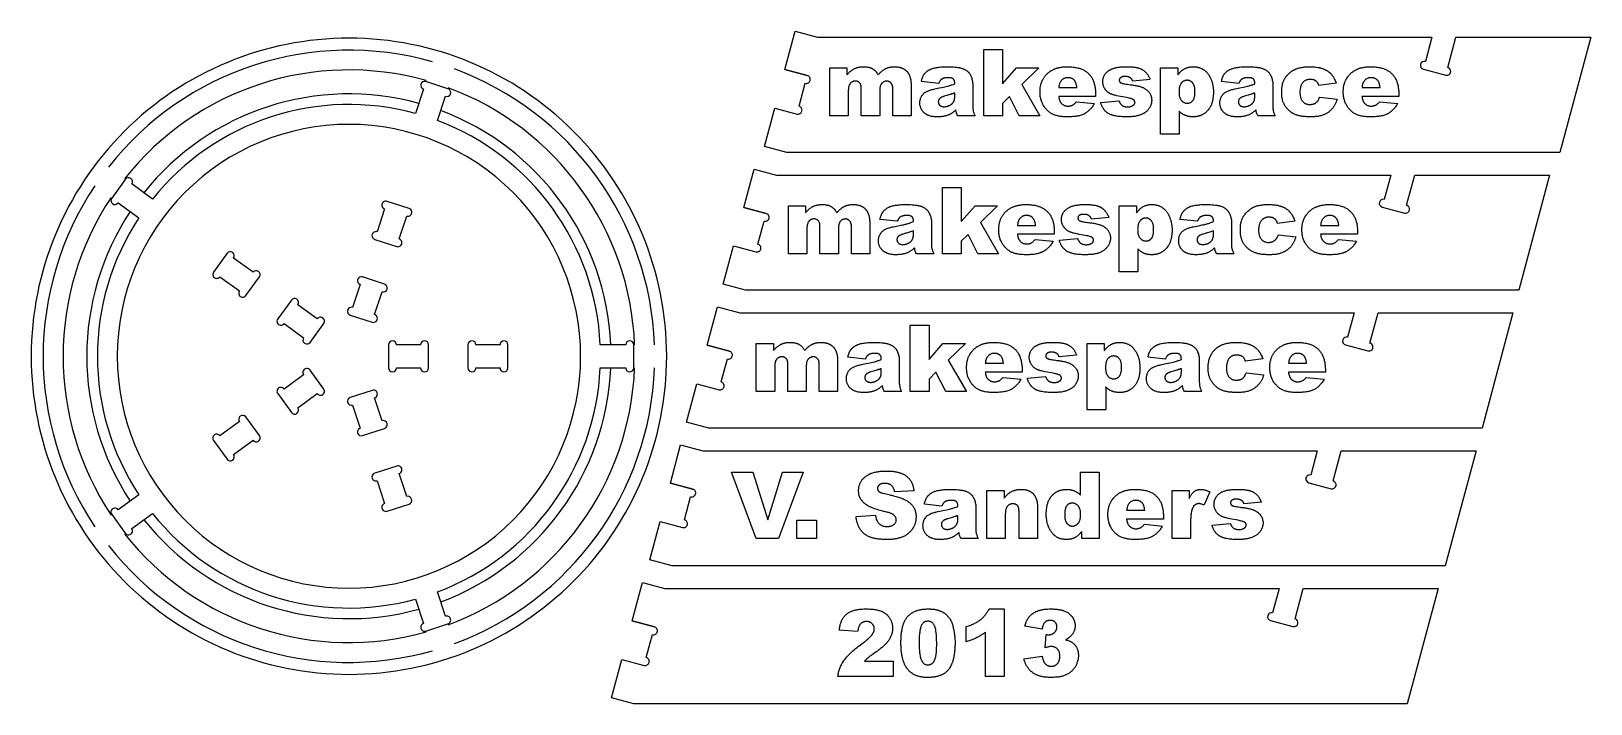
# Model space of a CAD drawing. Extents: x 6 to 1184, y 88 to 595.
import ezdxf

# ---------------------------------------------------------------- set-up
doc = ezdxf.new("R2010")
doc.units = 0
doc.layers.get('0').update_dxf_attribs({"linetype": 'CONTINUOUS'})
doc.layers.add('ENGRAVE', color=1, linetype='CONTINUOUS')

msp = doc.modelspace()

# ---------------------------------------------------------------- linework, layer by layer
for points in [[(246, 590, 0.414214), (6, 350, 0.414214), (246, 110, 0.414214), (486, 350, 0.414214)], [(77.1, 216.5, 1), (82, 220), (97.6, 231.4, 0.299638), (296.3, 166.8), (302.3, 148.4, 0.414214), (300.4, 144.6, 0.414214), (304.1, 142.7), (320.8, 148.1, 0.414214), (322.7, 151.9, 0.414214), (318.9, 153.8), (313, 172.2, 0.299638), (435.8, 341.2), (455.1, 341.2, 1), (461.1, 341.2), (461.1, 358.7, 1), (455.1, 358.7), (435.8, 358.7, 0.299638), (313, 527.8), (318.9, 546.2, 1), (320.8, 551.9), (304.1, 557.3, 1), (302.3, 551.6), (296.3, 533.2, 0.299638), (97.6, 468.6), (82, 480, 1), (77.1, 483.5), (66.8, 469.4, 1), (71.7, 465.8), (87.3, 454.5, 0.299638), (87.3, 245.5), (71.7, 234.2, 1), (66.8, 230.6)], [(246, 525, 0.414214), (71, 350, 0.414214), (246, 175, 0.414214), (421, 350, 0.414214)], [(274.8, 466.9, 1), (272.9, 461.2), (267.3, 443.9, 1), (265.5, 438.2), (282.1, 432.8, 1), (284, 438.5), (289.6, 455.8, 1), (291.4, 461.5)], [(154, 427.7), (143.7, 413.5, 1), (148.5, 410), (163.3, 399.3, 1), (168.1, 395.8), (178.4, 409.9, 1), (173.6, 413.4), (158.8, 424.1, 1)], [(246.9, 381.1), (263.6, 375.7, 1), (265.4, 381.4), (271, 398.7, 1), (272.9, 404.5), (256.3, 409.9, 1), (254.4, 404.2), (248.8, 386.8, 1)], [(192.2, 378.2, 1), (197.1, 374.7), (211.8, 364, 1), (216.7, 360.5), (227, 374.7, 1), (222.1, 378.2), (207.4, 388.9, 1), (202.5, 392.4)], [(275.9, 341.2, 1), (281.9, 341.2), (300.1, 341.2, 1), (306.1, 341.2), (306.1, 358.7, 1), (300.1, 358.7), (281.9, 358.7, 1), (275.9, 358.7)], [(335.9, 341.2, 1), (341.9, 341.2), (360.1, 341.2, 1), (366.1, 341.2), (366.1, 358.7, 1), (360.1, 358.7), (341.9, 358.7, 1), (335.9, 358.7)], [(202.5, 307.6, 1), (207.4, 311.1), (222.1, 321.8, 1), (227, 325.3), (216.7, 339.5, 1), (211.8, 336), (197.1, 325.3, 1), (192.2, 321.8)], [(256.3, 290.1), (272.9, 295.5, 1), (271, 301.3), (265.4, 318.6, 1), (263.6, 324.3), (246.9, 318.9, 1), (248.8, 313.2), (254.4, 295.8, 1)], [(143.7, 286.5), (154, 272.3, 1), (158.8, 275.9), (173.6, 286.6, 1), (178.4, 290.1), (168.1, 304.2, 1), (163.3, 300.7), (148.5, 290, 1)], [(274.8, 233.1), (291.4, 238.5, 1), (289.6, 244.2), (284, 261.5, 1), (282.1, 267.2), (265.5, 261.8, 1), (267.3, 256.1), (272.9, 238.8, 1)]]:
    msp.add_lwpolyline(points, format="xyb", close=True)
for points in [[(575.3, 566.3), (592.2, 561.8), (575.3, 566.3), (583.1, 595.3), (600, 590.7), (1064, 590.7), (1059.1, 572.4, 1), (1057.5, 566.6), (1074.4, 562.1, 1), (1076, 567.9), (1082.1, 590.7), (1184, 590.7), (1160.7, 503.8), (1040.7, 503.8), (576.7, 503.8), (559.8, 508.3), (567.6, 537.3), (584.5, 532.8, 0.414214), (588.1, 534.9, 0.414214), (586, 538.6), (590.7, 556, 0.414214), (594.4, 558.1, 0.414214), (592.2, 561.8)], [(544.2, 462.3), (561.2, 457.8), (544.2, 462.3), (552, 491.3), (568.9, 486.7), (1032.9, 486.7), (1028, 468.4, 1), (1026.4, 462.6), (1043.4, 458.1, 1), (1044.9, 463.9), (1051, 486.7), (1152.9, 486.7), (1129.6, 399.8), (1009.6, 399.8), (545.6, 399.8), (528.7, 404.3), (536.5, 433.3), (553.4, 428.8, 0.414214), (557.1, 430.9, 0.414214), (554.9, 434.6), (559.6, 452, 0.414214), (563.3, 454.1, 0.414214), (561.2, 457.8)], [(516.5, 358.3), (533.4, 353.8), (516.5, 358.3), (524.3, 387.3), (541.2, 382.7), (1005.2, 382.7), (1000.3, 364.4, 1), (998.7, 358.6), (1015.6, 354.1, 1), (1017.2, 359.9), (1023.3, 382.7), (1125.2, 382.7), (1101.9, 295.8), (981.9, 295.8), (517.9, 295.8), (501, 300.3), (508.7, 329.3), (525.6, 324.8, 0.414214), (529.3, 326.9, 0.414214), (527.2, 330.6), (531.9, 348, 0.414214), (535.5, 350.1, 0.414214), (533.4, 353.8)], [(488.8, 254.3), (505.7, 249.8), (488.8, 254.3), (496.5, 283.3), (513.4, 278.7), (977.4, 278.7), (972.5, 260.4, 1), (971, 254.6), (987.9, 250.1, 1), (989.4, 255.9), (995.5, 278.7), (1097.4, 278.7), (1074.1, 191.8), (954.1, 191.8), (490.1, 191.8), (473.2, 196.3), (481, 225.3), (497.9, 220.8, 0.414214), (501.6, 222.9, 0.414214), (499.4, 226.6), (504.1, 244, 0.414214), (507.8, 246.1, 0.414214), (505.7, 249.8)], [(459.9, 150.3), (476.8, 145.8), (459.9, 150.3), (467.7, 179.3), (484.6, 174.7), (948.6, 174.7), (943.6, 156.4, 1), (942.1, 150.6), (959, 146.1, 1), (960.6, 151.9), (966.7, 174.7), (1068.6, 174.7), (1045.3, 87.8), (925.3, 87.8), (461.3, 87.8), (444.4, 92.3), (452.1, 121.3), (469, 116.8, 0.414214), (472.7, 118.9, 0.414214), (470.6, 122.6), (475.2, 140, 0.414214), (478.9, 142.1, 0.414214), (476.8, 145.8)]]:
    msp.add_lwpolyline(points, format="xyb")
for points in [[(725.5, 581.4), (739.7, 581.4), (739.7, 555.6), (750.1, 567.6), (767.2, 567.6), (754.2, 555), (767.9, 531.4), (752.3, 531.4), (744.9, 545.9), (739.7, 540.8), (739.7, 531.4), (725.5, 531.4)], [(609.2, 567.6), (622.1, 567.6), (622.1, 562.4), (622.5, 562.8), (622.8, 563.2), (623.2, 563.5), (623.5, 563.9), (623.9, 564.2), (624.2, 564.6), (624.6, 564.9), (625, 565.2), (625.3, 565.5), (625.7, 565.7), (626, 566), (626.4, 566.2), (626.7, 566.5), (627.1, 566.7), (627.4, 566.9), (627.8, 567.1), (628.2, 567.2), (628.5, 567.4), (628.9, 567.5), (629.3, 567.7), (629.7, 567.8), (630.1, 567.9), (630.5, 568), (630.9, 568.1), (631.4, 568.2), (631.8, 568.3), (632.3, 568.3), (632.7, 568.4), (633.2, 568.4), (633.7, 568.4), (634.2, 568.5), (634.7, 568.5), (635.2, 568.5), (635.7, 568.4), (636.2, 568.4), (636.7, 568.4), (637.2, 568.3), (637.7, 568.2), (638.1, 568.2), (638.6, 568.1), (639, 568), (639.4, 567.9), (639.8, 567.7), (640.2, 567.6), (640.5, 567.4), (640.9, 567.3), (641.2, 567.1), (641.5, 566.9), (641.9, 566.7), (642.2, 566.5), (642.5, 566.3), (642.7, 566.1), (643, 565.8), (643.3, 565.6), (643.6, 565.3), (643.8, 565), (644.1, 564.7), (644.3, 564.4), (644.6, 564.1), (644.8, 563.8), (645, 563.4), (645.3, 563.1), (645.5, 562.7), (645.7, 562.4), (646.1, 562.8), (646.5, 563.2), (646.9, 563.6), (647.3, 564), (647.7, 564.4), (648, 564.7), (648.4, 565), (648.8, 565.3), (649.2, 565.6), (649.5, 565.9), (649.9, 566.2), (650.3, 566.4), (650.6, 566.6), (651, 566.8), (651.3, 567), (651.6, 567.2), (652, 567.3), (652.3, 567.5), (652.7, 567.6), (653.1, 567.7), (653.4, 567.9), (653.8, 568), (654.2, 568.1), (654.6, 568.1), (655.1, 568.2), (655.5, 568.3), (655.9, 568.3), (656.4, 568.4), (656.8, 568.4), (657.3, 568.4), (657.8, 568.5), (658.3, 568.5), (659, 568.4), (659.7, 568.4), (660.4, 568.3), (661, 568.2), (661.4, 568.2), (661.7, 568.1), (662, 568.1), (662.3, 568), (662.6, 567.9), (662.9, 567.8), (663.2, 567.7), (663.5, 567.6), (663.7, 567.5), (664, 567.4), (664.3, 567.2), (664.6, 567.1), (664.8, 567), (665.1, 566.8), (665.3, 566.7), (665.6, 566.5), (665.8, 566.3), (666.1, 566.2), (666.3, 566), (666.5, 565.8), (666.7, 565.6), (667, 565.4), (667.2, 565.2), (667.4, 565), (667.6, 564.8), (667.8, 564.6), (668, 564.3), (668.1, 564.1), (668.3, 563.8), (668.5, 563.6), (668.6, 563.3), (668.8, 563), (669, 562.7), (669.1, 562.5), (669.2, 562.2), (669.4, 561.9), (669.5, 561.5), (669.6, 561.2), (669.7, 560.9), (669.8, 560.6), (669.9, 560.2), (670, 559.9), (670.1, 559.5), (670.2, 559.1), (670.3, 558.8), (670.3, 558.4), (670.4, 557.6), (670.5, 556.8), (670.6, 556), (670.6, 555.1), (670.6, 554.2), (670.6, 531.4), (656.7, 531.4), (656.7, 552.1), (656.7, 552.4), (656.7, 552.6), (656.7, 552.9), (656.7, 553.2), (656.6, 553.5), (656.6, 553.7), (656.5, 554), (656.5, 554.2), (656.4, 554.4), (656.4, 554.6), (656.3, 554.8), (656.2, 555), (656.1, 555.2), (656, 555.4), (655.9, 555.6), (655.8, 555.7), (655.6, 555.9), (655.4, 556.1), (655.2, 556.3), (655, 556.5), (654.8, 556.7), (654.6, 556.8), (654.4, 557), (654.2, 557.1), (654, 557.2), (653.8, 557.3), (653.5, 557.4), (653.3, 557.5), (653.1, 557.5), (652.8, 557.6), (652.6, 557.6), (652.3, 557.6), (652, 557.6), (651.7, 557.6), (651.4, 557.5), (651.1, 557.5), (650.9, 557.4), (650.6, 557.3), (650.3, 557.2), (650.1, 557.1), (649.9, 557), (649.6, 556.9), (649.4, 556.7), (649.2, 556.6), (649, 556.4), (648.8, 556.2), (648.6, 556), (648.4, 555.8), (648.2, 555.6), (648, 555.3), (647.9, 555.1), (647.7, 554.8), (647.6, 554.5), (647.5, 554.2), (647.3, 553.8), (647.2, 553.5), (647.2, 553.1), (647.1, 552.8), (647, 552.4), (647, 551.9), (646.9, 551.5), (646.9, 551.1), (646.9, 550.6), (646.9, 550.1), (646.9, 531.4), (633, 531.4), (633, 551.4), (632.9, 551.9), (632.9, 552.5), (632.9, 552.9), (632.9, 553.4), (632.8, 553.8), (632.8, 554.1), (632.7, 554.4), (632.7, 554.6), (632.6, 554.9), (632.4, 555.3), (632.3, 555.6), (632.1, 555.8), (631.9, 556.1), (631.6, 556.4), (631.4, 556.6), (631.1, 556.8), (630.9, 557), (630.6, 557.2), (630.3, 557.3), (630, 557.4), (629.6, 557.5), (629.3, 557.6), (628.9, 557.6), (628.6, 557.6), (628.3, 557.6), (628, 557.6), (627.7, 557.6), (627.4, 557.5), (627.2, 557.5), (626.9, 557.4), (626.6, 557.3), (626.4, 557.2), (626.1, 557.1), (625.9, 556.9), (625.7, 556.8), (625.5, 556.6), (625.2, 556.5), (625, 556.3), (624.8, 556.1), (624.6, 555.8), (624.5, 555.6), (624.3, 555.4), (624.1, 555.1), (624, 554.8), (623.8, 554.5), (623.7, 554.2), (623.6, 553.8), (623.5, 553.5), (623.4, 553.1), (623.3, 552.7), (623.2, 552.3), (623.2, 551.8), (623.2, 551.4), (623.1, 550.9), (623.1, 550.4), (623.1, 549.9), (623.1, 531.4), (609.2, 531.4)], [(691.6, 555.9), (678.3, 557.3), (678.4, 557.7), (678.5, 558.2), (678.6, 558.6), (678.7, 559), (678.8, 559.3), (679, 559.7), (679.1, 560.1), (679.2, 560.4), (679.4, 560.8), (679.5, 561.1), (679.7, 561.4), (679.8, 561.7), (680, 562), (680.1, 562.3), (680.3, 562.5), (680.5, 562.8), (680.7, 563), (680.9, 563.3), (681.1, 563.5), (681.3, 563.7), (681.5, 564), (681.7, 564.2), (682, 564.4), (682.2, 564.6), (682.5, 564.9), (682.7, 565.1), (683, 565.3), (683.3, 565.5), (683.6, 565.7), (683.9, 565.9), (684.2, 566.1), (684.6, 566.2), (684.8, 566.4), (685.1, 566.5), (685.3, 566.6), (685.6, 566.7), (685.9, 566.9), (686.2, 567), (686.8, 567.2), (687.5, 567.4), (688.2, 567.6), (689, 567.7), (689.8, 567.9), (690.7, 568), (691.5, 568.1), (692.4, 568.2), (693.3, 568.3), (694.2, 568.4), (695.1, 568.4), (696.1, 568.5), (697, 568.5), (698.6, 568.4), (700, 568.4), (701.4, 568.4), (702.7, 568.3), (703.9, 568.2), (705, 568.1), (705.6, 568), (706.1, 567.9), (706.6, 567.8), (707.1, 567.8), (707.5, 567.7), (708, 567.6), (708.4, 567.4), (708.9, 567.3), (709.3, 567.2), (709.7, 567), (710.1, 566.9), (710.5, 566.7), (710.9, 566.5), (711.3, 566.3), (711.7, 566.1), (712, 565.9), (712.4, 565.6), (712.7, 565.4), (713.1, 565.1), (713.4, 564.8), (713.6, 564.6), (713.8, 564.4), (714, 564.2), (714.2, 564), (714.4, 563.8), (714.6, 563.5), (714.8, 563.3), (715, 563), (715.1, 562.7), (715.3, 562.4), (715.5, 562.1), (715.6, 561.8), (715.8, 561.5), (715.9, 561.2), (716, 560.8), (716.2, 560.5), (716.4, 559.8), (716.6, 559.1), (716.8, 558.4), (716.9, 557.7), (717, 557.4), (717.1, 557.1), (717.1, 556.7), (717.1, 556.4), (717.2, 556.1), (717.2, 555.8), (717.2, 555.4), (717.2, 555.1), (717.2, 539.1), (717.2, 538.5), (717.2, 537.9), (717.2, 537.4), (717.3, 536.8), (717.3, 536.4), (717.4, 535.9), (717.4, 535.5), (717.5, 535.1), (717.6, 534.7), (717.7, 534.3), (717.9, 533.9), (718, 533.5), (718.2, 533), (718.4, 532.5), (718.7, 532), (718.9, 531.4), (705.9, 531.4), (705.5, 532.1), (705.3, 532.7), (705, 533.1), (705, 533.4), (704.9, 533.6), (704.8, 534), (704.6, 534.5), (704.5, 535.1), (704.4, 535.9), (704.1, 535.5), (703.7, 535.2), (703.4, 534.9), (703, 534.6), (702.7, 534.4), (702.4, 534.1), (702, 533.8), (701.7, 533.6), (701.3, 533.4), (701, 533.2), (700.7, 533), (700.3, 532.8), (700, 532.6), (699.7, 532.4), (699.3, 532.2), (699, 532.1), (698.5, 531.9), (698, 531.8), (697.6, 531.6), (697.1, 531.4), (696.6, 531.3), (696.1, 531.2), (695.5, 531.1), (695, 531), (694.5, 530.9), (693.9, 530.8), (693.4, 530.7), (692.8, 530.7), (692.2, 530.7), (691.6, 530.6), (691, 530.6), (690.4, 530.6), (689.6, 530.6), (688.9, 530.6), (688.1, 530.7), (687.4, 530.8), (686.7, 530.9), (686, 531), (685.3, 531.2), (684.7, 531.4), (684.1, 531.6), (683.8, 531.7), (683.5, 531.8), (683.3, 531.9), (683, 532), (682.7, 532.2), (682.5, 532.3), (682.2, 532.4), (682, 532.6), (681.7, 532.7), (681.5, 532.9), (681.2, 533.1), (681, 533.2), (680.8, 533.4), (680.6, 533.6), (680.2, 534), (679.8, 534.4), (679.4, 534.8), (679.1, 535.2), (678.8, 535.6), (678.5, 536.1), (678.3, 536.5), (678.1, 537), (677.9, 537.4), (677.7, 537.9), (677.6, 538.4), (677.4, 538.9), (677.3, 539.4), (677.3, 539.9), (677.2, 540.5), (677.2, 541), (677.2, 541.5), (677.3, 542), (677.3, 542.5), (677.4, 543), (677.5, 543.4), (677.6, 543.9), (677.7, 544.3), (677.8, 544.8), (678, 545.2), (678.2, 545.6), (678.4, 546), (678.6, 546.4), (678.8, 546.7), (679.1, 547.1), (679.4, 547.5), (679.6, 547.8), (679.8, 548), (680, 548.1), (680.3, 548.4), (680.7, 548.7), (681.1, 549), (681.6, 549.3), (682, 549.6), (682.5, 549.9), (683.1, 550.1), (683.7, 550.4), (684.3, 550.6), (684.9, 550.8), (685.6, 551), (686.3, 551.2), (687, 551.4), (687.8, 551.6), (688.6, 551.7), (692.1, 552.5), (695, 553.1), (696.2, 553.3), (697.2, 553.6), (698, 553.8), (698.7, 553.9), (699.3, 554.1), (699.9, 554.3), (700.5, 554.5), (701.1, 554.7), (701.7, 554.9), (702.3, 555.1), (703, 555.4), (703.6, 555.6), (703.6, 555.9), (703.6, 556.2), (703.6, 556.5), (703.6, 556.8), (703.5, 557.1), (703.5, 557.3), (703.4, 557.5), (703.4, 557.8), (703.3, 558), (703.2, 558.2), (703.1, 558.4), (703, 558.6), (702.9, 558.7), (702.8, 558.9), (702.7, 559), (702.6, 559.2), (702.4, 559.3), (702.3, 559.4), (702.1, 559.5), (701.9, 559.6), (701.7, 559.7), (701.5, 559.8), (701.3, 559.9), (701.1, 560), (700.9, 560), (700.6, 560.1), (700.4, 560.1), (700.1, 560.1), (699.8, 560.2), (699.5, 560.2), (699.2, 560.2), (698.8, 560.2), (698.4, 560.2), (698, 560.2), (697.6, 560.2), (697.2, 560.1), (696.9, 560.1), (696.5, 560.1), (696.2, 560), (695.9, 559.9), (695.5, 559.9), (695.2, 559.8), (695, 559.7), (694.7, 559.6), (694.4, 559.5), (694.2, 559.4), (694, 559.2), (693.7, 559.1), (693.6, 559), (693.4, 558.9), (693.3, 558.7), (693.1, 558.6), (692.9, 558.4), (692.8, 558.3), (692.7, 558.1), (692.5, 557.9), (692.4, 557.7), (692.3, 557.5), (692.1, 557.2), (692, 557), (691.9, 556.7), (691.8, 556.5), (691.7, 556.2)], [(809.9, 546.1), (782.1, 546.1), (782.2, 545.7), (782.2, 545.3), (782.3, 544.9), (782.4, 544.5), (782.4, 544.2), (782.5, 543.8), (782.6, 543.5), (782.7, 543.2), (782.9, 542.9), (783, 542.6), (783.1, 542.3), (783.3, 542), (783.4, 541.8), (783.6, 541.5), (783.7, 541.3), (783.9, 541.1), (784.2, 540.8), (784.4, 540.6), (784.7, 540.3), (785, 540.1), (785.3, 539.9), (785.6, 539.7), (785.9, 539.5), (786.2, 539.3), (786.6, 539.2), (786.9, 539.1), (787.3, 539), (787.6, 538.9), (788, 538.8), (788.4, 538.8), (788.8, 538.8), (789.2, 538.8), (789.4, 538.8), (789.7, 538.8), (789.9, 538.8), (790.2, 538.8), (790.4, 538.9), (790.7, 538.9), (790.9, 538.9), (791.2, 539), (791.4, 539.1), (791.6, 539.2), (791.9, 539.2), (792.1, 539.3), (792.4, 539.4), (792.6, 539.5), (792.8, 539.7), (793, 539.8), (793.3, 540), (793.6, 540.2), (793.9, 540.4), (794.2, 540.7), (794.5, 541), (794.8, 541.3), (795.1, 541.7), (795.5, 542.1), (809.1, 540.8), (808.7, 540.1), (808.3, 539.5), (807.9, 538.9), (807.5, 538.3), (807.1, 537.7), (806.6, 537.1), (806.2, 536.6), (805.7, 536.1), (805.2, 535.6), (804.7, 535.2), (804.2, 534.8), (803.7, 534.4), (803.2, 534), (802.7, 533.6), (802.1, 533.3), (801.6, 533), (801.3, 532.8), (801, 532.7), (800.4, 532.4), (799.8, 532.2), (799.1, 531.9), (798.4, 531.7), (797.7, 531.5), (797, 531.4), (796.2, 531.2), (795.4, 531.1), (794.5, 530.9), (793.7, 530.8), (792.8, 530.8), (791.8, 530.7), (790.9, 530.6), (789.9, 530.6), (788.9, 530.6), (788, 530.6), (787.1, 530.6), (786.3, 530.7), (785.4, 530.7), (784.7, 530.8), (783.9, 530.9), (783.1, 531), (782.4, 531.1), (781.7, 531.2), (781.1, 531.4), (780.4, 531.6), (779.8, 531.7), (779.2, 531.9), (778.6, 532.2), (778.1, 532.4), (777.5, 532.6), (777, 532.9), (776.5, 533.2), (776, 533.5), (775.6, 533.8), (775.1, 534.1), (774.6, 534.5), (774.2, 534.9), (773.8, 535.3), (773.3, 535.7), (772.9, 536.1), (772.5, 536.6), (772.1, 537), (771.8, 537.5), (771.4, 538), (771, 538.5), (770.7, 539.1), (770.4, 539.6), (770.1, 540.2), (769.8, 540.8), (769.5, 541.4), (769.3, 542), (769, 542.6), (768.8, 543.2), (768.7, 543.9), (768.5, 544.5), (768.4, 545.2), (768.2, 545.9), (768.2, 546.6), (768.1, 547.3), (768, 548), (768, 548.7), (768, 549.5), (768, 550), (768, 550.5), (768, 551), (768.1, 551.5), (768.1, 552), (768.2, 552.5), (768.2, 553), (768.3, 553.5), (768.4, 554), (768.5, 554.5), (768.6, 554.9), (768.7, 555.4), (768.9, 555.8), (769, 556.3), (769.2, 556.7), (769.3, 557.1), (769.5, 557.6), (769.7, 558), (769.9, 558.4), (770.1, 558.8), (770.3, 559.2), (770.6, 559.6), (770.8, 560), (771, 560.4), (771.3, 560.8), (771.6, 561.1), (771.9, 561.5), (772.1, 561.8), (772.4, 562.2), (772.8, 562.5), (773.1, 562.9), (773.4, 563.2), (773.8, 563.5), (774.1, 563.8), (774.5, 564.1), (774.8, 564.4), (775.2, 564.7), (775.6, 565), (776, 565.3), (776.4, 565.5), (776.8, 565.7), (777.2, 566), (777.7, 566.2), (778.1, 566.4), (778.5, 566.6), (779, 566.8), (779.4, 567), (779.9, 567.1), (780.4, 567.3), (780.9, 567.5), (781.3, 567.6), (781.8, 567.7), (782.3, 567.8), (782.9, 567.9), (783.4, 568), (783.9, 568.1), (784.4, 568.2), (785, 568.3), (785.6, 568.3), (786.1, 568.4), (786.7, 568.4), (787.3, 568.4), (787.8, 568.5), (788.4, 568.5), (789.4, 568.5), (790.3, 568.4), (791.2, 568.4), (792.1, 568.3), (793, 568.2), (793.8, 568.1), (794.6, 568), (795.4, 567.9), (796.2, 567.7), (796.9, 567.5), (797.6, 567.3), (798.3, 567.1), (798.9, 566.9), (799.5, 566.7), (800.1, 566.4), (800.7, 566.1), (801.3, 565.8), (801.8, 565.5), (802.3, 565.2), (802.8, 564.8), (803.3, 564.4), (803.8, 564), (804.3, 563.6), (804.7, 563.2), (805.1, 562.8), (805.5, 562.3), (805.9, 561.9), (806.3, 561.4), (806.6, 560.9), (807, 560.4), (807.3, 559.8), (807.6, 559.3), (807.9, 558.7), (808.1, 558.1), (808.4, 557.5), (808.6, 556.9), (808.8, 556.2), (809, 555.6), (809.2, 554.9), (809.3, 554.1), (809.5, 553.4), (809.6, 552.6), (809.7, 551.9), (809.8, 551.1), (809.8, 550.2), (809.9, 549.4), (809.9, 548.5), (809.9, 547.7)], [(813.9, 541.5), (827.6, 542.8), (827.7, 542.5), (827.9, 542.2), (828, 541.9), (828.1, 541.6), (828.2, 541.4), (828.4, 541.1), (828.5, 540.9), (828.7, 540.7), (828.8, 540.5), (829, 540.3), (829.1, 540.1), (829.3, 539.9), (829.5, 539.7), (829.6, 539.6), (829.8, 539.4), (830, 539.3), (830.2, 539.1), (830.4, 539), (830.6, 538.9), (830.9, 538.8), (831.1, 538.7), (831.3, 538.6), (831.6, 538.5), (831.8, 538.5), (832.1, 538.4), (832.3, 538.4), (832.6, 538.3), (832.9, 538.3), (833.2, 538.2), (833.5, 538.2), (833.8, 538.2), (834.1, 538.2), (834.5, 538.2), (834.8, 538.2), (835.1, 538.3), (835.4, 538.3), (835.7, 538.3), (836, 538.4), (836.3, 538.4), (836.6, 538.5), (836.9, 538.6), (837.1, 538.7), (837.4, 538.8), (837.6, 538.9), (837.8, 539), (838, 539.1), (838.2, 539.3), (838.4, 539.4), (838.6, 539.5), (838.7, 539.6), (838.9, 539.7), (839, 539.9), (839.1, 540), (839.2, 540.1), (839.3, 540.3), (839.3, 540.4), (839.4, 540.5), (839.5, 540.7), (839.5, 540.8), (839.6, 541), (839.6, 541.1), (839.6, 541.3), (839.6, 541.4), (839.6, 541.6), (839.6, 541.8), (839.6, 542), (839.6, 542.2), (839.5, 542.3), (839.5, 542.5), (839.4, 542.6), (839.3, 542.8), (839.2, 542.9), (839.1, 543.1), (839, 543.2), (838.9, 543.4), (838.8, 543.5), (838.6, 543.6), (838.4, 543.7), (838.3, 543.8), (838.1, 543.9), (837.9, 544), (837.7, 544.1), (837.3, 544.2), (836.7, 544.4), (836, 544.6), (835.2, 544.8), (834.3, 545), (833.3, 545.2), (832.1, 545.4), (830.4, 545.7), (828.8, 546), (827.3, 546.3), (826, 546.6), (824.8, 546.9), (824.2, 547), (823.7, 547.1), (823.3, 547.3), (822.8, 547.4), (822.4, 547.6), (822.1, 547.7), (821.7, 547.8), (821.4, 548), (821, 548.1), (820.7, 548.3), (820.4, 548.5), (820.1, 548.7), (819.8, 548.9), (819.5, 549.1), (819.2, 549.4), (818.9, 549.6), (818.6, 549.9), (818.3, 550.1), (818.1, 550.4), (817.8, 550.7), (817.6, 551), (817.3, 551.3), (817.1, 551.6), (816.9, 552), (816.7, 552.3), (816.5, 552.6), (816.3, 553), (816.1, 553.3), (816, 553.7), (815.9, 554.1), (815.8, 554.4), (815.7, 554.8), (815.6, 555.2), (815.5, 555.6), (815.5, 555.9), (815.4, 556.3), (815.4, 556.7), (815.4, 557.1), (815.4, 557.6), (815.4, 558), (815.5, 558.5), (815.5, 558.9), (815.6, 559.3), (815.7, 559.7), (815.8, 560.1), (815.9, 560.5), (816, 560.9), (816.2, 561.2), (816.4, 561.6), (816.6, 562), (816.8, 562.3), (817, 562.7), (817.2, 563), (817.5, 563.3), (817.7, 563.6), (818, 563.9), (818.3, 564.2), (818.6, 564.5), (818.9, 564.8), (819.3, 565.1), (819.6, 565.3), (819.9, 565.6), (820.3, 565.8), (820.7, 566), (821.1, 566.3), (821.5, 566.5), (821.9, 566.7), (822.3, 566.8), (822.7, 567), (823.2, 567.2), (823.7, 567.3), (824.2, 567.5), (824.7, 567.6), (825.2, 567.7), (825.7, 567.9), (826.3, 568), (826.9, 568.1), (827.5, 568.1), (828.1, 568.2), (828.7, 568.3), (829.4, 568.3), (830.1, 568.4), (830.8, 568.4), (831.5, 568.4), (832.2, 568.5), (833, 568.5), (833.8, 568.5), (834.6, 568.4), (835.3, 568.4), (836, 568.4), (836.7, 568.4), (837.4, 568.3), (838, 568.3), (838.6, 568.2), (839.2, 568.1), (839.8, 568.1), (840.3, 568), (840.8, 567.9), (841.3, 567.8), (841.7, 567.7), (842.2, 567.6), (842.6, 567.5), (842.9, 567.3), (843.3, 567.2), (843.7, 567.1), (844, 566.9), (844.4, 566.7), (844.7, 566.6), (845.1, 566.4), (845.4, 566.2), (845.7, 566), (846, 565.8), (846.3, 565.6), (846.6, 565.4), (846.9, 565.1), (847.2, 564.9), (847.4, 564.7), (847.7, 564.4), (848, 564.1), (848.2, 563.9), (848.5, 563.6), (848.7, 563.3), (848.9, 563), (849.2, 562.6), (849.4, 562.3), (849.6, 562), (849.8, 561.6), (850, 561.2), (850.2, 560.8), (850.4, 560.5), (850.6, 560.1), (850.8, 559.6), (851, 559.2), (851.1, 558.8), (838, 557.5), (837.8, 557.9), (837.8, 558.1), (837.7, 558.3), (837.6, 558.5), (837.5, 558.7), (837.4, 558.8), (837.3, 559), (837.2, 559.1), (837.1, 559.3), (836.9, 559.4), (836.8, 559.6), (836.7, 559.7), (836.5, 559.8), (836.4, 559.9), (836.3, 560), (836.1, 560.2), (835.8, 560.3), (835.6, 560.4), (835.4, 560.5), (835.2, 560.6), (834.9, 560.7), (834.7, 560.8), (834.5, 560.9), (834.2, 560.9), (833.9, 561), (833.7, 561), (833.4, 561.1), (833.2, 561.1), (832.9, 561.1), (832.6, 561.1), (832.3, 561.1), (831.7, 561.1), (831.2, 561.1), (831, 561), (830.7, 561), (830.5, 561), (830.3, 560.9), (830.1, 560.9), (829.9, 560.8), (829.7, 560.7), (829.5, 560.7), (829.3, 560.6), (829.2, 560.5), (829, 560.4), (828.9, 560.3), (828.7, 560.2), (828.6, 560.1), (828.5, 560), (828.4, 559.9), (828.3, 559.7), (828.2, 559.6), (828.1, 559.5), (828.1, 559.4), (828, 559.2), (828, 559.1), (827.9, 559), (827.9, 558.8), (827.8, 558.7), (827.8, 558.6), (827.8, 558.4), (827.8, 558.3), (827.8, 558.1), (827.8, 557.9), (827.9, 557.8), (827.9, 557.6), (827.9, 557.5), (828, 557.4), (828.1, 557.2), (828.1, 557.1), (828.2, 557), (828.3, 556.9), (828.4, 556.7), (828.6, 556.6), (828.7, 556.5), (828.8, 556.4), (829, 556.3), (829.2, 556.3), (829.3, 556.2), (829.6, 556.1), (829.8, 556), (830.1, 555.9), (830.3, 555.8), (830.6, 555.8), (831.3, 555.6), (832.1, 555.5), (833, 555.3), (834, 555.2), (835.1, 555), (836, 554.9), (836.8, 554.8), (837.6, 554.7), (838.3, 554.6), (839.1, 554.5), (839.8, 554.4), (840.5, 554.2), (841.1, 554.1), (841.8, 554), (842.4, 553.8), (842.9, 553.7), (843.5, 553.5), (844, 553.4), (844.5, 553.2), (845, 553), (845.4, 552.9), (845.8, 552.7), (846.2, 552.5), (846.6, 552.3), (847, 552.1), (847.4, 551.9), (847.7, 551.6), (848.1, 551.4), (848.4, 551.2), (848.7, 550.9), (849, 550.6), (849.3, 550.4), (849.6, 550.1), (849.8, 549.8), (850.1, 549.5), (850.3, 549.2), (850.6, 548.9), (850.8, 548.5), (851, 548.2), (851.2, 547.9), (851.4, 547.5), (851.5, 547.2), (851.7, 546.9), (851.8, 546.5), (851.9, 546.1), (852, 545.8), (852.1, 545.4), (852.2, 545.1), (852.2, 544.7), (852.3, 544.3), (852.3, 543.9), (852.4, 543.6), (852.4, 543.2), (852.4, 542.8), (852.3, 542.4), (852.3, 542), (852.2, 541.6), (852.2, 541.2), (852.1, 540.8), (852, 540.5), (851.9, 540.1), (851.8, 539.7), (851.6, 539.3), (851.5, 538.9), (851.3, 538.6), (851.1, 538.2), (850.9, 537.8), (850.7, 537.4), (850.5, 537.1), (850.2, 536.7), (850, 536.4), (849.7, 536), (849.4, 535.7), (849.1, 535.3), (848.7, 535), (848.4, 534.7), (848, 534.4), (847.6, 534.1), (847.2, 533.8), (846.8, 533.6), (846.4, 533.3), (846, 533.1), (845.5, 532.8), (845, 532.6), (844.5, 532.4), (844, 532.1), (843.4, 531.9), (842.9, 531.8), (842.3, 531.6), (841.7, 531.4), (841, 531.3), (840.4, 531.2), (839.7, 531), (839, 530.9), (838.3, 530.8), (837.5, 530.8), (836.7, 530.7), (835.9, 530.7), (835.1, 530.6), (834.3, 530.6), (833.4, 530.6), (832.2, 530.6), (831, 530.6), (829.9, 530.7), (828.8, 530.8), (827.8, 530.9), (826.8, 531), (825.8, 531.1), (824.9, 531.3), (824.5, 531.4), (824, 531.5), (823.6, 531.6), (823.2, 531.7), (822.8, 531.8), (822.5, 531.9), (822.1, 532.1), (821.7, 532.2), (821.4, 532.3), (821, 532.5), (820.7, 532.6), (820.4, 532.8), (820.1, 532.9), (819.8, 533.1), (819.5, 533.3), (819.3, 533.4), (818.7, 533.8), (818.3, 534.2), (817.8, 534.6), (817.3, 535), (816.9, 535.4), (816.7, 535.7), (816.5, 535.9), (816.3, 536.1), (816.2, 536.4), (816, 536.6), (815.8, 536.9), (815.5, 537.4), (815.2, 537.9), (814.9, 538.5), (814.6, 539), (814.4, 539.6), (814.2, 540.2), (814, 540.8)], [(859, 517.6), (859, 567.6), (872, 567.6), (872, 562.3), (872.4, 562.7), (872.7, 563.1), (873, 563.5), (873.4, 563.8), (873.7, 564.2), (874, 564.5), (874.3, 564.8), (874.6, 565.1), (874.9, 565.4), (875.2, 565.7), (875.5, 565.9), (875.8, 566.1), (876.1, 566.3), (876.4, 566.5), (876.7, 566.7), (877, 566.9), (877.4, 567.1), (877.8, 567.2), (878.1, 567.4), (878.5, 567.6), (878.9, 567.7), (879.4, 567.8), (879.8, 568), (880.2, 568.1), (880.6, 568.2), (881, 568.2), (881.5, 568.3), (881.9, 568.4), (882.3, 568.4), (882.8, 568.4), (883.2, 568.5), (883.7, 568.5), (884.2, 568.5), (884.6, 568.4), (885, 568.4), (885.5, 568.4), (885.9, 568.3), (886.3, 568.3), (886.7, 568.2), (887.1, 568.1), (887.5, 568), (887.9, 567.9), (888.3, 567.8), (888.7, 567.7), (889.1, 567.5), (889.4, 567.4), (889.8, 567.2), (890.1, 567.1), (890.5, 566.9), (890.8, 566.7), (891.2, 566.5), (891.5, 566.3), (891.8, 566.1), (892.1, 565.8), (892.4, 565.6), (892.7, 565.3), (893, 565.1), (893.3, 564.8), (893.6, 564.5), (893.9, 564.2), (894.2, 563.9), (894.4, 563.6), (894.7, 563.2), (894.9, 562.9), (895.2, 562.6), (895.4, 562.2), (895.7, 561.8), (895.9, 561.5), (896.1, 561.1), (896.3, 560.7), (896.5, 560.3), (896.7, 560), (896.9, 559.6), (897, 559.2), (897.2, 558.8), (897.4, 558.4), (897.5, 558), (897.7, 557.5), (897.8, 557.1), (897.9, 556.7), (898, 556.3), (898.2, 555.8), (898.3, 555.4), (898.4, 554.9), (898.4, 554.5), (898.5, 554), (898.6, 553.6), (898.7, 553.1), (898.7, 552.6), (898.8, 552.1), (898.8, 551.7), (898.9, 551.2), (898.9, 550.7), (898.9, 550.2), (898.9, 549.7), (898.9, 549.2), (898.9, 548.6), (898.9, 548), (898.9, 547.5), (898.8, 547), (898.8, 546.4), (898.8, 545.9), (898.7, 545.4), (898.6, 544.9), (898.6, 544.4), (898.5, 543.9), (898.4, 543.4), (898.3, 543), (898.2, 542.5), (898.1, 542.1), (898, 541.6), (897.8, 541.2), (897.7, 540.8), (897.5, 540.3), (897.4, 539.9), (897.2, 539.5), (897, 539.1), (896.9, 538.8), (896.7, 538.4), (896.5, 538), (896.3, 537.6), (896.1, 537.3), (895.8, 537), (895.6, 536.6), (895.4, 536.3), (895.1, 536), (894.9, 535.7), (894.6, 535.4), (894.3, 535.1), (894, 534.8), (893.8, 534.5), (893.5, 534.2), (893.2, 534), (892.9, 533.7), (892.6, 533.5), (892.3, 533.3), (892, 533.1), (891.7, 532.9), (891.3, 532.7), (891, 532.5), (890.7, 532.3), (890.4, 532.1), (890, 531.9), (889.7, 531.8), (889.3, 531.6), (889, 531.5), (888.6, 531.4), (888.3, 531.3), (887.9, 531.2), (887.5, 531.1), (887.2, 531), (886.8, 530.9), (886.4, 530.8), (886, 530.8), (885.6, 530.7), (885.3, 530.7), (884.9, 530.6), (884.5, 530.6), (884, 530.6), (883.6, 530.6), (883.2, 530.6), (882.8, 530.6), (882.5, 530.6), (882.1, 530.7), (881.7, 530.7), (881.3, 530.8), (880.9, 530.8), (880.6, 530.9), (880.2, 530.9), (879.8, 531), (879.5, 531.1), (879.1, 531.2), (878.8, 531.3), (878.5, 531.4), (878.1, 531.6), (877.8, 531.7), (877.5, 531.8), (877.1, 532), (876.8, 532.1), (876.5, 532.3), (876.2, 532.5), (875.9, 532.7), (875.6, 532.9), (875.3, 533), (875, 533.3), (874.7, 533.5), (874.4, 533.7), (874.1, 533.9), (873.9, 534.2), (873.6, 534.4), (873.3, 534.7), (873.1, 534.9), (873.1, 517.6)], [(918.2, 555.9), (905, 557.3), (905, 557.7), (905.2, 558.2), (905.3, 558.6), (905.4, 559), (905.5, 559.3), (905.6, 559.7), (905.7, 560.1), (905.9, 560.4), (906, 560.8), (906.1, 561.1), (906.3, 561.4), (906.5, 561.7), (906.6, 562), (906.8, 562.3), (906.9, 562.5), (907.1, 562.8), (907.3, 563), (907.5, 563.3), (907.7, 563.5), (907.9, 563.7), (908.1, 564), (908.4, 564.2), (908.6, 564.4), (908.8, 564.6), (909.1, 564.9), (909.4, 565.1), (909.7, 565.3), (909.9, 565.5), (910.2, 565.7), (910.5, 565.9), (910.9, 566.1), (911.2, 566.2), (911.4, 566.4), (911.7, 566.5), (912, 566.6), (912.2, 566.7), (912.5, 566.9), (912.8, 567), (913.5, 567.2), (914.1, 567.4), (914.9, 567.6), (915.6, 567.7), (916.4, 567.9), (917.3, 568), (918.2, 568.1), (919, 568.2), (919.9, 568.3), (920.8, 568.4), (921.8, 568.4), (922.7, 568.5), (923.7, 568.5), (925.2, 568.4), (926.6, 568.4), (928, 568.4), (929.3, 568.3), (930.5, 568.2), (931.7, 568.1), (932.2, 568), (932.7, 567.9), (933.2, 567.8), (933.7, 567.8), (934.2, 567.7), (934.6, 567.6), (935.1, 567.4), (935.5, 567.3), (935.9, 567.2), (936.4, 567), (936.8, 566.9), (937.2, 566.7), (937.6, 566.5), (937.9, 566.3), (938.3, 566.1), (938.7, 565.9), (939, 565.6), (939.4, 565.4), (939.7, 565.1), (940, 564.8), (940.2, 564.6), (940.4, 564.4), (940.7, 564.2), (940.9, 564), (941, 563.8), (941.2, 563.5), (941.4, 563.3), (941.6, 563), (941.8, 562.7), (941.9, 562.4), (942.1, 562.1), (942.3, 561.8), (942.4, 561.5), (942.5, 561.2), (942.7, 560.8), (942.8, 560.5), (943, 559.8), (943.3, 559.1), (943.4, 558.4), (943.6, 557.7), (943.6, 557.4), (943.7, 557.1), (943.7, 556.7), (943.8, 556.4), (943.8, 556.1), (943.8, 555.8), (943.8, 555.4), (943.8, 555.1), (943.8, 539.1), (943.8, 538.5), (943.9, 537.9), (943.9, 537.4), (943.9, 536.8), (944, 536.4), (944, 535.9), (944.1, 535.5), (944.2, 535.1), (944.3, 534.7), (944.4, 534.3), (944.5, 533.9), (944.7, 533.5), (944.9, 533), (945.1, 532.5), (945.3, 532), (945.6, 531.4), (932.5, 531.4), (932.2, 532.1), (931.9, 532.7), (931.7, 533.1), (931.6, 533.4), (931.5, 533.6), (931.4, 534), (931.3, 534.5), (931.2, 535.1), (931, 535.9), (930.7, 535.5), (930.4, 535.2), (930, 534.9), (929.7, 534.6), (929.3, 534.4), (929, 534.1), (928.7, 533.8), (928.3, 533.6), (928, 533.4), (927.6, 533.2), (927.3, 533), (927, 532.8), (926.6, 532.6), (926.3, 532.4), (926, 532.2), (925.6, 532.1), (925.2, 531.9), (924.7, 531.8), (924.2, 531.6), (923.7, 531.4), (923.2, 531.3), (922.7, 531.2), (922.2, 531.1), (921.6, 531), (921.1, 530.9), (920.5, 530.8), (920, 530.7), (919.4, 530.7), (918.8, 530.7), (918.3, 530.6), (917.7, 530.6), (917.1, 530.6), (916.3, 530.6), (915.5, 530.6), (914.7, 530.7), (914, 530.8), (913.3, 530.9), (912.6, 531), (912, 531.2), (911.4, 531.4), (910.8, 531.6), (910.5, 531.7), (910.2, 531.8), (909.9, 531.9), (909.6, 532), (909.4, 532.2), (909.1, 532.3), (908.8, 532.4), (908.6, 532.6), (908.3, 532.7), (908.1, 532.9), (907.9, 533.1), (907.7, 533.2), (907.4, 533.4), (907.2, 533.6), (906.8, 534), (906.4, 534.4), (906.1, 534.8), (905.8, 535.2), (905.4, 535.6), (905.2, 536.1), (904.9, 536.5), (904.7, 537), (904.5, 537.4), (904.3, 537.9), (904.2, 538.4), (904.1, 538.9), (904, 539.4), (903.9, 539.9), (903.9, 540.5), (903.9, 541), (903.9, 541.5), (903.9, 542), (903.9, 542.5), (904, 543), (904.1, 543.4), (904.2, 543.9), (904.3, 544.3), (904.5, 544.8), (904.6, 545.2), (904.8, 545.6), (905, 546), (905.2, 546.4), (905.5, 546.7), (905.7, 547.1), (906, 547.5), (906.3, 547.8), (906.4, 548), (906.6, 548.1), (907, 548.4), (907.3, 548.7), (907.7, 549), (908.2, 549.3), (908.7, 549.6), (909.2, 549.9), (909.7, 550.1), (910.3, 550.4), (910.9, 550.6), (911.5, 550.8), (912.2, 551), (912.9, 551.2), (913.7, 551.4), (914.4, 551.6), (915.2, 551.7), (918.8, 552.5), (921.7, 553.1), (922.8, 553.3), (923.8, 553.6), (924.7, 553.8), (925.3, 553.9), (925.9, 554.1), (926.5, 554.3), (927.1, 554.5), (927.7, 554.7), (928.4, 554.9), (929, 555.1), (929.6, 555.4), (930.3, 555.6), (930.3, 555.9), (930.2, 556.2), (930.2, 556.5), (930.2, 556.8), (930.2, 557.1), (930.1, 557.3), (930.1, 557.5), (930, 557.8), (929.9, 558), (929.8, 558.2), (929.8, 558.4), (929.7, 558.6), (929.6, 558.7), (929.4, 558.9), (929.3, 559), (929.2, 559.2), (929.1, 559.3), (928.9, 559.4), (928.7, 559.5), (928.6, 559.6), (928.4, 559.7), (928.2, 559.8), (928, 559.9), (927.7, 560), (927.5, 560), (927.3, 560.1), (927, 560.1), (926.7, 560.1), (926.4, 560.2), (926.1, 560.2), (925.8, 560.2), (925.5, 560.2), (925.1, 560.2), (924.7, 560.2), (924.3, 560.2), (923.9, 560.1), (923.5, 560.1), (923.2, 560.1), (922.8, 560), (922.5, 559.9), (922.2, 559.9), (921.9, 559.8), (921.6, 559.7), (921.3, 559.6), (921.1, 559.5), (920.8, 559.4), (920.6, 559.2), (920.4, 559.1), (920.2, 559), (920, 558.9), (919.9, 558.7), (919.7, 558.6), (919.6, 558.4), (919.4, 558.3), (919.3, 558.1), (919.2, 557.9), (919, 557.7), (918.9, 557.5), (918.8, 557.2), (918.7, 557), (918.5, 556.7), (918.4, 556.5), (918.3, 556.2)], [(979.2, 545.6), (992.4, 544.1), (992.2, 543.6), (992.1, 543.1), (991.9, 542.6), (991.7, 542.1), (991.5, 541.6), (991.4, 541.2), (991.1, 540.7), (990.9, 540.3), (990.7, 539.8), (990.5, 539.4), (990.2, 539), (989.9, 538.5), (989.7, 538.1), (989.4, 537.7), (989.1, 537.3), (988.8, 537), (988.5, 536.6), (988.1, 536.2), (987.8, 535.9), (987.5, 535.5), (987.1, 535.2), (986.7, 534.9), (986.3, 534.6), (986, 534.3), (985.5, 534), (985.1, 533.7), (984.7, 533.4), (984.3, 533.2), (983.8, 532.9), (983.4, 532.7), (982.9, 532.5), (982.4, 532.3), (981.9, 532.1), (981.4, 531.9), (980.9, 531.7), (980.4, 531.5), (979.8, 531.4), (979.2, 531.3), (978.6, 531.1), (978, 531), (977.4, 530.9), (976.8, 530.8), (976.1, 530.8), (975.4, 530.7), (974.7, 530.7), (974, 530.6), (973.3, 530.6), (972.6, 530.6), (971.9, 530.6), (971.2, 530.6), (970.5, 530.6), (969.8, 530.7), (969.2, 530.7), (968.5, 530.8), (967.9, 530.8), (967.3, 530.9), (966.7, 530.9), (966.1, 531), (965.6, 531.1), (965, 531.2), (964.5, 531.3), (964, 531.4), (963.5, 531.5), (963, 531.7), (962.5, 531.8), (962, 532), (961.6, 532.1), (961.1, 532.3), (960.7, 532.5), (960.3, 532.7), (959.8, 532.9), (959.4, 533.1), (959, 533.3), (958.6, 533.5), (958.2, 533.8), (957.8, 534), (957.5, 534.3), (957.1, 534.6), (956.7, 534.9), (956.4, 535.2), (956, 535.5), (955.7, 535.8), (955.4, 536.1), (955.1, 536.4), (954.8, 536.7), (954.5, 537.1), (954.2, 537.4), (953.9, 537.8), (953.7, 538.1), (953.4, 538.5), (953.2, 538.8), (952.9, 539.2), (952.7, 539.6), (952.5, 540), (952.3, 540.4), (952.1, 540.8), (951.9, 541.2), (951.7, 541.6), (951.5, 542.1), (951.4, 542.5), (951.2, 543), (951.1, 543.5), (951, 544), (950.9, 544.6), (950.8, 545.1), (950.7, 545.7), (950.6, 546.2), (950.6, 546.8), (950.5, 547.4), (950.5, 548.1), (950.5, 548.7), (950.5, 549.4), (950.5, 550.1), (950.5, 550.7), (950.6, 551.4), (950.6, 552.1), (950.7, 552.7), (950.8, 553.3), (950.8, 553.9), (951, 554.5), (951.1, 555.1), (951.2, 555.6), (951.4, 556.2), (951.6, 556.7), (951.7, 557.2), (951.9, 557.7), (952.2, 558.2), (952.4, 558.7), (952.6, 559), (952.8, 559.4), (953, 559.7), (953.2, 560), (953.4, 560.3), (953.6, 560.6), (953.8, 561), (954, 561.3), (954.3, 561.6), (954.5, 561.9), (954.8, 562.2), (955.1, 562.5), (955.3, 562.7), (955.6, 563), (955.9, 563.3), (956.2, 563.6), (956.8, 564.1), (957.4, 564.6), (957.7, 564.8), (958, 565), (958.4, 565.3), (958.7, 565.5), (959, 565.7), (959.3, 565.8), (959.6, 566), (959.9, 566.2), (960.2, 566.4), (960.6, 566.5), (960.9, 566.7), (961.2, 566.8), (961.7, 567), (962.2, 567.2), (962.8, 567.4), (963.4, 567.5), (964, 567.7), (964.6, 567.8), (965.2, 567.9), (965.8, 568), (966.5, 568.1), (967.2, 568.2), (967.9, 568.3), (968.6, 568.4), (969.3, 568.4), (970, 568.4), (970.8, 568.5), (971.6, 568.5), (972.7, 568.4), (973.7, 568.4), (974.8, 568.3), (975.8, 568.3), (976.7, 568.2), (977.7, 568), (978.1, 567.9), (978.5, 567.9), (979, 567.8), (979.4, 567.7), (979.8, 567.6), (980.2, 567.5), (980.6, 567.3), (981, 567.2), (981.4, 567.1), (981.8, 567), (982.2, 566.8), (982.5, 566.7), (982.9, 566.5), (983.2, 566.4), (983.6, 566.2), (983.9, 566), (984.2, 565.9), (984.5, 565.7), (984.8, 565.5), (985.1, 565.3), (985.4, 565.1), (985.7, 564.9), (986, 564.7), (986.2, 564.4), (986.5, 564.2), (986.8, 564), (987, 563.8), (987.3, 563.5), (987.5, 563.3), (987.8, 563), (988, 562.8), (988.2, 562.5), (988.4, 562.2), (988.7, 562), (988.9, 561.7), (989.1, 561.4), (989.3, 561.1), (989.5, 560.8), (989.7, 560.5), (989.9, 560.2), (990, 559.9), (990.2, 559.5), (990.5, 558.9), (990.8, 558.2), (991.1, 557.5), (991.4, 556.8), (991.7, 556), (978.6, 554.3), (978.5, 554.6), (978.4, 554.8), (978.3, 555.1), (978.2, 555.4), (978.1, 555.6), (978, 555.9), (977.9, 556.1), (977.7, 556.3), (977.6, 556.5), (977.4, 556.7), (977.3, 556.9), (977.1, 557.1), (976.9, 557.3), (976.7, 557.5), (976.6, 557.6), (976.4, 557.8), (976.1, 557.9), (975.9, 558), (975.7, 558.2), (975.5, 558.3), (975.2, 558.4), (975, 558.5), (974.7, 558.6), (974.5, 558.7), (974.2, 558.7), (973.9, 558.8), (973.6, 558.8), (973.3, 558.9), (973, 558.9), (972.7, 558.9), (972.3, 558.9), (972, 558.9), (971.6, 558.9), (971.2, 558.9), (970.8, 558.9), (970.4, 558.8), (970, 558.7), (969.6, 558.6), (969.2, 558.5), (968.9, 558.3), (968.5, 558.2), (968.2, 558), (967.9, 557.8), (967.6, 557.6), (967.3, 557.3), (967, 557.1), (966.7, 556.8), (966.4, 556.5), (966.2, 556.2), (965.9, 555.8), (965.7, 555.5), (965.5, 555.1), (965.3, 554.7), (965.1, 554.3), (965, 553.8), (964.8, 553.4), (964.7, 552.9), (964.6, 552.4), (964.5, 551.9), (964.4, 551.3), (964.4, 550.8), (964.3, 550.2), (964.3, 549.6), (964.3, 549), (964.3, 548.5), (964.3, 547.9), (964.4, 547.4), (964.4, 546.9), (964.5, 546.4), (964.6, 546), (964.7, 545.5), (964.8, 545.1), (965, 544.7), (965.1, 544.3), (965.3, 543.9), (965.5, 543.5), (965.7, 543.2), (965.9, 542.8), (966.2, 542.5), (966.4, 542.2), (966.7, 541.9), (967, 541.7), (967.2, 541.4), (967.5, 541.2), (967.8, 541), (968.2, 540.8), (968.5, 540.6), (968.8, 540.5), (969.2, 540.4), (969.5, 540.2), (969.9, 540.1), (970.2, 540.1), (970.6, 540), (971, 539.9), (971.4, 539.9), (971.8, 539.9), (972.1, 539.9), (972.5, 539.9), (972.8, 540), (973.1, 540), (973.4, 540.1), (973.7, 540.1), (974, 540.2), (974.3, 540.3), (974.6, 540.4), (974.9, 540.5), (975.1, 540.6), (975.4, 540.7), (975.7, 540.8), (975.9, 541), (976.2, 541.1), (976.4, 541.3), (976.6, 541.5), (976.8, 541.7), (977.1, 541.9), (977.3, 542.1), (977.5, 542.3), (977.7, 542.6), (977.8, 542.8), (978, 543.1), (978.2, 543.4), (978.3, 543.6), (978.5, 543.9), (978.6, 544.3), (978.8, 544.6), (978.9, 544.9), (979, 545.3)], [(1039, 546.1), (1011.1, 546.1), (1011.2, 545.7), (1011.2, 545.3), (1011.3, 544.9), (1011.4, 544.5), (1011.5, 544.2), (1011.6, 543.8), (1011.7, 543.5), (1011.8, 543.2), (1011.9, 542.9), (1012, 542.6), (1012.1, 542.3), (1012.3, 542), (1012.4, 541.8), (1012.6, 541.5), (1012.8, 541.3), (1012.9, 541.1), (1013.2, 540.8), (1013.5, 540.6), (1013.7, 540.3), (1014, 540.1), (1014.3, 539.9), (1014.6, 539.7), (1014.9, 539.5), (1015.3, 539.3), (1015.6, 539.2), (1015.9, 539.1), (1016.3, 539), (1016.6, 538.9), (1017, 538.8), (1017.4, 538.8), (1017.8, 538.8), (1018.2, 538.8), (1018.4, 538.8), (1018.7, 538.8), (1018.9, 538.8), (1019.2, 538.8), (1019.4, 538.9), (1019.7, 538.9), (1019.9, 538.9), (1020.2, 539), (1020.4, 539.1), (1020.7, 539.2), (1020.9, 539.2), (1021.1, 539.3), (1021.4, 539.4), (1021.6, 539.5), (1021.8, 539.7), (1022.1, 539.8), (1022.4, 540), (1022.6, 540.2), (1022.9, 540.4), (1023.2, 540.7), (1023.5, 541), (1023.9, 541.3), (1024.2, 541.7), (1024.5, 542.1), (1038.2, 540.8), (1037.8, 540.1), (1037.4, 539.5), (1036.9, 538.9), (1036.5, 538.3), (1036.1, 537.7), (1035.6, 537.1), (1035.2, 536.6), (1034.7, 536.1), (1034.2, 535.6), (1033.7, 535.2), (1033.2, 534.8), (1032.7, 534.4), (1032.2, 534), (1031.7, 533.6), (1031.1, 533.3), (1030.6, 533), (1030.3, 532.8), (1030, 532.7), (1029.4, 532.4), (1028.8, 532.2), (1028.1, 531.9), (1027.5, 531.7), (1026.7, 531.5), (1026, 531.4), (1025.2, 531.2), (1024.4, 531.1), (1023.6, 530.9), (1022.7, 530.8), (1021.8, 530.8), (1020.9, 530.7), (1019.9, 530.6), (1018.9, 530.6), (1017.9, 530.6), (1017, 530.6), (1016.1, 530.6), (1015.3, 530.7), (1014.5, 530.7), (1013.7, 530.8), (1012.9, 530.9), (1012.2, 531), (1011.4, 531.1), (1010.8, 531.2), (1010.1, 531.4), (1009.4, 531.6), (1008.8, 531.7), (1008.2, 531.9), (1007.6, 532.2), (1007.1, 532.4), (1006.6, 532.6), (1006, 532.9), (1005.5, 533.2), (1005.1, 533.5), (1004.6, 533.8), (1004.1, 534.1), (1003.7, 534.5), (1003.2, 534.9), (1002.8, 535.3), (1002.4, 535.7), (1001.9, 536.1), (1001.5, 536.6), (1001.2, 537), (1000.8, 537.5), (1000.4, 538), (1000.1, 538.5), (999.7, 539.1), (999.4, 539.6), (999.1, 540.2), (998.8, 540.8), (998.5, 541.4), (998.3, 542), (998.1, 542.6), (997.9, 543.2), (997.7, 543.9), (997.5, 544.5), (997.4, 545.2), (997.3, 545.9), (997.2, 546.6), (997.1, 547.3), (997, 548), (997, 548.7), (997, 549.5), (997, 550), (997, 550.5), (997.1, 551), (997.1, 551.5), (997.1, 552), (997.2, 552.5), (997.3, 553), (997.3, 553.5), (997.4, 554), (997.5, 554.5), (997.6, 554.9), (997.8, 555.4), (997.9, 555.8), (998, 556.3), (998.2, 556.7), (998.4, 557.1), (998.5, 557.6), (998.7, 558), (998.9, 558.4), (999.1, 558.8), (999.3, 559.2), (999.6, 559.6), (999.8, 560), (1000.1, 560.4), (1000.3, 560.8), (1000.6, 561.1), (1000.9, 561.5), (1001.2, 561.8), (1001.5, 562.2), (1001.8, 562.5), (1002.1, 562.9), (1002.4, 563.2), (1002.8, 563.5), (1003.1, 563.8), (1003.5, 564.1), (1003.9, 564.4), (1004.2, 564.7), (1004.6, 565), (1005, 565.3), (1005.4, 565.5), (1005.8, 565.7), (1006.2, 566), (1006.7, 566.2), (1007.1, 566.4), (1007.5, 566.6), (1008, 566.8), (1008.5, 567), (1008.9, 567.1), (1009.4, 567.3), (1009.9, 567.5), (1010.4, 567.6), (1010.9, 567.7), (1011.4, 567.8), (1011.9, 567.9), (1012.4, 568), (1012.9, 568.1), (1013.5, 568.2), (1014, 568.3), (1014.6, 568.3), (1015.1, 568.4), (1015.7, 568.4), (1016.3, 568.4), (1016.9, 568.5), (1017.5, 568.5), (1018.4, 568.5), (1019.4, 568.4), (1020.3, 568.4), (1021.2, 568.3), (1022, 568.2), (1022.8, 568.1), (1023.6, 568), (1024.4, 567.9), (1025.2, 567.7), (1025.9, 567.5), (1026.6, 567.3), (1027.3, 567.1), (1027.9, 566.9), (1028.6, 566.7), (1029.2, 566.4), (1029.7, 566.1), (1030.3, 565.8), (1030.8, 565.5), (1031.4, 565.2), (1031.9, 564.8), (1032.4, 564.4), (1032.8, 564), (1033.3, 563.6), (1033.7, 563.2), (1034.1, 562.8), (1034.5, 562.3), (1034.9, 561.9), (1035.3, 561.4), (1035.6, 560.9), (1036, 560.4), (1036.3, 559.8), (1036.6, 559.3), (1036.9, 558.7), (1037.2, 558.1), (1037.4, 557.5), (1037.6, 556.9), (1037.8, 556.2), (1038, 555.6), (1038.2, 554.9), (1038.4, 554.1), (1038.5, 553.4), (1038.6, 552.6), (1038.7, 551.9), (1038.8, 551.1), (1038.9, 550.2), (1038.9, 549.4), (1038.9, 548.5), (1039, 547.7)], [(795.8, 552.7), (795.8, 553.2), (795.7, 553.7), (795.6, 554.2), (795.5, 554.6), (795.4, 555), (795.3, 555.4), (795.2, 555.8), (795.1, 556.2), (794.9, 556.5), (794.8, 556.9), (794.6, 557.2), (794.4, 557.5), (794.3, 557.8), (794.1, 558), (793.9, 558.3), (793.6, 558.5), (793.4, 558.7), (793.2, 558.9), (792.9, 559.1), (792.7, 559.3), (792.4, 559.4), (792.2, 559.6), (791.9, 559.7), (791.6, 559.8), (791.3, 559.9), (791, 560), (790.7, 560.1), (790.4, 560.1), (790.1, 560.2), (789.7, 560.2), (789.4, 560.2), (789, 560.2), (788.6, 560.2), (788.2, 560.2), (787.8, 560.1), (787.5, 560.1), (787.1, 560), (786.7, 559.9), (786.4, 559.7), (786, 559.6), (785.7, 559.4), (785.4, 559.2), (785.1, 559), (784.8, 558.8), (784.5, 558.5), (784.3, 558.2), (784, 557.9), (783.7, 557.6), (783.6, 557.4), (783.4, 557.2), (783.3, 556.9), (783.2, 556.7), (783, 556.4), (782.9, 556.2), (782.8, 555.9), (782.7, 555.6), (782.6, 555.3), (782.5, 554.9), (782.4, 554.6), (782.4, 554.3), (782.3, 553.9), (782.2, 553.5), (782.2, 553.1), (782.1, 552.7)], [(873, 549.4), (873, 548.9), (873, 548.4), (873, 547.9), (873.1, 547.4), (873.1, 547), (873.2, 546.5), (873.3, 546.1), (873.4, 545.7), (873.5, 545.3), (873.7, 544.9), (873.8, 544.6), (874, 544.2), (874.2, 543.9), (874.3, 543.6), (874.5, 543.3), (874.8, 543.1), (875, 542.8), (875.2, 542.6), (875.5, 542.3), (875.7, 542.1), (876, 542), (876.3, 541.8), (876.5, 541.6), (876.8, 541.5), (877.1, 541.4), (877.4, 541.3), (877.7, 541.2), (878, 541.1), (878.3, 541), (878.7, 541), (879, 541), (879.3, 541), (879.6, 541), (879.9, 541), (880.2, 541), (880.5, 541.1), (880.8, 541.2), (881, 541.3), (881.3, 541.4), (881.6, 541.5), (881.8, 541.6), (882.1, 541.8), (882.3, 541.9), (882.5, 542.1), (882.8, 542.3), (883, 542.5), (883.2, 542.7), (883.4, 543), (883.6, 543.2), (883.8, 543.5), (884, 543.8), (884.1, 544.1), (884.3, 544.5), (884.4, 544.9), (884.5, 545.2), (884.6, 545.7), (884.7, 546.1), (884.8, 546.5), (884.9, 547), (884.9, 547.5), (885, 548), (885, 548.6), (885, 549.2), (885, 549.7), (885, 550.3), (885, 550.8), (885, 551.3), (884.9, 551.8), (884.9, 552.3), (884.8, 552.7), (884.7, 553.1), (884.6, 553.6), (884.5, 553.9), (884.4, 554.3), (884.2, 554.7), (884.1, 555), (883.9, 555.3), (883.7, 555.6), (883.5, 555.9), (883.3, 556.2), (883.1, 556.4), (882.9, 556.7), (882.7, 556.9), (882.4, 557.1), (882.2, 557.3), (881.9, 557.5), (881.7, 557.6), (881.4, 557.7), (881.2, 557.9), (880.9, 558), (880.6, 558.1), (880.3, 558.1), (880.1, 558.2), (879.8, 558.2), (879.5, 558.3), (879.2, 558.3), (878.8, 558.3), (878.5, 558.2), (878.2, 558.2), (877.9, 558.1), (877.6, 558.1), (877.3, 558), (877, 557.9), (876.7, 557.7), (876.5, 557.6), (876.2, 557.5), (875.9, 557.3), (875.7, 557.1), (875.4, 556.9), (875.2, 556.7), (875, 556.4), (874.7, 556.2), (874.5, 555.9), (874.3, 555.6), (874.1, 555.3), (874, 555), (873.8, 554.6), (873.7, 554.3), (873.5, 553.9), (873.4, 553.5), (873.3, 553), (873.2, 552.6), (873.1, 552.1), (873.1, 551.6), (873, 551.1), (873, 550.6), (873, 550)], [(1024.8, 552.7), (1024.8, 553.2), (1024.7, 553.7), (1024.6, 554.2), (1024.5, 554.6), (1024.4, 555), (1024.3, 555.4), (1024.2, 555.8), (1024.1, 556.2), (1023.9, 556.5), (1023.8, 556.9), (1023.6, 557.2), (1023.5, 557.5), (1023.3, 557.8), (1023.1, 558), (1022.9, 558.3), (1022.7, 558.5), (1022.4, 558.7), (1022.2, 558.9), (1022, 559.1), (1021.7, 559.3), (1021.5, 559.4), (1021.2, 559.6), (1020.9, 559.7), (1020.6, 559.8), (1020.3, 559.9), (1020, 560), (1019.7, 560.1), (1019.4, 560.1), (1019.1, 560.2), (1018.7, 560.2), (1018.4, 560.2), (1018, 560.2), (1017.6, 560.2), (1017.2, 560.2), (1016.9, 560.1), (1016.5, 560.1), (1016.1, 560), (1015.8, 559.9), (1015.4, 559.7), (1015.1, 559.6), (1014.7, 559.4), (1014.4, 559.2), (1014.1, 559), (1013.8, 558.8), (1013.6, 558.5), (1013.3, 558.2), (1013, 557.9), (1012.8, 557.6), (1012.6, 557.4), (1012.5, 557.2), (1012.3, 556.9), (1012.2, 556.7), (1012.1, 556.4), (1011.9, 556.2), (1011.8, 555.9), (1011.7, 555.6), (1011.6, 555.3), (1011.5, 554.9), (1011.5, 554.6), (1011.4, 554.3), (1011.3, 553.9), (1011.3, 553.5), (1011.2, 553.1), (1011.2, 552.7)], [(703.6, 548.6), (702.9, 548.4), (702.2, 548.1), (701.4, 547.9), (700.7, 547.6), (699.9, 547.4), (699.2, 547.2), (698.4, 547), (697.7, 546.8), (696.6, 546.5), (695.7, 546.2), (695.3, 546.1), (694.9, 546), (694.5, 545.8), (694.2, 545.7), (693.9, 545.5), (693.6, 545.4), (693.3, 545.3), (693.1, 545.1), (692.8, 545), (692.6, 544.9), (692.5, 544.7), (692.3, 544.6), (692.2, 544.4), (692, 544.3), (691.9, 544.2), (691.8, 544), (691.7, 543.9), (691.6, 543.7), (691.5, 543.5), (691.4, 543.4), (691.4, 543.2), (691.3, 543.1), (691.3, 542.9), (691.2, 542.7), (691.2, 542.6), (691.2, 542.4), (691.1, 542.2), (691.1, 542), (691.1, 541.8), (691.2, 541.6), (691.2, 541.4), (691.2, 541.2), (691.3, 541.1), (691.3, 540.9), (691.4, 540.7), (691.4, 540.5), (691.5, 540.4), (691.6, 540.2), (691.7, 540.1), (691.8, 539.9), (691.9, 539.8), (692, 539.6), (692.1, 539.5), (692.3, 539.4), (692.4, 539.2), (692.6, 539.1), (692.7, 539), (692.9, 538.9), (693.1, 538.8), (693.3, 538.7), (693.5, 538.6), (693.7, 538.6), (693.9, 538.5), (694.1, 538.5), (694.4, 538.4), (694.6, 538.4), (694.8, 538.3), (695.1, 538.3), (695.4, 538.3), (695.6, 538.3), (695.9, 538.3), (696.2, 538.3), (696.5, 538.4), (696.8, 538.4), (697.1, 538.4), (697.3, 538.5), (697.6, 538.5), (697.9, 538.6), (698.1, 538.7), (698.4, 538.8), (698.7, 538.8), (698.9, 538.9), (699.2, 539.1), (699.5, 539.2), (699.7, 539.3), (700, 539.4), (700.2, 539.6), (700.4, 539.7), (700.7, 539.9), (700.9, 540), (701.1, 540.2), (701.3, 540.3), (701.5, 540.5), (701.7, 540.7), (701.8, 540.9), (702, 541), (702.2, 541.2), (702.3, 541.4), (702.4, 541.6), (702.6, 541.8), (702.7, 542), (702.8, 542.2), (702.9, 542.4), (703, 542.6), (703.1, 542.8), (703.2, 543.1), (703.2, 543.3), (703.3, 543.5), (703.4, 543.8), (703.4, 544), (703.5, 544.3), (703.5, 544.6), (703.6, 545.2), (703.6, 545.8), (703.6, 546.4)], [(930.3, 548.6), (929.5, 548.4), (928.8, 548.1), (928.1, 547.9), (927.3, 547.6), (926.6, 547.4), (925.8, 547.2), (925.1, 547), (924.3, 546.8), (923.3, 546.5), (922.4, 546.2), (922, 546.1), (921.6, 546), (921.2, 545.8), (920.8, 545.7), (920.5, 545.5), (920.2, 545.4), (919.9, 545.3), (919.7, 545.1), (919.5, 545), (919.3, 544.9), (919.1, 544.7), (918.9, 544.6), (918.8, 544.4), (918.7, 544.3), (918.5, 544.2), (918.4, 544), (918.3, 543.9), (918.2, 543.7), (918.1, 543.5), (918.1, 543.4), (918, 543.2), (917.9, 543.1), (917.9, 542.9), (917.8, 542.7), (917.8, 542.6), (917.8, 542.4), (917.8, 542.2), (917.8, 542), (917.8, 541.8), (917.8, 541.6), (917.8, 541.4), (917.8, 541.2), (917.9, 541.1), (917.9, 540.9), (918, 540.7), (918.1, 540.5), (918.1, 540.4), (918.2, 540.2), (918.3, 540.1), (918.4, 539.9), (918.5, 539.8), (918.7, 539.6), (918.8, 539.5), (918.9, 539.4), (919.1, 539.2), (919.2, 539.1), (919.4, 539), (919.6, 538.9), (919.7, 538.8), (919.9, 538.7), (920.1, 538.6), (920.3, 538.6), (920.5, 538.5), (920.8, 538.5), (921, 538.4), (921.2, 538.4), (921.5, 538.3), (921.7, 538.3), (922, 538.3), (922.3, 538.3), (922.6, 538.3), (922.9, 538.3), (923.1, 538.4), (923.4, 538.4), (923.7, 538.4), (924, 538.5), (924.2, 538.5), (924.5, 538.6), (924.8, 538.7), (925.1, 538.8), (925.3, 538.8), (925.6, 538.9), (925.8, 539.1), (926.1, 539.2), (926.3, 539.3), (926.6, 539.4), (926.8, 539.6), (927.1, 539.7), (927.3, 539.9), (927.5, 540), (927.7, 540.2), (927.9, 540.3), (928.1, 540.5), (928.3, 540.7), (928.5, 540.9), (928.6, 541), (928.8, 541.2), (928.9, 541.4), (929.1, 541.6), (929.2, 541.8), (929.3, 542), (929.4, 542.2), (929.5, 542.4), (929.6, 542.6), (929.7, 542.8), (929.8, 543.1), (929.9, 543.3), (929.9, 543.5), (930, 543.8), (930.1, 544), (930.1, 544.3), (930.1, 544.6), (930.2, 545.2), (930.2, 545.8), (930.3, 546.4)], [(694.3, 477.4), (708.5, 477.4), (708.5, 451.6), (718.9, 463.6), (735.9, 463.6), (723, 451), (736.7, 427.4), (721.1, 427.4), (713.7, 441.9), (708.5, 436.8), (708.5, 427.4), (694.3, 427.4)], [(578, 463.6), (590.9, 463.6), (590.9, 458.4), (591.3, 458.8), (591.6, 459.2), (592, 459.5), (592.3, 459.9), (592.7, 460.2), (593, 460.6), (593.4, 460.9), (593.7, 461.2), (594.1, 461.5), (594.4, 461.7), (594.8, 462), (595.2, 462.2), (595.5, 462.5), (595.9, 462.7), (596.2, 462.9), (596.6, 463.1), (596.9, 463.2), (597.3, 463.4), (597.7, 463.5), (598.1, 463.7), (598.5, 463.8), (598.9, 463.9), (599.3, 464), (599.7, 464.1), (600.2, 464.2), (600.6, 464.3), (601.1, 464.3), (601.5, 464.4), (602, 464.4), (602.5, 464.4), (603, 464.5), (603.5, 464.5), (604, 464.5), (604.5, 464.4), (605, 464.4), (605.5, 464.4), (606, 464.3), (606.5, 464.2), (606.9, 464.2), (607.3, 464.1), (607.8, 464), (608.2, 463.9), (608.6, 463.7), (609, 463.6), (609.3, 463.4), (609.7, 463.3), (610, 463.1), (610.3, 462.9), (610.6, 462.7), (610.9, 462.5), (611.2, 462.3), (611.5, 462.1), (611.8, 461.8), (612.1, 461.6), (612.4, 461.3), (612.6, 461), (612.9, 460.7), (613.1, 460.4), (613.4, 460.1), (613.6, 459.8), (613.8, 459.4), (614, 459.1), (614.3, 458.7), (614.5, 458.4), (614.9, 458.8), (615.3, 459.2), (615.7, 459.6), (616.1, 460), (616.4, 460.4), (616.8, 460.7), (617.2, 461), (617.6, 461.3), (618, 461.6), (618.3, 461.9), (618.7, 462.2), (619, 462.4), (619.4, 462.6), (619.7, 462.8), (620.1, 463), (620.4, 463.2), (620.8, 463.3), (621.1, 463.5), (621.5, 463.6), (621.8, 463.7), (622.2, 463.9), (622.6, 464), (623, 464.1), (623.4, 464.1), (623.8, 464.2), (624.3, 464.3), (624.7, 464.3), (625.2, 464.4), (625.6, 464.4), (626.1, 464.4), (626.6, 464.5), (627.1, 464.5), (627.8, 464.4), (628.5, 464.4), (629.2, 464.3), (629.8, 464.2), (630.1, 464.2), (630.5, 464.1), (630.8, 464.1), (631.1, 464), (631.4, 463.9), (631.7, 463.8), (632, 463.7), (632.2, 463.6), (632.5, 463.5), (632.8, 463.4), (633.1, 463.2), (633.3, 463.1), (633.6, 463), (633.9, 462.8), (634.1, 462.7), (634.4, 462.5), (634.6, 462.3), (634.8, 462.2), (635.1, 462), (635.3, 461.8), (635.5, 461.6), (635.7, 461.4), (635.9, 461.2), (636.2, 461), (636.4, 460.8), (636.6, 460.6), (636.7, 460.3), (636.9, 460.1), (637.1, 459.8), (637.3, 459.6), (637.4, 459.3), (637.6, 459), (637.7, 458.7), (637.9, 458.5), (638, 458.2), (638.1, 457.9), (638.3, 457.5), (638.4, 457.2), (638.5, 456.9), (638.6, 456.6), (638.7, 456.2), (638.8, 455.9), (638.9, 455.5), (639, 455.1), (639, 454.8), (639.1, 454.4), (639.2, 453.6), (639.3, 452.8), (639.4, 452), (639.4, 451.1), (639.4, 450.2), (639.4, 427.4), (625.5, 427.4), (625.5, 448.1), (625.5, 448.4), (625.5, 448.6), (625.5, 448.9), (625.5, 449.2), (625.4, 449.5), (625.4, 449.7), (625.3, 450), (625.3, 450.2), (625.2, 450.4), (625.1, 450.6), (625.1, 450.8), (625, 451), (624.9, 451.2), (624.8, 451.4), (624.7, 451.6), (624.6, 451.7), (624.4, 451.9), (624.2, 452.1), (624, 452.3), (623.8, 452.5), (623.6, 452.7), (623.4, 452.8), (623.2, 453), (623, 453.1), (622.8, 453.2), (622.6, 453.3), (622.3, 453.4), (622.1, 453.5), (621.8, 453.5), (621.6, 453.6), (621.3, 453.6), (621.1, 453.6), (620.8, 453.6), (620.5, 453.6), (620.2, 453.5), (619.9, 453.5), (619.7, 453.4), (619.4, 453.3), (619.1, 453.2), (618.9, 453.1), (618.6, 453), (618.4, 452.9), (618.2, 452.7), (618, 452.6), (617.7, 452.4), (617.5, 452.2), (617.3, 452), (617.1, 451.8), (617, 451.6), (616.8, 451.3), (616.6, 451.1), (616.5, 450.8), (616.4, 450.5), (616.2, 450.2), (616.1, 449.8), (616, 449.5), (615.9, 449.1), (615.9, 448.8), (615.8, 448.4), (615.7, 447.9), (615.7, 447.5), (615.7, 447.1), (615.7, 446.6), (615.7, 446.1), (615.7, 427.4), (601.7, 427.4), (601.7, 447.4), (601.7, 447.9), (601.7, 448.5), (601.7, 448.9), (601.7, 449.4), (601.6, 449.8), (601.6, 450.1), (601.5, 450.4), (601.5, 450.6), (601.3, 450.9), (601.2, 451.3), (601, 451.6), (600.9, 451.8), (600.7, 452.1), (600.4, 452.4), (600.2, 452.6), (599.9, 452.8), (599.6, 453), (599.4, 453.2), (599.1, 453.3), (598.7, 453.4), (598.4, 453.5), (598.1, 453.6), (597.7, 453.6), (597.4, 453.6), (597.1, 453.6), (596.8, 453.6), (596.5, 453.6), (596.2, 453.5), (595.9, 453.5), (595.7, 453.4), (595.4, 453.3), (595.2, 453.2), (594.9, 453.1), (594.7, 452.9), (594.5, 452.8), (594.2, 452.6), (594, 452.5), (593.8, 452.3), (593.6, 452.1), (593.4, 451.8), (593.2, 451.6), (593.1, 451.4), (592.9, 451.1), (592.7, 450.8), (592.6, 450.5), (592.5, 450.2), (592.4, 449.8), (592.3, 449.5), (592.2, 449.1), (592.1, 448.7), (592, 448.3), (592, 447.8), (591.9, 447.4), (591.9, 446.9), (591.9, 446.4), (591.9, 445.9), (591.9, 427.4), (578, 427.4)], [(660.4, 451.9), (647.1, 453.3), (647.2, 453.7), (647.3, 454.2), (647.4, 454.6), (647.5, 455), (647.6, 455.3), (647.8, 455.7), (647.9, 456.1), (648, 456.4), (648.2, 456.8), (648.3, 457.1), (648.4, 457.4), (648.6, 457.7), (648.8, 458), (648.9, 458.3), (649.1, 458.5), (649.3, 458.8), (649.4, 459), (649.6, 459.3), (649.8, 459.5), (650.1, 459.7), (650.3, 460), (650.5, 460.2), (650.7, 460.4), (651, 460.6), (651.3, 460.9), (651.5, 461.1), (651.8, 461.3), (652.1, 461.5), (652.4, 461.7), (652.7, 461.9), (653, 462.1), (653.3, 462.2), (653.6, 462.4), (653.8, 462.5), (654.1, 462.6), (654.4, 462.7), (654.7, 462.9), (655, 463), (655.6, 463.2), (656.3, 463.4), (657, 463.6), (657.8, 463.7), (658.6, 463.9), (659.4, 464), (660.3, 464.1), (661.2, 464.2), (662.1, 464.3), (663, 464.4), (663.9, 464.4), (664.9, 464.5), (665.8, 464.5), (667.3, 464.4), (668.8, 464.4), (670.2, 464.4), (671.5, 464.3), (672.7, 464.2), (673.8, 464.1), (674.3, 464), (674.9, 463.9), (675.4, 463.8), (675.9, 463.8), (676.3, 463.7), (676.8, 463.6), (677.2, 463.4), (677.7, 463.3), (678.1, 463.2), (678.5, 463), (678.9, 462.9), (679.3, 462.7), (679.7, 462.5), (680.1, 462.3), (680.5, 462.1), (680.8, 461.9), (681.2, 461.6), (681.5, 461.4), (681.8, 461.1), (682.2, 460.8), (682.4, 460.6), (682.6, 460.4), (682.8, 460.2), (683, 460), (683.2, 459.8), (683.4, 459.5), (683.6, 459.3), (683.7, 459), (683.9, 458.7), (684.1, 458.4), (684.2, 458.1), (684.4, 457.8), (684.5, 457.5), (684.7, 457.2), (684.8, 456.8), (685, 456.5), (685.2, 455.8), (685.4, 455.1), (685.6, 454.4), (685.7, 453.7), (685.8, 453.4), (685.8, 453.1), (685.9, 452.7), (685.9, 452.4), (685.9, 452.1), (686, 451.8), (686, 451.4), (686, 451.1), (686, 435.1), (686, 434.5), (686, 433.9), (686, 433.4), (686.1, 432.8), (686.1, 432.4), (686.2, 431.9), (686.2, 431.5), (686.3, 431.1), (686.4, 430.7), (686.5, 430.3), (686.7, 429.9), (686.8, 429.5), (687, 429), (687.2, 428.5), (687.5, 428), (687.7, 427.4), (674.7, 427.4), (674.3, 428.1), (674, 428.7), (673.8, 429.1), (673.7, 429.4), (673.7, 429.6), (673.5, 430), (673.4, 430.5), (673.3, 431.1), (673.2, 431.9), (672.9, 431.5), (672.5, 431.2), (672.2, 430.9), (671.8, 430.6), (671.5, 430.4), (671.1, 430.1), (670.8, 429.8), (670.5, 429.6), (670.1, 429.4), (669.8, 429.2), (669.5, 429), (669.1, 428.8), (668.8, 428.6), (668.4, 428.4), (668.1, 428.2), (667.8, 428.1), (667.3, 427.9), (666.8, 427.8), (666.3, 427.6), (665.9, 427.4), (665.3, 427.3), (664.8, 427.2), (664.3, 427.1), (663.8, 427), (663.2, 426.9), (662.7, 426.8), (662.1, 426.7), (661.6, 426.7), (661, 426.7), (660.4, 426.6), (659.8, 426.6), (659.2, 426.6), (658.4, 426.6), (657.6, 426.6), (656.9, 426.7), (656.2, 426.8), (655.5, 426.9), (654.8, 427), (654.1, 427.2), (653.5, 427.4), (652.9, 427.6), (652.6, 427.7), (652.3, 427.8), (652, 427.9), (651.8, 428), (651.5, 428.2), (651.2, 428.3), (651, 428.4), (650.7, 428.6), (650.5, 428.7), (650.3, 428.9), (650, 429.1), (649.8, 429.2), (649.6, 429.4), (649.4, 429.6), (649, 430), (648.6, 430.4), (648.2, 430.8), (647.9, 431.2), (647.6, 431.6), (647.3, 432.1), (647.1, 432.5), (646.8, 433), (646.7, 433.4), (646.5, 433.9), (646.3, 434.4), (646.2, 434.9), (646.1, 435.4), (646.1, 435.9), (646, 436.5), (646, 437), (646, 437.5), (646, 438), (646.1, 438.5), (646.2, 439), (646.2, 439.4), (646.3, 439.9), (646.5, 440.3), (646.6, 440.8), (646.8, 441.2), (647, 441.6), (647.2, 442), (647.4, 442.4), (647.6, 442.7), (647.9, 443.1), (648.1, 443.5), (648.4, 443.8), (648.6, 444), (648.7, 444.1), (649.1, 444.4), (649.5, 444.7), (649.9, 445), (650.3, 445.3), (650.8, 445.6), (651.3, 445.9), (651.9, 446.1), (652.4, 446.4), (653.1, 446.6), (653.7, 446.8), (654.4, 447), (655.1, 447.2), (655.8, 447.4), (656.6, 447.6), (657.4, 447.7), (660.9, 448.5), (663.8, 449.1), (665, 449.3), (666, 449.6), (666.8, 449.8), (667.5, 449.9), (668.1, 450.1), (668.7, 450.3), (669.3, 450.5), (669.9, 450.7), (670.5, 450.9), (671.1, 451.1), (671.8, 451.4), (672.4, 451.6), (672.4, 451.9), (672.4, 452.2), (672.4, 452.5), (672.3, 452.8), (672.3, 453.1), (672.3, 453.3), (672.2, 453.5), (672.1, 453.8), (672.1, 454), (672, 454.2), (671.9, 454.4), (671.8, 454.6), (671.7, 454.7), (671.6, 454.9), (671.5, 455), (671.3, 455.2), (671.2, 455.3), (671.1, 455.4), (670.9, 455.5), (670.7, 455.6), (670.5, 455.7), (670.3, 455.8), (670.1, 455.9), (669.9, 456), (669.7, 456), (669.4, 456.1), (669.1, 456.1), (668.9, 456.1), (668.6, 456.2), (668.3, 456.2), (668, 456.2), (667.6, 456.2), (667.2, 456.2), (666.8, 456.2), (666.4, 456.2), (666, 456.1), (665.7, 456.1), (665.3, 456.1), (665, 456), (664.6, 455.9), (664.3, 455.9), (664, 455.8), (663.7, 455.7), (663.5, 455.6), (663.2, 455.5), (663, 455.4), (662.7, 455.2), (662.5, 455.1), (662.4, 455), (662.2, 454.9), (662, 454.7), (661.9, 454.6), (661.7, 454.4), (661.6, 454.3), (661.5, 454.1), (661.3, 453.9), (661.2, 453.7), (661.1, 453.5), (660.9, 453.2), (660.8, 453), (660.7, 452.7), (660.6, 452.5), (660.5, 452.2)], [(778.7, 442.1), (750.9, 442.1), (750.9, 441.7), (751, 441.3), (751.1, 440.9), (751.1, 440.5), (751.2, 440.2), (751.3, 439.8), (751.4, 439.5), (751.5, 439.2), (751.6, 438.9), (751.8, 438.6), (751.9, 438.3), (752, 438), (752.2, 437.8), (752.4, 437.5), (752.5, 437.3), (752.7, 437.1), (752.9, 436.8), (753.2, 436.6), (753.5, 436.3), (753.8, 436.1), (754.1, 435.9), (754.4, 435.7), (754.7, 435.5), (755, 435.3), (755.3, 435.2), (755.7, 435.1), (756, 435), (756.4, 434.9), (756.8, 434.8), (757.2, 434.8), (757.5, 434.8), (757.9, 434.8), (758.2, 434.8), (758.5, 434.8), (758.7, 434.8), (759, 434.8), (759.2, 434.9), (759.5, 434.9), (759.7, 434.9), (759.9, 435), (760.2, 435.1), (760.4, 435.2), (760.7, 435.2), (760.9, 435.3), (761.1, 435.4), (761.4, 435.5), (761.6, 435.7), (761.8, 435.8), (762.1, 436), (762.4, 436.2), (762.7, 436.4), (763, 436.7), (763.3, 437), (763.6, 437.3), (763.9, 437.7), (764.3, 438.1), (777.9, 436.8), (777.5, 436.1), (777.1, 435.5), (776.7, 434.9), (776.3, 434.3), (775.8, 433.7), (775.4, 433.1), (774.9, 432.6), (774.5, 432.1), (774, 431.6), (773.5, 431.2), (773, 430.8), (772.5, 430.4), (772, 430), (771.4, 429.6), (770.9, 429.3), (770.4, 429), (770.1, 428.8), (769.8, 428.7), (769.2, 428.4), (768.6, 428.2), (767.9, 427.9), (767.2, 427.7), (766.5, 427.5), (765.7, 427.4), (765, 427.2), (764.2, 427.1), (763.3, 426.9), (762.4, 426.8), (761.5, 426.8), (760.6, 426.7), (759.7, 426.6), (758.7, 426.6), (757.6, 426.6), (756.8, 426.6), (755.9, 426.6), (755, 426.7), (754.2, 426.7), (753.4, 426.8), (752.7, 426.9), (751.9, 427), (751.2, 427.1), (750.5, 427.2), (749.8, 427.4), (749.2, 427.6), (748.6, 427.7), (748, 427.9), (747.4, 428.2), (746.8, 428.4), (746.3, 428.6), (745.8, 428.9), (745.3, 429.2), (744.8, 429.5), (744.3, 429.8), (743.9, 430.1), (743.4, 430.5), (743, 430.9), (742.5, 431.3), (742.1, 431.7), (741.7, 432.1), (741.3, 432.6), (740.9, 433), (740.5, 433.5), (740.2, 434), (739.8, 434.5), (739.5, 435.1), (739.1, 435.6), (738.8, 436.2), (738.6, 436.8), (738.3, 437.4), (738, 438), (737.8, 438.6), (737.6, 439.2), (737.4, 439.9), (737.3, 440.5), (737.1, 441.2), (737, 441.9), (736.9, 442.6), (736.9, 443.3), (736.8, 444), (736.8, 444.7), (736.8, 445.5), (736.8, 446), (736.8, 446.5), (736.8, 447), (736.9, 447.5), (736.9, 448), (737, 448.5), (737, 449), (737.1, 449.5), (737.2, 450), (737.3, 450.5), (737.4, 450.9), (737.5, 451.4), (737.7, 451.8), (737.8, 452.3), (738, 452.7), (738.1, 453.1), (738.3, 453.6), (738.5, 454), (738.7, 454.4), (738.9, 454.8), (739.1, 455.2), (739.3, 455.6), (739.6, 456), (739.8, 456.4), (740.1, 456.8), (740.4, 457.1), (740.6, 457.5), (740.9, 457.8), (741.2, 458.2), (741.5, 458.5), (741.9, 458.9), (742.2, 459.2), (742.5, 459.5), (742.9, 459.8), (743.3, 460.1), (743.6, 460.4), (744, 460.7), (744.4, 461), (744.8, 461.3), (745.2, 461.5), (745.6, 461.7), (746, 462), (746.4, 462.2), (746.9, 462.4), (747.3, 462.6), (747.8, 462.8), (748.2, 463), (748.7, 463.1), (749.2, 463.3), (749.6, 463.5), (750.1, 463.6), (750.6, 463.7), (751.1, 463.8), (751.6, 463.9), (752.2, 464), (752.7, 464.1), (753.2, 464.2), (753.8, 464.3), (754.3, 464.3), (754.9, 464.4), (755.5, 464.4), (756, 464.4), (756.6, 464.5), (757.2, 464.5), (758.2, 464.5), (759.1, 464.4), (760, 464.4), (760.9, 464.3), (761.8, 464.2), (762.6, 464.1), (763.4, 464), (764.2, 463.9), (764.9, 463.7), (765.7, 463.5), (766.4, 463.3), (767.1, 463.1), (767.7, 462.9), (768.3, 462.7), (768.9, 462.4), (769.5, 462.1), (770.1, 461.8), (770.6, 461.5), (771.1, 461.2), (771.6, 460.8), (772.1, 460.4), (772.6, 460), (773, 459.6), (773.5, 459.2), (773.9, 458.8), (774.3, 458.3), (774.7, 457.9), (775.1, 457.4), (775.4, 456.9), (775.7, 456.4), (776.1, 455.8), (776.4, 455.3), (776.6, 454.7), (776.9, 454.1), (777.2, 453.5), (777.4, 452.9), (777.6, 452.2), (777.8, 451.6), (778, 450.9), (778.1, 450.1), (778.3, 449.4), (778.4, 448.6), (778.5, 447.9), (778.6, 447.1), (778.6, 446.2), (778.7, 445.4), (778.7, 444.5), (778.7, 443.7)], [(782.6, 437.5), (796.4, 438.8), (796.5, 438.5), (796.6, 438.2), (796.8, 437.9), (796.9, 437.6), (797, 437.4), (797.2, 437.1), (797.3, 436.9), (797.4, 436.7), (797.6, 436.5), (797.8, 436.3), (797.9, 436.1), (798.1, 435.9), (798.3, 435.7), (798.4, 435.6), (798.6, 435.4), (798.8, 435.3), (799, 435.1), (799.2, 435), (799.4, 434.9), (799.6, 434.8), (799.9, 434.7), (800.1, 434.6), (800.3, 434.5), (800.6, 434.5), (800.9, 434.4), (801.1, 434.4), (801.4, 434.3), (801.7, 434.3), (802, 434.2), (802.3, 434.2), (802.6, 434.2), (802.9, 434.2), (803.2, 434.2), (803.6, 434.2), (803.9, 434.3), (804.2, 434.3), (804.5, 434.3), (804.8, 434.4), (805.1, 434.4), (805.4, 434.5), (805.6, 434.6), (805.9, 434.7), (806.1, 434.8), (806.4, 434.9), (806.6, 435), (806.8, 435.1), (807, 435.3), (807.2, 435.4), (807.4, 435.5), (807.5, 435.6), (807.6, 435.7), (807.8, 435.9), (807.9, 436), (808, 436.1), (808, 436.3), (808.1, 436.4), (808.2, 436.5), (808.3, 436.7), (808.3, 436.8), (808.3, 437), (808.4, 437.1), (808.4, 437.3), (808.4, 437.4), (808.4, 437.6), (808.4, 437.8), (808.4, 438), (808.4, 438.2), (808.3, 438.3), (808.3, 438.5), (808.2, 438.6), (808.1, 438.8), (808, 438.9), (807.9, 439.1), (807.8, 439.2), (807.7, 439.4), (807.5, 439.5), (807.4, 439.6), (807.2, 439.7), (807, 439.8), (806.9, 439.9), (806.7, 440), (806.5, 440.1), (806.1, 440.2), (805.5, 440.4), (804.8, 440.6), (804, 440.8), (803.1, 441), (802, 441.2), (800.9, 441.4), (799.1, 441.7), (797.5, 442), (796.1, 442.3), (794.8, 442.6), (793.6, 442.9), (793, 443), (792.5, 443.1), (792.1, 443.3), (791.6, 443.4), (791.2, 443.6), (790.8, 443.7), (790.5, 443.8), (790.2, 444), (789.8, 444.1), (789.5, 444.3), (789.2, 444.5), (788.9, 444.7), (788.5, 444.9), (788.2, 445.1), (788, 445.4), (787.7, 445.6), (787.4, 445.9), (787.1, 446.1), (786.9, 446.4), (786.6, 446.7), (786.3, 447), (786.1, 447.3), (785.9, 447.6), (785.6, 448), (785.4, 448.3), (785.3, 448.6), (785.1, 449), (784.9, 449.3), (784.8, 449.7), (784.7, 450.1), (784.5, 450.4), (784.4, 450.8), (784.4, 451.2), (784.3, 451.6), (784.2, 451.9), (784.2, 452.3), (784.2, 452.7), (784.2, 453.1), (784.2, 453.6), (784.2, 454), (784.2, 454.5), (784.3, 454.9), (784.4, 455.3), (784.5, 455.7), (784.6, 456.1), (784.7, 456.5), (784.8, 456.9), (785, 457.2), (785.2, 457.6), (785.3, 458), (785.5, 458.3), (785.8, 458.7), (786, 459), (786.3, 459.3), (786.5, 459.6), (786.8, 459.9), (787.1, 460.2), (787.4, 460.5), (787.7, 460.8), (788, 461.1), (788.4, 461.3), (788.7, 461.6), (789.1, 461.8), (789.5, 462), (789.9, 462.3), (790.3, 462.5), (790.7, 462.7), (791.1, 462.8), (791.5, 463), (792, 463.2), (792.4, 463.3), (792.9, 463.5), (793.4, 463.6), (794, 463.7), (794.5, 463.9), (795.1, 464), (795.7, 464.1), (796.3, 464.1), (796.9, 464.2), (797.5, 464.3), (798.2, 464.3), (798.9, 464.4), (799.6, 464.4), (800.3, 464.4), (801, 464.5), (801.8, 464.5), (802.6, 464.5), (803.3, 464.4), (804.1, 464.4), (804.8, 464.4), (805.5, 464.4), (806.2, 464.3), (806.8, 464.3), (807.4, 464.2), (808, 464.1), (808.5, 464.1), (809.1, 464), (809.6, 463.9), (810.1, 463.8), (810.5, 463.7), (810.9, 463.6), (811.3, 463.5), (811.7, 463.3), (812.1, 463.2), (812.5, 463.1), (812.8, 462.9), (813.2, 462.7), (813.5, 462.6), (813.8, 462.4), (814.2, 462.2), (814.5, 462), (814.8, 461.8), (815.1, 461.6), (815.4, 461.4), (815.7, 461.1), (816, 460.9), (816.2, 460.7), (816.5, 460.4), (816.7, 460.1), (817, 459.9), (817.2, 459.6), (817.5, 459.3), (817.7, 459), (817.9, 458.6), (818.2, 458.3), (818.4, 458), (818.6, 457.6), (818.8, 457.2), (819, 456.8), (819.2, 456.5), (819.4, 456.1), (819.6, 455.6), (819.7, 455.2), (819.9, 454.8), (806.8, 453.5), (806.6, 453.9), (806.5, 454.1), (806.5, 454.3), (806.4, 454.5), (806.3, 454.7), (806.2, 454.8), (806.1, 455), (806, 455.1), (805.8, 455.3), (805.7, 455.4), (805.6, 455.6), (805.5, 455.7), (805.3, 455.8), (805.2, 455.9), (805, 456), (804.8, 456.2), (804.6, 456.3), (804.4, 456.4), (804.2, 456.5), (804, 456.6), (803.7, 456.7), (803.5, 456.8), (803.2, 456.9), (803, 456.9), (802.7, 457), (802.5, 457), (802.2, 457.1), (801.9, 457.1), (801.7, 457.1), (801.4, 457.1), (801.1, 457.1), (800.5, 457.1), (800, 457.1), (799.7, 457), (799.5, 457), (799.3, 457), (799.1, 456.9), (798.8, 456.9), (798.6, 456.8), (798.5, 456.7), (798.3, 456.7), (798.1, 456.6), (798, 456.5), (797.8, 456.4), (797.7, 456.3), (797.5, 456.2), (797.4, 456.1), (797.3, 456), (797.2, 455.9), (797.1, 455.7), (797, 455.6), (796.9, 455.5), (796.9, 455.4), (796.8, 455.2), (796.7, 455.1), (796.7, 455), (796.7, 454.8), (796.6, 454.7), (796.6, 454.6), (796.6, 454.4), (796.6, 454.3), (796.6, 454.1), (796.6, 453.9), (796.6, 453.8), (796.7, 453.6), (796.7, 453.5), (796.8, 453.4), (796.8, 453.2), (796.9, 453.1), (797, 453), (797.1, 452.9), (797.2, 452.7), (797.4, 452.6), (797.5, 452.5), (797.6, 452.4), (797.8, 452.3), (798, 452.3), (798.1, 452.2), (798.3, 452.1), (798.6, 452), (798.8, 451.9), (799.1, 451.8), (799.4, 451.8), (800.1, 451.6), (800.9, 451.5), (801.8, 451.3), (802.8, 451.2), (803.9, 451), (804.7, 450.9), (805.6, 450.8), (806.4, 450.7), (807.1, 450.6), (807.9, 450.5), (808.6, 450.4), (809.3, 450.2), (809.9, 450.1), (810.6, 450), (811.2, 449.8), (811.7, 449.7), (812.3, 449.5), (812.8, 449.4), (813.3, 449.2), (813.8, 449), (814.2, 448.9), (814.6, 448.7), (815, 448.5), (815.4, 448.3), (815.8, 448.1), (816.1, 447.9), (816.5, 447.6), (816.8, 447.4), (817.2, 447.2), (817.5, 446.9), (817.8, 446.6), (818.1, 446.4), (818.4, 446.1), (818.6, 445.8), (818.9, 445.5), (819.1, 445.2), (819.4, 444.9), (819.6, 444.5), (819.8, 444.2), (820, 443.9), (820.1, 443.5), (820.3, 443.2), (820.4, 442.9), (820.6, 442.5), (820.7, 442.1), (820.8, 441.8), (820.9, 441.4), (821, 441.1), (821, 440.7), (821.1, 440.3), (821.1, 439.9), (821.1, 439.6), (821.1, 439.2), (821.1, 438.8), (821.1, 438.4), (821.1, 438), (821, 437.6), (821, 437.2), (820.9, 436.8), (820.8, 436.5), (820.7, 436.1), (820.5, 435.7), (820.4, 435.3), (820.3, 434.9), (820.1, 434.6), (819.9, 434.2), (819.7, 433.8), (819.5, 433.4), (819.3, 433.1), (819, 432.7), (818.7, 432.4), (818.5, 432), (818.2, 431.7), (817.9, 431.3), (817.5, 431), (817.2, 430.7), (816.8, 430.4), (816.4, 430.1), (816, 429.8), (815.6, 429.6), (815.2, 429.3), (814.7, 429.1), (814.3, 428.8), (813.8, 428.6), (813.3, 428.4), (812.8, 428.1), (812.2, 427.9), (811.7, 427.8), (811.1, 427.6), (810.4, 427.4), (809.8, 427.3), (809.2, 427.2), (808.5, 427), (807.8, 426.9), (807, 426.8), (806.3, 426.8), (805.5, 426.7), (804.7, 426.7), (803.9, 426.6), (803, 426.6), (802.2, 426.6), (801, 426.6), (799.8, 426.6), (798.7, 426.7), (797.6, 426.8), (796.5, 426.9), (795.5, 427), (794.6, 427.1), (793.7, 427.3), (793.2, 427.4), (792.8, 427.5), (792.4, 427.6), (792, 427.7), (791.6, 427.8), (791.2, 427.9), (790.9, 428.1), (790.5, 428.2), (790.2, 428.3), (789.8, 428.5), (789.5, 428.6), (789.2, 428.8), (788.9, 428.9), (788.6, 429.1), (788.3, 429.3), (788, 429.4), (787.5, 429.8), (787, 430.2), (786.6, 430.6), (786.1, 431), (785.7, 431.4), (785.5, 431.7), (785.3, 431.9), (785.1, 432.1), (784.9, 432.4), (784.8, 432.6), (784.6, 432.9), (784.3, 433.4), (784, 433.9), (783.7, 434.5), (783.4, 435), (783.2, 435.6), (783, 436.2), (782.8, 436.8)], [(827.8, 413.6), (827.8, 463.6), (840.8, 463.6), (840.8, 458.3), (841.2, 458.7), (841.5, 459.1), (841.8, 459.5), (842.1, 459.8), (842.5, 460.2), (842.8, 460.5), (843.1, 460.8), (843.4, 461.1), (843.7, 461.4), (844, 461.7), (844.3, 461.9), (844.6, 462.1), (844.9, 462.3), (845.2, 462.5), (845.5, 462.7), (845.8, 462.9), (846.2, 463.1), (846.5, 463.2), (846.9, 463.4), (847.3, 463.6), (847.7, 463.7), (848.1, 463.8), (848.5, 464), (849, 464.1), (849.4, 464.2), (849.8, 464.2), (850.2, 464.3), (850.7, 464.4), (851.1, 464.4), (851.6, 464.4), (852, 464.5), (852.5, 464.5), (852.9, 464.5), (853.4, 464.4), (853.8, 464.4), (854.3, 464.4), (854.7, 464.3), (855.1, 464.3), (855.5, 464.2), (855.9, 464.1), (856.3, 464), (856.7, 463.9), (857.1, 463.8), (857.5, 463.7), (857.8, 463.5), (858.2, 463.4), (858.6, 463.2), (858.9, 463.1), (859.3, 462.9), (859.6, 462.7), (860, 462.5), (860.3, 462.3), (860.6, 462.1), (860.9, 461.8), (861.2, 461.6), (861.5, 461.3), (861.8, 461.1), (862.1, 460.8), (862.4, 460.5), (862.7, 460.2), (863, 459.9), (863.2, 459.6), (863.5, 459.2), (863.7, 458.9), (864, 458.6), (864.2, 458.2), (864.4, 457.8), (864.7, 457.5), (864.9, 457.1), (865.1, 456.7), (865.3, 456.3), (865.5, 456), (865.6, 455.6), (865.8, 455.2), (866, 454.8), (866.1, 454.4), (866.3, 454), (866.4, 453.5), (866.6, 453.1), (866.7, 452.7), (866.8, 452.3), (866.9, 451.8), (867, 451.4), (867.1, 450.9), (867.2, 450.5), (867.3, 450), (867.4, 449.6), (867.5, 449.1), (867.5, 448.6), (867.6, 448.1), (867.6, 447.7), (867.6, 447.2), (867.7, 446.7), (867.7, 446.2), (867.7, 445.7), (867.7, 445.2), (867.7, 444.6), (867.7, 444), (867.7, 443.5), (867.6, 443), (867.6, 442.4), (867.5, 441.9), (867.5, 441.4), (867.4, 440.9), (867.4, 440.4), (867.3, 439.9), (867.2, 439.4), (867.1, 439), (867, 438.5), (866.9, 438.1), (866.7, 437.6), (866.6, 437.2), (866.5, 436.8), (866.3, 436.3), (866.2, 435.9), (866, 435.5), (865.8, 435.1), (865.7, 434.8), (865.5, 434.4), (865.3, 434), (865.1, 433.6), (864.8, 433.3), (864.6, 433), (864.4, 432.6), (864.1, 432.3), (863.9, 432), (863.6, 431.7), (863.4, 431.4), (863.1, 431.1), (862.8, 430.8), (862.5, 430.5), (862.3, 430.2), (862, 430), (861.7, 429.7), (861.4, 429.5), (861.1, 429.3), (860.8, 429.1), (860.4, 428.9), (860.1, 428.7), (859.8, 428.5), (859.5, 428.3), (859.1, 428.1), (858.8, 427.9), (858.5, 427.8), (858.1, 427.6), (857.8, 427.5), (857.4, 427.4), (857.1, 427.3), (856.7, 427.2), (856.3, 427.1), (856, 427), (855.6, 426.9), (855.2, 426.8), (854.8, 426.8), (854.4, 426.7), (854, 426.7), (853.6, 426.6), (853.2, 426.6), (852.8, 426.6), (852.4, 426.6), (852, 426.6), (851.6, 426.6), (851.2, 426.6), (850.9, 426.7), (850.5, 426.7), (850.1, 426.8), (849.7, 426.8), (849.4, 426.9), (849, 426.9), (848.6, 427), (848.3, 427.1), (847.9, 427.2), (847.6, 427.3), (847.2, 427.4), (846.9, 427.6), (846.6, 427.7), (846.2, 427.8), (845.9, 428), (845.6, 428.1), (845.3, 428.3), (845, 428.5), (844.7, 428.7), (844.4, 428.9), (844.1, 429), (843.8, 429.3), (843.5, 429.5), (843.2, 429.7), (842.9, 429.9), (842.6, 430.2), (842.4, 430.4), (842.1, 430.7), (841.8, 430.9), (841.8, 413.6)], [(887, 451.9), (873.7, 453.3), (873.8, 453.7), (873.9, 454.2), (874, 454.6), (874.2, 455), (874.3, 455.3), (874.4, 455.7), (874.5, 456.1), (874.7, 456.4), (874.8, 456.8), (874.9, 457.1), (875.1, 457.4), (875.2, 457.7), (875.4, 458), (875.6, 458.3), (875.7, 458.5), (875.9, 458.8), (876.1, 459), (876.3, 459.3), (876.5, 459.5), (876.7, 459.7), (876.9, 460), (877.1, 460.2), (877.4, 460.4), (877.6, 460.6), (877.9, 460.9), (878.2, 461.1), (878.4, 461.3), (878.7, 461.5), (879, 461.7), (879.3, 461.9), (879.7, 462.1), (880, 462.2), (880.2, 462.4), (880.5, 462.5), (880.7, 462.6), (881, 462.7), (881.3, 462.9), (881.6, 463), (882.2, 463.2), (882.9, 463.4), (883.6, 463.6), (884.4, 463.7), (885.2, 463.9), (886.1, 464), (886.9, 464.1), (887.8, 464.2), (888.7, 464.3), (889.6, 464.4), (890.6, 464.4), (891.5, 464.5), (892.5, 464.5), (894, 464.4), (895.4, 464.4), (896.8, 464.4), (898.1, 464.3), (899.3, 464.2), (900.4, 464.1), (901, 464), (901.5, 463.9), (902, 463.8), (902.5, 463.8), (903, 463.7), (903.4, 463.6), (903.9, 463.4), (904.3, 463.3), (904.7, 463.2), (905.2, 463), (905.6, 462.9), (906, 462.7), (906.3, 462.5), (906.7, 462.3), (907.1, 462.1), (907.5, 461.9), (907.8, 461.6), (908.1, 461.4), (908.5, 461.1), (908.8, 460.8), (909, 460.6), (909.2, 460.4), (909.4, 460.2), (909.6, 460), (909.8, 459.8), (910, 459.5), (910.2, 459.3), (910.4, 459), (910.6, 458.7), (910.7, 458.4), (910.9, 458.1), (911, 457.8), (911.2, 457.5), (911.3, 457.2), (911.5, 456.8), (911.6, 456.5), (911.8, 455.8), (912, 455.1), (912.2, 454.4), (912.4, 453.7), (912.4, 453.4), (912.5, 453.1), (912.5, 452.7), (912.6, 452.4), (912.6, 452.1), (912.6, 451.8), (912.6, 451.4), (912.6, 451.1), (912.6, 435.1), (912.6, 434.5), (912.6, 433.9), (912.7, 433.4), (912.7, 432.8), (912.7, 432.4), (912.8, 431.9), (912.9, 431.5), (912.9, 431.1), (913, 430.7), (913.2, 430.3), (913.3, 429.9), (913.5, 429.5), (913.6, 429), (913.9, 428.5), (914.1, 428), (914.4, 427.4), (901.3, 427.4), (901, 428.1), (900.7, 428.7), (900.5, 429.1), (900.4, 429.4), (900.3, 429.6), (900.2, 430), (900.1, 430.5), (899.9, 431.1), (899.8, 431.9), (899.5, 431.5), (899.1, 431.2), (898.8, 430.9), (898.5, 430.6), (898.1, 430.4), (897.8, 430.1), (897.4, 429.8), (897.1, 429.6), (896.8, 429.4), (896.4, 429.2), (896.1, 429), (895.8, 428.8), (895.4, 428.6), (895.1, 428.4), (894.7, 428.2), (894.4, 428.1), (893.9, 427.9), (893.5, 427.8), (893, 427.6), (892.5, 427.4), (892, 427.3), (891.5, 427.2), (891, 427.1), (890.4, 427), (889.9, 426.9), (889.3, 426.8), (888.8, 426.7), (888.2, 426.7), (887.6, 426.7), (887, 426.6), (886.4, 426.6), (885.8, 426.6), (885, 426.6), (884.3, 426.6), (883.5, 426.7), (882.8, 426.8), (882.1, 426.9), (881.4, 427), (880.8, 427.2), (880.1, 427.4), (879.5, 427.6), (879.2, 427.7), (879, 427.8), (878.7, 427.9), (878.4, 428), (878.1, 428.2), (877.9, 428.3), (877.6, 428.4), (877.4, 428.6), (877.1, 428.7), (876.9, 428.9), (876.7, 429.1), (876.4, 429.2), (876.2, 429.4), (876, 429.6), (875.6, 430), (875.2, 430.4), (874.9, 430.8), (874.5, 431.2), (874.2, 431.6), (874, 432.1), (873.7, 432.5), (873.5, 433), (873.3, 433.4), (873.1, 433.9), (873, 434.4), (872.9, 434.9), (872.8, 435.4), (872.7, 435.9), (872.7, 436.5), (872.6, 437), (872.7, 437.5), (872.7, 438), (872.7, 438.5), (872.8, 439), (872.9, 439.4), (873, 439.9), (873.1, 440.3), (873.3, 440.8), (873.4, 441.2), (873.6, 441.6), (873.8, 442), (874, 442.4), (874.2, 442.7), (874.5, 443.1), (874.8, 443.5), (875.1, 443.8), (875.2, 444), (875.4, 444.1), (875.7, 444.4), (876.1, 444.7), (876.5, 445), (877, 445.3), (877.5, 445.6), (878, 445.9), (878.5, 446.1), (879.1, 446.4), (879.7, 446.6), (880.3, 446.8), (881, 447), (881.7, 447.2), (882.4, 447.4), (883.2, 447.6), (884, 447.7), (887.6, 448.5), (890.4, 449.1), (891.6, 449.3), (892.6, 449.6), (893.5, 449.8), (894.1, 449.9), (894.7, 450.1), (895.3, 450.3), (895.9, 450.5), (896.5, 450.7), (897.1, 450.9), (897.8, 451.1), (898.4, 451.4), (899, 451.6), (899, 451.9), (899, 452.2), (899, 452.5), (899, 452.8), (898.9, 453.1), (898.9, 453.3), (898.8, 453.5), (898.8, 453.8), (898.7, 454), (898.6, 454.2), (898.5, 454.4), (898.4, 454.6), (898.3, 454.7), (898.2, 454.9), (898.1, 455), (898, 455.2), (897.8, 455.3), (897.7, 455.4), (897.5, 455.5), (897.4, 455.6), (897.2, 455.7), (897, 455.8), (896.8, 455.9), (896.5, 456), (896.3, 456), (896, 456.1), (895.8, 456.1), (895.5, 456.1), (895.2, 456.2), (894.9, 456.2), (894.6, 456.2), (894.3, 456.2), (893.8, 456.2), (893.4, 456.2), (893, 456.2), (892.7, 456.1), (892.3, 456.1), (892, 456.1), (891.6, 456), (891.3, 455.9), (891, 455.9), (890.7, 455.8), (890.4, 455.7), (890.1, 455.6), (889.9, 455.5), (889.6, 455.4), (889.4, 455.2), (889.2, 455.1), (889, 455), (888.8, 454.9), (888.7, 454.7), (888.5, 454.6), (888.4, 454.4), (888.2, 454.3), (888.1, 454.1), (888, 453.9), (887.8, 453.7), (887.7, 453.5), (887.6, 453.2), (887.4, 453), (887.3, 452.7), (887.2, 452.5), (887.1, 452.2)], [(948, 441.6), (961.2, 440.1), (961, 439.6), (960.9, 439.1), (960.7, 438.6), (960.5, 438.1), (960.3, 437.6), (960.1, 437.2), (959.9, 436.7), (959.7, 436.3), (959.5, 435.8), (959.2, 435.4), (959, 435), (958.7, 434.5), (958.5, 434.1), (958.2, 433.7), (957.9, 433.3), (957.6, 433), (957.3, 432.6), (956.9, 432.2), (956.6, 431.9), (956.2, 431.5), (955.9, 431.2), (955.5, 430.9), (955.1, 430.6), (954.7, 430.3), (954.3, 430), (953.9, 429.7), (953.5, 429.4), (953.1, 429.2), (952.6, 428.9), (952.2, 428.7), (951.7, 428.5), (951.2, 428.3), (950.7, 428.1), (950.2, 427.9), (949.7, 427.7), (949.1, 427.5), (948.6, 427.4), (948, 427.3), (947.4, 427.1), (946.8, 427), (946.2, 426.9), (945.6, 426.8), (944.9, 426.8), (944.2, 426.7), (943.5, 426.7), (942.8, 426.6), (942.1, 426.6), (941.4, 426.6), (940.7, 426.6), (940, 426.6), (939.3, 426.6), (938.6, 426.7), (938, 426.7), (937.3, 426.8), (936.7, 426.8), (936.1, 426.9), (935.5, 426.9), (934.9, 427), (934.4, 427.1), (933.8, 427.2), (933.3, 427.3), (932.8, 427.4), (932.3, 427.5), (931.8, 427.7), (931.3, 427.8), (930.8, 428), (930.4, 428.1), (929.9, 428.3), (929.5, 428.5), (929, 428.7), (928.6, 428.9), (928.2, 429.1), (927.8, 429.3), (927.4, 429.5), (927, 429.8), (926.6, 430), (926.2, 430.3), (925.9, 430.6), (925.5, 430.9), (925.2, 431.2), (924.8, 431.5), (924.5, 431.8), (924.2, 432.1), (923.9, 432.4), (923.6, 432.7), (923.3, 433.1), (923, 433.4), (922.7, 433.8), (922.4, 434.1), (922.2, 434.5), (921.9, 434.8), (921.7, 435.2), (921.5, 435.6), (921.2, 436), (921, 436.4), (920.8, 436.8), (920.6, 437.2), (920.5, 437.6), (920.3, 438.1), (920.2, 438.5), (920, 439), (919.9, 439.5), (919.8, 440), (919.7, 440.6), (919.6, 441.1), (919.5, 441.7), (919.4, 442.2), (919.4, 442.8), (919.3, 443.4), (919.3, 444.1), (919.3, 444.7), (919.3, 445.4), (919.3, 446.1), (919.3, 446.7), (919.3, 447.4), (919.4, 448.1), (919.5, 448.7), (919.5, 449.3), (919.6, 449.9), (919.7, 450.5), (919.9, 451.1), (920, 451.6), (920.2, 452.2), (920.3, 452.7), (920.5, 453.2), (920.7, 453.7), (920.9, 454.2), (921.2, 454.7), (921.4, 455), (921.5, 455.4), (921.7, 455.7), (921.9, 456), (922.2, 456.3), (922.4, 456.6), (922.6, 457), (922.8, 457.3), (923.1, 457.6), (923.3, 457.9), (923.6, 458.2), (923.9, 458.5), (924.1, 458.7), (924.4, 459), (924.7, 459.3), (925, 459.6), (925.6, 460.1), (926.2, 460.6), (926.5, 460.8), (926.8, 461), (927.1, 461.3), (927.5, 461.5), (927.8, 461.7), (928.1, 461.8), (928.4, 462), (928.7, 462.2), (929, 462.4), (929.3, 462.5), (929.7, 462.7), (930, 462.8), (930.5, 463), (931, 463.2), (931.6, 463.4), (932.2, 463.5), (932.7, 463.7), (933.3, 463.8), (934, 463.9), (934.6, 464), (935.3, 464.1), (935.9, 464.2), (936.6, 464.3), (937.4, 464.4), (938.1, 464.4), (938.8, 464.4), (939.6, 464.5), (940.4, 464.5), (941.5, 464.4), (942.5, 464.4), (943.6, 464.3), (944.6, 464.3), (945.5, 464.2), (946.4, 464), (946.9, 463.9), (947.3, 463.9), (947.8, 463.8), (948.2, 463.7), (948.6, 463.6), (949, 463.5), (949.4, 463.3), (949.8, 463.2), (950.2, 463.1), (950.6, 463), (951, 462.8), (951.3, 462.7), (951.7, 462.5), (952, 462.4), (952.3, 462.2), (952.7, 462), (953, 461.9), (953.3, 461.7), (953.6, 461.5), (953.9, 461.3), (954.2, 461.1), (954.5, 460.9), (954.8, 460.7), (955, 460.4), (955.3, 460.2), (955.6, 460), (955.8, 459.8), (956.1, 459.5), (956.3, 459.3), (956.5, 459), (956.8, 458.8), (957, 458.5), (957.2, 458.2), (957.4, 458), (957.7, 457.7), (957.9, 457.4), (958.1, 457.1), (958.3, 456.8), (958.5, 456.5), (958.6, 456.2), (958.8, 455.9), (959, 455.5), (959.3, 454.9), (959.6, 454.2), (959.9, 453.5), (960.2, 452.8), (960.4, 452), (947.4, 450.3), (947.3, 450.6), (947.2, 450.8), (947.1, 451.1), (947, 451.4), (946.9, 451.6), (946.8, 451.9), (946.6, 452.1), (946.5, 452.3), (946.4, 452.5), (946.2, 452.7), (946.1, 452.9), (945.9, 453.1), (945.7, 453.3), (945.5, 453.5), (945.3, 453.6), (945.1, 453.8), (944.9, 453.9), (944.7, 454), (944.5, 454.2), (944.3, 454.3), (944, 454.4), (943.8, 454.5), (943.5, 454.6), (943.2, 454.7), (943, 454.7), (942.7, 454.8), (942.4, 454.8), (942.1, 454.9), (941.8, 454.9), (941.5, 454.9), (941.1, 454.9), (940.8, 454.9), (940.4, 454.9), (939.9, 454.9), (939.5, 454.9), (939.1, 454.8), (938.8, 454.7), (938.4, 454.6), (938, 454.5), (937.7, 454.3), (937.3, 454.2), (937, 454), (936.7, 453.8), (936.4, 453.6), (936.1, 453.3), (935.8, 453.1), (935.5, 452.8), (935.2, 452.5), (935, 452.2), (934.7, 451.8), (934.5, 451.5), (934.3, 451.1), (934.1, 450.7), (933.9, 450.3), (933.8, 449.8), (933.6, 449.4), (933.5, 448.9), (933.4, 448.4), (933.3, 447.9), (933.2, 447.3), (933.2, 446.8), (933.1, 446.2), (933.1, 445.6), (933.1, 445), (933.1, 444.5), (933.1, 443.9), (933.2, 443.4), (933.2, 442.9), (933.3, 442.4), (933.4, 442), (933.5, 441.5), (933.6, 441.1), (933.8, 440.7), (933.9, 440.3), (934.1, 439.9), (934.3, 439.5), (934.5, 439.2), (934.7, 438.8), (934.9, 438.5), (935.2, 438.2), (935.5, 437.9), (935.7, 437.7), (936, 437.4), (936.3, 437.2), (936.6, 437), (936.9, 436.8), (937.3, 436.6), (937.6, 436.5), (937.9, 436.4), (938.3, 436.2), (938.7, 436.1), (939, 436.1), (939.4, 436), (939.8, 435.9), (940.2, 435.9), (940.6, 435.9), (940.9, 435.9), (941.3, 435.9), (941.6, 436), (941.9, 436), (942.2, 436.1), (942.5, 436.1), (942.8, 436.2), (943.1, 436.3), (943.4, 436.4), (943.7, 436.5), (943.9, 436.6), (944.2, 436.7), (944.4, 436.8), (944.7, 437), (944.9, 437.1), (945.2, 437.3), (945.4, 437.5), (945.6, 437.7), (945.8, 437.9), (946, 438.1), (946.2, 438.3), (946.4, 438.6), (946.6, 438.8), (946.8, 439.1), (947, 439.4), (947.1, 439.6), (947.3, 439.9), (947.4, 440.3), (947.6, 440.6), (947.7, 440.9), (947.8, 441.3)], [(1007.7, 442.1), (979.9, 442.1), (980, 441.7), (980, 441.3), (980.1, 440.9), (980.2, 440.5), (980.2, 440.2), (980.3, 439.8), (980.4, 439.5), (980.5, 439.2), (980.7, 438.9), (980.8, 438.6), (980.9, 438.3), (981.1, 438), (981.2, 437.8), (981.4, 437.5), (981.5, 437.3), (981.7, 437.1), (982, 436.8), (982.2, 436.6), (982.5, 436.3), (982.8, 436.1), (983.1, 435.9), (983.4, 435.7), (983.7, 435.5), (984, 435.3), (984.4, 435.2), (984.7, 435.1), (985.1, 435), (985.4, 434.9), (985.8, 434.8), (986.2, 434.8), (986.6, 434.8), (987, 434.8), (987.2, 434.8), (987.5, 434.8), (987.7, 434.8), (988, 434.8), (988.2, 434.9), (988.5, 434.9), (988.7, 434.9), (989, 435), (989.2, 435.1), (989.4, 435.2), (989.7, 435.2), (989.9, 435.3), (990.2, 435.4), (990.4, 435.5), (990.6, 435.7), (990.9, 435.8), (991.1, 436), (991.4, 436.2), (991.7, 436.4), (992, 436.7), (992.3, 437), (992.6, 437.3), (993, 437.7), (993.3, 438.1), (1007, 436.8), (1006.6, 436.1), (1006.2, 435.5), (1005.7, 434.9), (1005.3, 434.3), (1004.9, 433.7), (1004.4, 433.1), (1004, 432.6), (1003.5, 432.1), (1003, 431.6), (1002.5, 431.2), (1002, 430.8), (1001.5, 430.4), (1001, 430), (1000.5, 429.6), (999.9, 429.3), (999.4, 429), (999.1, 428.8), (998.8, 428.7), (998.2, 428.4), (997.6, 428.2), (996.9, 427.9), (996.2, 427.7), (995.5, 427.5), (994.8, 427.4), (994, 427.2), (993.2, 427.1), (992.3, 426.9), (991.5, 426.8), (990.6, 426.8), (989.6, 426.7), (988.7, 426.6), (987.7, 426.6), (986.7, 426.6), (985.8, 426.6), (984.9, 426.6), (984.1, 426.7), (983.3, 426.7), (982.5, 426.8), (981.7, 426.9), (981, 427), (980.2, 427.1), (979.5, 427.2), (978.9, 427.4), (978.2, 427.6), (977.6, 427.7), (977, 427.9), (976.4, 428.2), (975.9, 428.4), (975.3, 428.6), (974.8, 428.9), (974.3, 429.2), (973.8, 429.5), (973.4, 429.8), (972.9, 430.1), (972.4, 430.5), (972, 430.9), (971.6, 431.3), (971.1, 431.7), (970.7, 432.1), (970.3, 432.6), (969.9, 433), (969.6, 433.5), (969.2, 434), (968.8, 434.5), (968.5, 435.1), (968.2, 435.6), (967.9, 436.2), (967.6, 436.8), (967.3, 437.4), (967.1, 438), (966.8, 438.6), (966.6, 439.2), (966.5, 439.9), (966.3, 440.5), (966.2, 441.2), (966.1, 441.9), (966, 442.6), (965.9, 443.3), (965.8, 444), (965.8, 444.7), (965.8, 445.5), (965.8, 446), (965.8, 446.5), (965.8, 447), (965.9, 447.5), (965.9, 448), (966, 448.5), (966.1, 449), (966.1, 449.5), (966.2, 450), (966.3, 450.5), (966.4, 450.9), (966.6, 451.4), (966.7, 451.8), (966.8, 452.3), (967, 452.7), (967.2, 453.1), (967.3, 453.6), (967.5, 454), (967.7, 454.4), (967.9, 454.8), (968.1, 455.2), (968.4, 455.6), (968.6, 456), (968.9, 456.4), (969.1, 456.8), (969.4, 457.1), (969.7, 457.5), (970, 457.8), (970.3, 458.2), (970.6, 458.5), (970.9, 458.9), (971.2, 459.2), (971.6, 459.5), (971.9, 459.8), (972.3, 460.1), (972.7, 460.4), (973, 460.7), (973.4, 461), (973.8, 461.3), (974.2, 461.5), (974.6, 461.7), (975, 462), (975.5, 462.2), (975.9, 462.4), (976.3, 462.6), (976.8, 462.8), (977.2, 463), (977.7, 463.1), (978.2, 463.3), (978.7, 463.5), (979.2, 463.6), (979.6, 463.7), (980.2, 463.8), (980.7, 463.9), (981.2, 464), (981.7, 464.1), (982.3, 464.2), (982.8, 464.3), (983.4, 464.3), (983.9, 464.4), (984.5, 464.4), (985.1, 464.4), (985.7, 464.5), (986.3, 464.5), (987.2, 464.5), (988.1, 464.4), (989.1, 464.4), (989.9, 464.3), (990.8, 464.2), (991.6, 464.1), (992.4, 464), (993.2, 463.9), (994, 463.7), (994.7, 463.5), (995.4, 463.3), (996.1, 463.1), (996.7, 462.9), (997.4, 462.7), (998, 462.4), (998.5, 462.1), (999.1, 461.8), (999.6, 461.5), (1000.1, 461.2), (1000.6, 460.8), (1001.1, 460.4), (1001.6, 460), (1002.1, 459.6), (1002.5, 459.2), (1002.9, 458.8), (1003.3, 458.3), (1003.7, 457.9), (1004.1, 457.4), (1004.4, 456.9), (1004.8, 456.4), (1005.1, 455.8), (1005.4, 455.3), (1005.7, 454.7), (1005.9, 454.1), (1006.2, 453.5), (1006.4, 452.9), (1006.6, 452.2), (1006.8, 451.6), (1007, 450.9), (1007.2, 450.1), (1007.3, 449.4), (1007.4, 448.6), (1007.5, 447.9), (1007.6, 447.1), (1007.7, 446.2), (1007.7, 445.4), (1007.7, 444.5), (1007.7, 443.7)], [(764.6, 448.7), (764.5, 449.2), (764.5, 449.7), (764.4, 450.2), (764.3, 450.6), (764.2, 451), (764.1, 451.4), (764, 451.8), (763.9, 452.2), (763.7, 452.5), (763.6, 452.9), (763.4, 453.2), (763.2, 453.5), (763, 453.8), (762.8, 454), (762.6, 454.3), (762.4, 454.5), (762.2, 454.7), (762, 454.9), (761.7, 455.1), (761.5, 455.3), (761.2, 455.4), (761, 455.6), (760.7, 455.7), (760.4, 455.8), (760.1, 455.9), (759.8, 456), (759.5, 456.1), (759.2, 456.1), (758.8, 456.2), (758.5, 456.2), (758.2, 456.2), (757.8, 456.2), (757.4, 456.2), (757, 456.2), (756.6, 456.1), (756.2, 456.1), (755.9, 456), (755.5, 455.9), (755.2, 455.7), (754.8, 455.6), (754.5, 455.4), (754.2, 455.2), (753.9, 455), (753.6, 454.8), (753.3, 454.5), (753, 454.2), (752.8, 453.9), (752.5, 453.6), (752.4, 453.4), (752.2, 453.2), (752.1, 452.9), (751.9, 452.7), (751.8, 452.4), (751.7, 452.2), (751.6, 451.9), (751.5, 451.6), (751.4, 451.3), (751.3, 450.9), (751.2, 450.6), (751.1, 450.3), (751.1, 449.9), (751, 449.5), (751, 449.1), (750.9, 448.7)], [(841.7, 445.4), (841.8, 444.9), (841.8, 444.4), (841.8, 443.9), (841.9, 443.4), (841.9, 443), (842, 442.5), (842.1, 442.1), (842.2, 441.7), (842.3, 441.3), (842.5, 440.9), (842.6, 440.6), (842.8, 440.2), (842.9, 439.9), (843.1, 439.6), (843.3, 439.3), (843.6, 439.1), (843.8, 438.8), (844, 438.6), (844.3, 438.3), (844.5, 438.1), (844.8, 438), (845, 437.8), (845.3, 437.6), (845.6, 437.5), (845.9, 437.4), (846.2, 437.3), (846.5, 437.2), (846.8, 437.1), (847.1, 437), (847.4, 437), (847.8, 437), (848.1, 437), (848.4, 437), (848.7, 437), (849, 437), (849.3, 437.1), (849.6, 437.2), (849.8, 437.3), (850.1, 437.4), (850.3, 437.5), (850.6, 437.6), (850.8, 437.8), (851.1, 437.9), (851.3, 438.1), (851.5, 438.3), (851.8, 438.5), (852, 438.7), (852.2, 439), (852.4, 439.2), (852.6, 439.5), (852.7, 439.8), (852.9, 440.1), (853, 440.5), (853.2, 440.9), (853.3, 441.2), (853.4, 441.7), (853.5, 442.1), (853.6, 442.5), (853.7, 443), (853.7, 443.5), (853.8, 444), (853.8, 444.6), (853.8, 445.2), (853.8, 445.7), (853.8, 446.3), (853.8, 446.8), (853.8, 447.3), (853.7, 447.8), (853.7, 448.3), (853.6, 448.7), (853.5, 449.1), (853.4, 449.6), (853.3, 449.9), (853.2, 450.3), (853, 450.7), (852.9, 451), (852.7, 451.3), (852.5, 451.6), (852.3, 451.9), (852.1, 452.2), (851.9, 452.4), (851.7, 452.7), (851.4, 452.9), (851.2, 453.1), (851, 453.3), (850.7, 453.5), (850.5, 453.6), (850.2, 453.7), (850, 453.9), (849.7, 454), (849.4, 454.1), (849.1, 454.1), (848.8, 454.2), (848.6, 454.2), (848.3, 454.3), (848, 454.3), (847.6, 454.3), (847.3, 454.2), (847, 454.2), (846.7, 454.1), (846.4, 454.1), (846.1, 454), (845.8, 453.9), (845.5, 453.7), (845.2, 453.6), (845, 453.5), (844.7, 453.3), (844.5, 453.1), (844.2, 452.9), (844, 452.7), (843.7, 452.4), (843.5, 452.2), (843.3, 451.9), (843.1, 451.6), (842.9, 451.3), (842.7, 451), (842.6, 450.6), (842.4, 450.3), (842.3, 449.9), (842.2, 449.5), (842.1, 449), (842, 448.6), (841.9, 448.1), (841.9, 447.6), (841.8, 447.1), (841.8, 446.6), (841.8, 446)], [(993.6, 448.7), (993.6, 449.2), (993.5, 449.7), (993.4, 450.2), (993.3, 450.6), (993.2, 451), (993.1, 451.4), (993, 451.8), (992.9, 452.2), (992.7, 452.5), (992.6, 452.9), (992.4, 453.2), (992.2, 453.5), (992.1, 453.8), (991.9, 454), (991.7, 454.3), (991.5, 454.5), (991.2, 454.7), (991, 454.9), (990.8, 455.1), (990.5, 455.3), (990.2, 455.4), (990, 455.6), (989.7, 455.7), (989.4, 455.8), (989.1, 455.9), (988.8, 456), (988.5, 456.1), (988.2, 456.1), (987.9, 456.2), (987.5, 456.2), (987.2, 456.2), (986.8, 456.2), (986.4, 456.2), (986, 456.2), (985.6, 456.1), (985.3, 456.1), (984.9, 456), (984.5, 455.9), (984.2, 455.7), (983.9, 455.6), (983.5, 455.4), (983.2, 455.2), (982.9, 455), (982.6, 454.8), (982.3, 454.5), (982.1, 454.2), (981.8, 453.9), (981.5, 453.6), (981.4, 453.4), (981.2, 453.2), (981.1, 452.9), (981, 452.7), (980.8, 452.4), (980.7, 452.2), (980.6, 451.9), (980.5, 451.6), (980.4, 451.3), (980.3, 450.9), (980.2, 450.6), (980.2, 450.3), (980.1, 449.9), (980, 449.5), (980, 449.1), (979.9, 448.7)], [(672.4, 444.6), (671.7, 444.4), (671, 444.1), (670.2, 443.9), (669.5, 443.6), (668.7, 443.4), (668, 443.2), (667.2, 443), (666.4, 442.8), (665.4, 442.5), (664.5, 442.2), (664.1, 442.1), (663.7, 442), (663.3, 441.8), (663, 441.7), (662.7, 441.5), (662.4, 441.4), (662.1, 441.3), (661.8, 441.1), (661.6, 441), (661.4, 440.9), (661.2, 440.7), (661.1, 440.6), (660.9, 440.4), (660.8, 440.3), (660.7, 440.2), (660.6, 440), (660.5, 439.9), (660.4, 439.7), (660.3, 439.5), (660.2, 439.4), (660.1, 439.2), (660.1, 439.1), (660, 438.9), (660, 438.7), (660, 438.6), (659.9, 438.4), (659.9, 438.2), (659.9, 438), (659.9, 437.8), (659.9, 437.6), (660, 437.4), (660, 437.2), (660, 437.1), (660.1, 436.9), (660.1, 436.7), (660.2, 436.5), (660.3, 436.4), (660.4, 436.2), (660.5, 436.1), (660.6, 435.9), (660.7, 435.8), (660.8, 435.6), (660.9, 435.5), (661.1, 435.4), (661.2, 435.2), (661.4, 435.1), (661.5, 435), (661.7, 434.9), (661.9, 434.8), (662.1, 434.7), (662.3, 434.6), (662.5, 434.6), (662.7, 434.5), (662.9, 434.5), (663.1, 434.4), (663.4, 434.4), (663.6, 434.3), (663.9, 434.3), (664.2, 434.3), (664.4, 434.3), (664.7, 434.3), (665, 434.3), (665.3, 434.4), (665.6, 434.4), (665.8, 434.4), (666.1, 434.5), (666.4, 434.5), (666.7, 434.6), (666.9, 434.7), (667.2, 434.8), (667.5, 434.8), (667.7, 434.9), (668, 435.1), (668.2, 435.2), (668.5, 435.3), (668.7, 435.4), (669, 435.6), (669.2, 435.7), (669.4, 435.9), (669.7, 436), (669.9, 436.2), (670.1, 436.3), (670.3, 436.5), (670.4, 436.7), (670.6, 436.9), (670.8, 437), (670.9, 437.2), (671.1, 437.4), (671.2, 437.6), (671.3, 437.8), (671.5, 438), (671.6, 438.2), (671.7, 438.4), (671.8, 438.6), (671.9, 438.8), (671.9, 439.1), (672, 439.3), (672.1, 439.5), (672.1, 439.8), (672.2, 440), (672.2, 440.3), (672.3, 440.6), (672.4, 441.2), (672.4, 441.8), (672.4, 442.4)], [(899, 444.6), (898.3, 444.4), (897.6, 444.1), (896.9, 443.9), (896.1, 443.6), (895.4, 443.4), (894.6, 443.2), (893.8, 443), (893.1, 442.8), (892.1, 442.5), (891.2, 442.2), (890.7, 442.1), (890.3, 442), (890, 441.8), (889.6, 441.7), (889.3, 441.5), (889, 441.4), (888.7, 441.3), (888.5, 441.1), (888.3, 441), (888.1, 440.9), (887.9, 440.7), (887.7, 440.6), (887.6, 440.4), (887.4, 440.3), (887.3, 440.2), (887.2, 440), (887.1, 439.9), (887, 439.7), (886.9, 439.5), (886.9, 439.4), (886.8, 439.2), (886.7, 439.1), (886.7, 438.9), (886.6, 438.7), (886.6, 438.6), (886.6, 438.4), (886.6, 438.2), (886.6, 438), (886.6, 437.8), (886.6, 437.6), (886.6, 437.4), (886.6, 437.2), (886.7, 437.1), (886.7, 436.9), (886.8, 436.7), (886.8, 436.5), (886.9, 436.4), (887, 436.2), (887.1, 436.1), (887.2, 435.9), (887.3, 435.8), (887.4, 435.6), (887.6, 435.5), (887.7, 435.4), (887.9, 435.2), (888, 435.1), (888.2, 435), (888.3, 434.9), (888.5, 434.8), (888.7, 434.7), (888.9, 434.6), (889.1, 434.6), (889.3, 434.5), (889.6, 434.5), (889.8, 434.4), (890, 434.4), (890.3, 434.3), (890.5, 434.3), (890.8, 434.3), (891.1, 434.3), (891.4, 434.3), (891.6, 434.3), (891.9, 434.4), (892.2, 434.4), (892.5, 434.4), (892.8, 434.5), (893, 434.5), (893.3, 434.6), (893.6, 434.7), (893.8, 434.8), (894.1, 434.8), (894.4, 434.9), (894.6, 435.1), (894.9, 435.2), (895.1, 435.3), (895.4, 435.4), (895.6, 435.6), (895.9, 435.7), (896.1, 435.9), (896.3, 436), (896.5, 436.2), (896.7, 436.3), (896.9, 436.5), (897.1, 436.7), (897.3, 436.9), (897.4, 437), (897.6, 437.2), (897.7, 437.4), (897.9, 437.6), (898, 437.8), (898.1, 438), (898.2, 438.2), (898.3, 438.4), (898.4, 438.6), (898.5, 438.8), (898.6, 439.1), (898.6, 439.3), (898.7, 439.5), (898.8, 439.8), (898.8, 440), (898.9, 440.3), (898.9, 440.6), (899, 441.2), (899, 441.8), (899, 442.4)], [(670, 373.4), (684.2, 373.4), (684.2, 347.6), (694.6, 359.6), (711.7, 359.6), (698.7, 347), (712.4, 323.4), (696.8, 323.4), (689.4, 337.9), (684.2, 332.8), (684.2, 323.4), (670, 323.4)], [(553.7, 359.6), (566.6, 359.6), (566.6, 354.4), (567, 354.8), (567.3, 355.2), (567.7, 355.5), (568.1, 355.9), (568.4, 356.2), (568.8, 356.6), (569.1, 356.9), (569.5, 357.2), (569.8, 357.5), (570.2, 357.7), (570.5, 358), (570.9, 358.2), (571.2, 358.5), (571.6, 358.7), (571.9, 358.9), (572.3, 359.1), (572.7, 359.2), (573, 359.4), (573.4, 359.5), (573.8, 359.7), (574.2, 359.8), (574.6, 359.9), (575, 360), (575.4, 360.1), (575.9, 360.2), (576.3, 360.3), (576.8, 360.3), (577.2, 360.4), (577.7, 360.4), (578.2, 360.4), (578.7, 360.5), (579.2, 360.5), (579.7, 360.5), (580.2, 360.4), (580.7, 360.4), (581.2, 360.4), (581.7, 360.3), (582.2, 360.2), (582.6, 360.2), (583.1, 360.1), (583.5, 360), (583.9, 359.9), (584.3, 359.7), (584.7, 359.6), (585, 359.4), (585.4, 359.3), (585.7, 359.1), (586, 358.9), (586.4, 358.7), (586.7, 358.5), (587, 358.3), (587.3, 358.1), (587.5, 357.8), (587.8, 357.6), (588.1, 357.3), (588.3, 357), (588.6, 356.7), (588.8, 356.4), (589.1, 356.1), (589.3, 355.8), (589.5, 355.4), (589.8, 355.1), (590, 354.7), (590.2, 354.4), (590.6, 354.8), (591, 355.2), (591.4, 355.6), (591.8, 356), (592.2, 356.4), (592.6, 356.7), (592.9, 357), (593.3, 357.3), (593.7, 357.6), (594, 357.9), (594.4, 358.2), (594.8, 358.4), (595.1, 358.6), (595.5, 358.8), (595.8, 359), (596.1, 359.2), (596.5, 359.3), (596.8, 359.5), (597.2, 359.6), (597.6, 359.7), (597.9, 359.9), (598.3, 360), (598.7, 360.1), (599.1, 360.1), (599.6, 360.2), (600, 360.3), (600.4, 360.3), (600.9, 360.4), (601.3, 360.4), (601.8, 360.4), (602.3, 360.5), (602.8, 360.5), (603.5, 360.4), (604.2, 360.4), (604.9, 360.3), (605.5, 360.2), (605.9, 360.2), (606.2, 360.1), (606.5, 360.1), (606.8, 360), (607.1, 359.9), (607.4, 359.8), (607.7, 359.7), (608, 359.6), (608.3, 359.5), (608.5, 359.4), (608.8, 359.2), (609.1, 359.1), (609.3, 359), (609.6, 358.8), (609.8, 358.7), (610.1, 358.5), (610.3, 358.3), (610.6, 358.2), (610.8, 358), (611, 357.8), (611.2, 357.6), (611.5, 357.4), (611.7, 357.2), (611.9, 357), (612.1, 356.8), (612.3, 356.6), (612.5, 356.3), (612.6, 356.1), (612.8, 355.8), (613, 355.6), (613.2, 355.3), (613.3, 355), (613.5, 354.7), (613.6, 354.5), (613.7, 354.2), (613.9, 353.9), (614, 353.5), (614.1, 353.2), (614.2, 352.9), (614.3, 352.6), (614.4, 352.2), (614.5, 351.9), (614.6, 351.5), (614.7, 351.1), (614.8, 350.8), (614.8, 350.4), (614.9, 349.6), (615, 348.8), (615.1, 348), (615.1, 347.1), (615.1, 346.2), (615.1, 323.4), (601.2, 323.4), (601.2, 344.1), (601.2, 344.4), (601.2, 344.6), (601.2, 344.9), (601.2, 345.2), (601.1, 345.5), (601.1, 345.7), (601, 346), (601, 346.2), (600.9, 346.4), (600.9, 346.6), (600.8, 346.8), (600.7, 347), (600.6, 347.2), (600.5, 347.4), (600.4, 347.6), (600.3, 347.7), (600.1, 347.9), (599.9, 348.1), (599.7, 348.3), (599.5, 348.5), (599.3, 348.7), (599.1, 348.8), (598.9, 349), (598.7, 349.1), (598.5, 349.2), (598.3, 349.3), (598, 349.4), (597.8, 349.5), (597.6, 349.5), (597.3, 349.6), (597.1, 349.6), (596.8, 349.6), (596.5, 349.6), (596.2, 349.6), (595.9, 349.5), (595.6, 349.5), (595.4, 349.4), (595.1, 349.3), (594.9, 349.2), (594.6, 349.1), (594.4, 349), (594.1, 348.9), (593.9, 348.7), (593.7, 348.6), (593.5, 348.4), (593.3, 348.2), (593.1, 348), (592.9, 347.8), (592.7, 347.6), (592.5, 347.3), (592.4, 347.1), (592.2, 346.8), (592.1, 346.5), (592, 346.2), (591.8, 345.8), (591.7, 345.5), (591.7, 345.1), (591.6, 344.8), (591.5, 344.4), (591.5, 343.9), (591.4, 343.5), (591.4, 343.1), (591.4, 342.6), (591.4, 342.1), (591.4, 323.4), (577.5, 323.4), (577.5, 343.4), (577.5, 343.9), (577.4, 344.5), (577.4, 344.9), (577.4, 345.4), (577.4, 345.8), (577.3, 346.1), (577.3, 346.4), (577.2, 346.6), (577.1, 346.9), (576.9, 347.3), (576.8, 347.6), (576.6, 347.8), (576.4, 348.1), (576.2, 348.4), (575.9, 348.6), (575.6, 348.8), (575.4, 349), (575.1, 349.2), (574.8, 349.3), (574.5, 349.4), (574.1, 349.5), (573.8, 349.6), (573.4, 349.6), (573.1, 349.6), (572.8, 349.6), (572.5, 349.6), (572.2, 349.6), (571.9, 349.5), (571.7, 349.5), (571.4, 349.4), (571.1, 349.3), (570.9, 349.2), (570.7, 349.1), (570.4, 348.9), (570.2, 348.8), (570, 348.6), (569.8, 348.5), (569.5, 348.3), (569.3, 348.1), (569.1, 347.8), (569, 347.6), (568.8, 347.4), (568.6, 347.1), (568.5, 346.8), (568.3, 346.5), (568.2, 346.2), (568.1, 345.8), (568, 345.5), (567.9, 345.1), (567.8, 344.7), (567.8, 344.3), (567.7, 343.8), (567.7, 343.4), (567.6, 342.9), (567.6, 342.4), (567.6, 341.9), (567.6, 323.4), (553.7, 323.4)], [(636.1, 347.9), (622.8, 349.3), (622.9, 349.7), (623, 350.2), (623.1, 350.6), (623.2, 351), (623.4, 351.3), (623.5, 351.7), (623.6, 352.1), (623.7, 352.4), (623.9, 352.8), (624, 353.1), (624.2, 353.4), (624.3, 353.7), (624.5, 354), (624.6, 354.3), (624.8, 354.5), (625, 354.8), (625.2, 355), (625.4, 355.3), (625.6, 355.5), (625.8, 355.7), (626, 356), (626.2, 356.2), (626.5, 356.4), (626.7, 356.6), (627, 356.9), (627.2, 357.1), (627.5, 357.3), (627.8, 357.5), (628.1, 357.7), (628.4, 357.9), (628.7, 358.1), (629.1, 358.2), (629.3, 358.4), (629.6, 358.5), (629.8, 358.6), (630.1, 358.7), (630.4, 358.9), (630.7, 359), (631.3, 359.2), (632, 359.4), (632.7, 359.6), (633.5, 359.7), (634.3, 359.9), (635.2, 360), (636, 360.1), (636.9, 360.2), (637.8, 360.3), (638.7, 360.4), (639.6, 360.4), (640.6, 360.5), (641.5, 360.5), (643.1, 360.4), (644.5, 360.4), (645.9, 360.4), (647.2, 360.3), (648.4, 360.2), (649.5, 360.1), (650.1, 360), (650.6, 359.9), (651.1, 359.8), (651.6, 359.8), (652, 359.7), (652.5, 359.6), (652.9, 359.4), (653.4, 359.3), (653.8, 359.2), (654.2, 359), (654.6, 358.9), (655, 358.7), (655.4, 358.5), (655.8, 358.3), (656.2, 358.1), (656.5, 357.9), (656.9, 357.6), (657.2, 357.4), (657.6, 357.1), (657.9, 356.8), (658.1, 356.6), (658.3, 356.4), (658.5, 356.2), (658.7, 356), (658.9, 355.8), (659.1, 355.5), (659.3, 355.3), (659.5, 355), (659.6, 354.7), (659.8, 354.4), (660, 354.1), (660.1, 353.8), (660.3, 353.5), (660.4, 353.2), (660.5, 352.8), (660.7, 352.5), (660.9, 351.8), (661.1, 351.1), (661.3, 350.4), (661.4, 349.7), (661.5, 349.4), (661.6, 349.1), (661.6, 348.7), (661.6, 348.4), (661.7, 348.1), (661.7, 347.8), (661.7, 347.4), (661.7, 347.1), (661.7, 331.1), (661.7, 330.5), (661.7, 329.9), (661.7, 329.4), (661.8, 328.8), (661.8, 328.4), (661.9, 327.9), (662, 327.5), (662, 327.1), (662.1, 326.7), (662.2, 326.3), (662.4, 325.9), (662.5, 325.5), (662.7, 325), (662.9, 324.5), (663.2, 324), (663.4, 323.4), (650.4, 323.4), (650.1, 324.1), (649.8, 324.7), (649.5, 325.1), (649.5, 325.4), (649.4, 325.6), (649.3, 326), (649.2, 326.5), (649, 327.1), (648.9, 327.9), (648.6, 327.5), (648.2, 327.2), (647.9, 326.9), (647.6, 326.6), (647.2, 326.4), (646.9, 326.1), (646.5, 325.8), (646.2, 325.6), (645.9, 325.4), (645.5, 325.2), (645.2, 325), (644.8, 324.8), (644.5, 324.6), (644.2, 324.4), (643.8, 324.2), (643.5, 324.1), (643, 323.9), (642.6, 323.8), (642.1, 323.6), (641.6, 323.4), (641.1, 323.3), (640.6, 323.2), (640, 323.1), (639.5, 323), (639, 322.9), (638.4, 322.8), (637.9, 322.7), (637.3, 322.7), (636.7, 322.7), (636.1, 322.6), (635.5, 322.6), (634.9, 322.6), (634.1, 322.6), (633.4, 322.6), (632.6, 322.7), (631.9, 322.8), (631.2, 322.9), (630.5, 323), (629.9, 323.2), (629.2, 323.4), (628.6, 323.6), (628.3, 323.7), (628, 323.8), (627.8, 323.9), (627.5, 324), (627.2, 324.2), (627, 324.3), (626.7, 324.4), (626.5, 324.6), (626.2, 324.7), (626, 324.9), (625.7, 325.1), (625.5, 325.2), (625.3, 325.4), (625.1, 325.6), (624.7, 326), (624.3, 326.4), (623.9, 326.8), (623.6, 327.2), (623.3, 327.6), (623, 328.1), (622.8, 328.5), (622.6, 329), (622.4, 329.4), (622.2, 329.9), (622.1, 330.4), (621.9, 330.9), (621.8, 331.4), (621.8, 331.9), (621.7, 332.5), (621.7, 333), (621.7, 333.5), (621.8, 334), (621.8, 334.5), (621.9, 335), (622, 335.4), (622.1, 335.9), (622.2, 336.3), (622.3, 336.8), (622.5, 337.2), (622.7, 337.6), (622.9, 338), (623.1, 338.4), (623.3, 338.7), (623.6, 339.1), (623.9, 339.5), (624.2, 339.8), (624.3, 340), (624.5, 340.1), (624.8, 340.4), (625.2, 340.7), (625.6, 341), (626.1, 341.3), (626.5, 341.6), (627.1, 341.9), (627.6, 342.1), (628.2, 342.4), (628.8, 342.6), (629.4, 342.8), (630.1, 343), (630.8, 343.2), (631.5, 343.4), (632.3, 343.6), (633.1, 343.7), (636.6, 344.5), (639.5, 345.1), (640.7, 345.3), (641.7, 345.6), (642.6, 345.8), (643.2, 345.9), (643.8, 346.1), (644.4, 346.3), (645, 346.5), (645.6, 346.7), (646.2, 346.9), (646.8, 347.1), (647.5, 347.4), (648.1, 347.6), (648.1, 347.9), (648.1, 348.2), (648.1, 348.5), (648.1, 348.8), (648, 349.1), (648, 349.3), (647.9, 349.5), (647.9, 349.8), (647.8, 350), (647.7, 350.2), (647.6, 350.4), (647.5, 350.6), (647.4, 350.7), (647.3, 350.9), (647.2, 351), (647.1, 351.2), (646.9, 351.3), (646.8, 351.4), (646.6, 351.5), (646.4, 351.6), (646.3, 351.7), (646.1, 351.8), (645.8, 351.9), (645.6, 352), (645.4, 352), (645.1, 352.1), (644.9, 352.1), (644.6, 352.1), (644.3, 352.2), (644, 352.2), (643.7, 352.2), (643.4, 352.2), (642.9, 352.2), (642.5, 352.2), (642.1, 352.2), (641.8, 352.1), (641.4, 352.1), (641, 352.1), (640.7, 352), (640.4, 351.9), (640.1, 351.9), (639.8, 351.8), (639.5, 351.7), (639.2, 351.6), (638.9, 351.5), (638.7, 351.4), (638.5, 351.2), (638.2, 351.1), (638.1, 351), (637.9, 350.9), (637.8, 350.7), (637.6, 350.6), (637.5, 350.4), (637.3, 350.3), (637.2, 350.1), (637, 349.9), (636.9, 349.7), (636.8, 349.5), (636.6, 349.2), (636.5, 349), (636.4, 348.7), (636.3, 348.5), (636.2, 348.2)], [(754.4, 338.1), (726.6, 338.1), (726.7, 337.7), (726.7, 337.3), (726.8, 336.9), (726.9, 336.5), (726.9, 336.2), (727, 335.8), (727.1, 335.5), (727.2, 335.2), (727.4, 334.9), (727.5, 334.6), (727.6, 334.3), (727.8, 334), (727.9, 333.8), (728.1, 333.5), (728.2, 333.3), (728.4, 333.1), (728.7, 332.8), (728.9, 332.6), (729.2, 332.3), (729.5, 332.1), (729.8, 331.9), (730.1, 331.7), (730.4, 331.5), (730.7, 331.3), (731.1, 331.2), (731.4, 331.1), (731.8, 331), (732.1, 330.9), (732.5, 330.8), (732.9, 330.8), (733.3, 330.8), (733.7, 330.8), (733.9, 330.8), (734.2, 330.8), (734.4, 330.8), (734.7, 330.8), (734.9, 330.9), (735.2, 330.9), (735.4, 330.9), (735.7, 331), (735.9, 331.1), (736.1, 331.2), (736.4, 331.2), (736.6, 331.3), (736.9, 331.4), (737.1, 331.5), (737.3, 331.7), (737.6, 331.8), (737.8, 332), (738.1, 332.2), (738.4, 332.4), (738.7, 332.7), (739, 333), (739.3, 333.3), (739.7, 333.7), (740, 334.1), (753.7, 332.8), (753.3, 332.1), (752.8, 331.5), (752.4, 330.9), (752, 330.3), (751.6, 329.7), (751.1, 329.1), (750.7, 328.6), (750.2, 328.1), (749.7, 327.6), (749.2, 327.2), (748.7, 326.8), (748.2, 326.4), (747.7, 326), (747.2, 325.6), (746.6, 325.3), (746.1, 325), (745.8, 324.8), (745.5, 324.7), (744.9, 324.4), (744.3, 324.2), (743.6, 323.9), (742.9, 323.7), (742.2, 323.5), (741.5, 323.4), (740.7, 323.2), (739.9, 323.1), (739, 322.9), (738.2, 322.8), (737.3, 322.8), (736.3, 322.7), (735.4, 322.6), (734.4, 322.6), (733.4, 322.6), (732.5, 322.6), (731.6, 322.6), (730.8, 322.7), (730, 322.7), (729.2, 322.8), (728.4, 322.9), (727.7, 323), (726.9, 323.1), (726.2, 323.2), (725.6, 323.4), (724.9, 323.6), (724.3, 323.7), (723.7, 323.9), (723.1, 324.2), (722.6, 324.4), (722, 324.6), (721.5, 324.9), (721, 325.2), (720.5, 325.5), (720.1, 325.8), (719.6, 326.1), (719.1, 326.5), (718.7, 326.9), (718.3, 327.3), (717.8, 327.7), (717.4, 328.1), (717, 328.6), (716.6, 329), (716.3, 329.5), (715.9, 330), (715.5, 330.5), (715.2, 331.1), (714.9, 331.6), (714.6, 332.2), (714.3, 332.8), (714, 333.4), (713.8, 334), (713.5, 334.6), (713.3, 335.2), (713.2, 335.9), (713, 336.5), (712.9, 337.2), (712.8, 337.9), (712.7, 338.6), (712.6, 339.3), (712.5, 340), (712.5, 340.7), (712.5, 341.5), (712.5, 342), (712.5, 342.5), (712.5, 343), (712.6, 343.5), (712.6, 344), (712.7, 344.5), (712.7, 345), (712.8, 345.5), (712.9, 346), (713, 346.5), (713.1, 346.9), (713.3, 347.4), (713.4, 347.8), (713.5, 348.3), (713.7, 348.7), (713.8, 349.1), (714, 349.6), (714.2, 350), (714.4, 350.4), (714.6, 350.8), (714.8, 351.2), (715.1, 351.6), (715.3, 352), (715.5, 352.4), (715.8, 352.8), (716.1, 353.1), (716.4, 353.5), (716.7, 353.8), (717, 354.2), (717.3, 354.5), (717.6, 354.9), (717.9, 355.2), (718.3, 355.5), (718.6, 355.8), (719, 356.1), (719.4, 356.4), (719.7, 356.7), (720.1, 357), (720.5, 357.3), (720.9, 357.5), (721.3, 357.7), (721.7, 358), (722.2, 358.2), (722.6, 358.4), (723, 358.6), (723.5, 358.8), (723.9, 359), (724.4, 359.1), (724.9, 359.3), (725.4, 359.5), (725.8, 359.6), (726.3, 359.7), (726.9, 359.8), (727.4, 359.9), (727.9, 360), (728.4, 360.1), (729, 360.2), (729.5, 360.3), (730.1, 360.3), (730.6, 360.4), (731.2, 360.4), (731.8, 360.4), (732.4, 360.5), (733, 360.5), (733.9, 360.5), (734.8, 360.4), (735.8, 360.4), (736.6, 360.3), (737.5, 360.2), (738.3, 360.1), (739.1, 360), (739.9, 359.9), (740.7, 359.7), (741.4, 359.5), (742.1, 359.3), (742.8, 359.1), (743.4, 358.9), (744.1, 358.7), (744.7, 358.4), (745.2, 358.1), (745.8, 357.8), (746.3, 357.5), (746.8, 357.2), (747.3, 356.8), (747.8, 356.4), (748.3, 356), (748.8, 355.6), (749.2, 355.2), (749.6, 354.8), (750, 354.3), (750.4, 353.9), (750.8, 353.4), (751.1, 352.9), (751.5, 352.4), (751.8, 351.8), (752.1, 351.3), (752.4, 350.7), (752.6, 350.1), (752.9, 349.5), (753.1, 348.9), (753.3, 348.2), (753.5, 347.6), (753.7, 346.9), (753.8, 346.1), (754, 345.4), (754.1, 344.6), (754.2, 343.9), (754.3, 343.1), (754.4, 342.2), (754.4, 341.4), (754.4, 340.5), (754.4, 339.7)], [(758.4, 333.5), (772.1, 334.8), (772.2, 334.5), (772.4, 334.2), (772.5, 333.9), (772.6, 333.6), (772.7, 333.4), (772.9, 333.1), (773, 332.9), (773.2, 332.7), (773.3, 332.5), (773.5, 332.3), (773.6, 332.1), (773.8, 331.9), (774, 331.7), (774.2, 331.6), (774.3, 331.4), (774.5, 331.3), (774.7, 331.1), (774.9, 331), (775.1, 330.9), (775.4, 330.8), (775.6, 330.7), (775.8, 330.6), (776.1, 330.5), (776.3, 330.5), (776.6, 330.4), (776.8, 330.4), (777.1, 330.3), (777.4, 330.3), (777.7, 330.2), (778, 330.2), (778.3, 330.2), (778.6, 330.2), (779, 330.2), (779.3, 330.2), (779.6, 330.3), (779.9, 330.3), (780.2, 330.3), (780.5, 330.4), (780.8, 330.4), (781.1, 330.5), (781.4, 330.6), (781.6, 330.7), (781.9, 330.8), (782.1, 330.9), (782.3, 331), (782.5, 331.1), (782.8, 331.3), (783, 331.4), (783.1, 331.5), (783.2, 331.6), (783.4, 331.7), (783.5, 331.9), (783.6, 332), (783.7, 332.1), (783.8, 332.3), (783.8, 332.4), (783.9, 332.5), (784, 332.7), (784, 332.8), (784.1, 333), (784.1, 333.1), (784.1, 333.3), (784.1, 333.4), (784.1, 333.6), (784.1, 333.8), (784.1, 334), (784.1, 334.2), (784, 334.3), (784, 334.5), (783.9, 334.6), (783.8, 334.8), (783.8, 334.9), (783.6, 335.1), (783.5, 335.2), (783.4, 335.4), (783.3, 335.5), (783.1, 335.6), (782.9, 335.7), (782.8, 335.8), (782.6, 335.9), (782.4, 336), (782.2, 336.1), (781.8, 336.2), (781.2, 336.4), (780.5, 336.6), (779.7, 336.8), (778.8, 337), (777.8, 337.2), (776.6, 337.4), (774.9, 337.7), (773.3, 338), (771.8, 338.3), (770.5, 338.6), (769.3, 338.9), (768.8, 339), (768.2, 339.1), (767.8, 339.3), (767.3, 339.4), (766.9, 339.6), (766.6, 339.7), (766.2, 339.8), (765.9, 340), (765.5, 340.1), (765.2, 340.3), (764.9, 340.5), (764.6, 340.7), (764.3, 340.9), (764, 341.1), (763.7, 341.4), (763.4, 341.6), (763.1, 341.9), (762.8, 342.1), (762.6, 342.4), (762.3, 342.7), (762.1, 343), (761.8, 343.3), (761.6, 343.6), (761.4, 344), (761.2, 344.3), (761, 344.6), (760.8, 345), (760.6, 345.3), (760.5, 345.7), (760.4, 346.1), (760.3, 346.4), (760.2, 346.8), (760.1, 347.2), (760, 347.6), (760, 347.9), (759.9, 348.3), (759.9, 348.7), (759.9, 349.1), (759.9, 349.6), (759.9, 350), (760, 350.5), (760, 350.9), (760.1, 351.3), (760.2, 351.7), (760.3, 352.1), (760.4, 352.5), (760.6, 352.9), (760.7, 353.2), (760.9, 353.6), (761.1, 354), (761.3, 354.3), (761.5, 354.7), (761.7, 355), (762, 355.3), (762.2, 355.6), (762.5, 355.9), (762.8, 356.2), (763.1, 356.5), (763.4, 356.8), (763.8, 357.1), (764.1, 357.3), (764.4, 357.6), (764.8, 357.8), (765.2, 358), (765.6, 358.3), (766, 358.5), (766.4, 358.7), (766.8, 358.8), (767.3, 359), (767.7, 359.2), (768.2, 359.3), (768.7, 359.5), (769.2, 359.6), (769.7, 359.7), (770.2, 359.9), (770.8, 360), (771.4, 360.1), (772, 360.1), (772.6, 360.2), (773.2, 360.3), (773.9, 360.3), (774.6, 360.4), (775.3, 360.4), (776, 360.4), (776.7, 360.5), (777.5, 360.5), (778.3, 360.5), (779.1, 360.4), (779.8, 360.4), (780.5, 360.4), (781.2, 360.4), (781.9, 360.3), (782.5, 360.3), (783.1, 360.2), (783.7, 360.1), (784.3, 360.1), (784.8, 360), (785.3, 359.9), (785.8, 359.8), (786.2, 359.7), (786.7, 359.6), (787.1, 359.5), (787.4, 359.3), (787.8, 359.2), (788.2, 359.1), (788.5, 358.9), (788.9, 358.7), (789.2, 358.6), (789.6, 358.4), (789.9, 358.2), (790.2, 358), (790.5, 357.8), (790.8, 357.6), (791.1, 357.4), (791.4, 357.1), (791.7, 356.9), (791.9, 356.7), (792.2, 356.4), (792.5, 356.1), (792.7, 355.9), (793, 355.6), (793.2, 355.3), (793.4, 355), (793.7, 354.6), (793.9, 354.3), (794.1, 354), (794.3, 353.6), (794.5, 353.2), (794.7, 352.8), (794.9, 352.5), (795.1, 352.1), (795.3, 351.6), (795.5, 351.2), (795.6, 350.8), (782.5, 349.5), (782.3, 349.9), (782.3, 350.1), (782.2, 350.3), (782.1, 350.5), (782, 350.7), (781.9, 350.8), (781.8, 351), (781.7, 351.1), (781.6, 351.3), (781.4, 351.4), (781.3, 351.6), (781.2, 351.7), (781.1, 351.8), (780.9, 351.9), (780.8, 352), (780.6, 352.2), (780.3, 352.3), (780.1, 352.4), (779.9, 352.5), (779.7, 352.6), (779.4, 352.7), (779.2, 352.8), (779, 352.9), (778.7, 352.9), (778.5, 353), (778.2, 353), (777.9, 353.1), (777.7, 353.1), (777.4, 353.1), (777.1, 353.1), (776.8, 353.1), (776.2, 353.1), (775.7, 353.1), (775.5, 353), (775.2, 353), (775, 353), (774.8, 352.9), (774.6, 352.9), (774.4, 352.8), (774.2, 352.7), (774, 352.7), (773.8, 352.6), (773.7, 352.5), (773.5, 352.4), (773.4, 352.3), (773.3, 352.2), (773.1, 352.1), (773, 352), (772.9, 351.9), (772.8, 351.7), (772.7, 351.6), (772.6, 351.5), (772.6, 351.4), (772.5, 351.2), (772.5, 351.1), (772.4, 351), (772.4, 350.8), (772.3, 350.7), (772.3, 350.6), (772.3, 350.4), (772.3, 350.3), (772.3, 350.1), (772.3, 349.9), (772.4, 349.8), (772.4, 349.6), (772.4, 349.5), (772.5, 349.4), (772.6, 349.2), (772.7, 349.1), (772.7, 349), (772.8, 348.9), (773, 348.7), (773.1, 348.6), (773.2, 348.5), (773.4, 348.4), (773.5, 348.3), (773.7, 348.3), (773.9, 348.2), (774.1, 348.1), (774.3, 348), (774.6, 347.9), (774.8, 347.8), (775.1, 347.8), (775.8, 347.6), (776.6, 347.5), (777.5, 347.3), (778.5, 347.2), (779.6, 347), (780.5, 346.9), (781.3, 346.8), (782.1, 346.7), (782.8, 346.6), (783.6, 346.5), (784.3, 346.4), (785, 346.2), (785.6, 346.1), (786.3, 346), (786.9, 345.8), (787.5, 345.7), (788, 345.5), (788.5, 345.4), (789, 345.2), (789.5, 345), (789.9, 344.9), (790.3, 344.7), (790.7, 344.5), (791.1, 344.3), (791.5, 344.1), (791.9, 343.9), (792.2, 343.6), (792.6, 343.4), (792.9, 343.2), (793.2, 342.9), (793.5, 342.6), (793.8, 342.4), (794.1, 342.1), (794.3, 341.8), (794.6, 341.5), (794.8, 341.2), (795.1, 340.9), (795.3, 340.5), (795.5, 340.2), (795.7, 339.9), (795.9, 339.5), (796, 339.2), (796.2, 338.9), (796.3, 338.5), (796.4, 338.1), (796.5, 337.8), (796.6, 337.4), (796.7, 337.1), (796.8, 336.7), (796.8, 336.3), (796.8, 335.9), (796.9, 335.6), (796.9, 335.2), (796.9, 334.8), (796.8, 334.4), (796.8, 334), (796.7, 333.6), (796.7, 333.2), (796.6, 332.8), (796.5, 332.5), (796.4, 332.1), (796.3, 331.7), (796.1, 331.3), (796, 330.9), (795.8, 330.6), (795.6, 330.2), (795.4, 329.8), (795.2, 329.4), (795, 329.1), (794.7, 328.7), (794.5, 328.4), (794.2, 328), (793.9, 327.7), (793.6, 327.3), (793.2, 327), (792.9, 326.7), (792.5, 326.4), (792.2, 326.1), (791.8, 325.8), (791.3, 325.6), (790.9, 325.3), (790.5, 325.1), (790, 324.8), (789.5, 324.6), (789, 324.4), (788.5, 324.1), (787.9, 323.9), (787.4, 323.8), (786.8, 323.6), (786.2, 323.4), (785.5, 323.3), (784.9, 323.2), (784.2, 323), (783.5, 322.9), (782.8, 322.8), (782, 322.8), (781.2, 322.7), (780.4, 322.7), (779.6, 322.6), (778.8, 322.6), (777.9, 322.6), (776.7, 322.6), (775.5, 322.6), (774.4, 322.7), (773.3, 322.8), (772.3, 322.9), (771.3, 323), (770.3, 323.1), (769.4, 323.3), (769, 323.4), (768.5, 323.5), (768.1, 323.6), (767.7, 323.7), (767.3, 323.8), (767, 323.9), (766.6, 324.1), (766.2, 324.2), (765.9, 324.3), (765.5, 324.5), (765.2, 324.6), (764.9, 324.8), (764.6, 324.9), (764.3, 325.1), (764, 325.3), (763.8, 325.4), (763.3, 325.8), (762.8, 326.2), (762.3, 326.6), (761.8, 327), (761.4, 327.4), (761.2, 327.7), (761, 327.9), (760.8, 328.1), (760.7, 328.4), (760.5, 328.6), (760.3, 328.9), (760, 329.4), (759.7, 329.9), (759.4, 330.5), (759.1, 331), (758.9, 331.6), (758.7, 332.2), (758.5, 332.8)], [(803.6, 309.6), (803.6, 359.6), (816.5, 359.6), (816.5, 354.3), (816.9, 354.7), (817.2, 355.1), (817.5, 355.5), (817.9, 355.8), (818.2, 356.2), (818.5, 356.5), (818.8, 356.8), (819.1, 357.1), (819.4, 357.4), (819.7, 357.7), (820, 357.9), (820.3, 358.1), (820.6, 358.3), (820.9, 358.5), (821.2, 358.7), (821.5, 358.9), (821.9, 359.1), (822.3, 359.2), (822.7, 359.4), (823, 359.6), (823.5, 359.7), (823.9, 359.8), (824.3, 360), (824.7, 360.1), (825.1, 360.2), (825.5, 360.2), (826, 360.3), (826.4, 360.4), (826.9, 360.4), (827.3, 360.4), (827.8, 360.5), (828.2, 360.5), (828.7, 360.5), (829.1, 360.4), (829.5, 360.4), (830, 360.4), (830.4, 360.3), (830.8, 360.3), (831.2, 360.2), (831.6, 360.1), (832, 360), (832.4, 359.9), (832.8, 359.8), (833.2, 359.7), (833.6, 359.5), (833.9, 359.4), (834.3, 359.2), (834.7, 359.1), (835, 358.9), (835.3, 358.7), (835.7, 358.5), (836, 358.3), (836.3, 358.1), (836.6, 357.8), (837, 357.6), (837.3, 357.3), (837.6, 357.1), (837.8, 356.8), (838.1, 356.5), (838.4, 356.2), (838.7, 355.9), (838.9, 355.6), (839.2, 355.2), (839.4, 354.9), (839.7, 354.6), (839.9, 354.2), (840.2, 353.8), (840.4, 353.5), (840.6, 353.1), (840.8, 352.7), (841, 352.3), (841.2, 352), (841.4, 351.6), (841.5, 351.2), (841.7, 350.8), (841.9, 350.4), (842, 350), (842.2, 349.5), (842.3, 349.1), (842.4, 348.7), (842.5, 348.3), (842.7, 347.8), (842.8, 347.4), (842.9, 346.9), (843, 346.5), (843, 346), (843.1, 345.6), (843.2, 345.1), (843.2, 344.6), (843.3, 344.1), (843.3, 343.7), (843.4, 343.2), (843.4, 342.7), (843.4, 342.2), (843.4, 341.7), (843.4, 341.2), (843.4, 340.6), (843.4, 340), (843.4, 339.5), (843.4, 339), (843.3, 338.4), (843.3, 337.9), (843.2, 337.4), (843.2, 336.9), (843.1, 336.4), (843, 335.9), (842.9, 335.4), (842.8, 335), (842.7, 334.5), (842.6, 334.1), (842.5, 333.6), (842.3, 333.2), (842.2, 332.8), (842.1, 332.3), (841.9, 331.9), (841.7, 331.5), (841.6, 331.1), (841.4, 330.8), (841.2, 330.4), (841, 330), (840.8, 329.6), (840.6, 329.3), (840.3, 329), (840.1, 328.6), (839.9, 328.3), (839.6, 328), (839.4, 327.7), (839.1, 327.4), (838.8, 327.1), (838.5, 326.8), (838.3, 326.5), (838, 326.2), (837.7, 326), (837.4, 325.7), (837.1, 325.5), (836.8, 325.3), (836.5, 325.1), (836.2, 324.9), (835.8, 324.7), (835.5, 324.5), (835.2, 324.3), (834.9, 324.1), (834.5, 323.9), (834.2, 323.8), (833.8, 323.6), (833.5, 323.5), (833.1, 323.4), (832.8, 323.3), (832.4, 323.2), (832.1, 323.1), (831.7, 323), (831.3, 322.9), (830.9, 322.8), (830.5, 322.8), (830.2, 322.7), (829.8, 322.7), (829.4, 322.6), (829, 322.6), (828.6, 322.6), (828.1, 322.6), (827.7, 322.6), (827.3, 322.6), (827, 322.6), (826.6, 322.7), (826.2, 322.7), (825.8, 322.8), (825.4, 322.8), (825.1, 322.9), (824.7, 322.9), (824.4, 323), (824, 323.1), (823.6, 323.2), (823.3, 323.3), (823, 323.4), (822.6, 323.6), (822.3, 323.7), (822, 323.8), (821.6, 324), (821.3, 324.1), (821, 324.3), (820.7, 324.5), (820.4, 324.7), (820.1, 324.9), (819.8, 325), (819.5, 325.3), (819.2, 325.5), (818.9, 325.7), (818.6, 325.9), (818.4, 326.2), (818.1, 326.4), (817.8, 326.7), (817.6, 326.9), (817.6, 309.6)], [(862.7, 347.9), (849.5, 349.3), (849.6, 349.7), (849.7, 350.2), (849.8, 350.6), (849.9, 351), (850, 351.3), (850.1, 351.7), (850.2, 352.1), (850.4, 352.4), (850.5, 352.8), (850.7, 353.1), (850.8, 353.4), (851, 353.7), (851.1, 354), (851.3, 354.3), (851.5, 354.5), (851.6, 354.8), (851.8, 355), (852, 355.3), (852.2, 355.5), (852.4, 355.7), (852.6, 356), (852.9, 356.2), (853.1, 356.4), (853.4, 356.6), (853.6, 356.9), (853.9, 357.1), (854.2, 357.3), (854.4, 357.5), (854.7, 357.7), (855.1, 357.9), (855.4, 358.1), (855.7, 358.2), (855.9, 358.4), (856.2, 358.5), (856.5, 358.6), (856.7, 358.7), (857, 358.9), (857.3, 359), (858, 359.2), (858.6, 359.4), (859.4, 359.6), (860.1, 359.7), (861, 359.9), (861.8, 360), (862.7, 360.1), (863.5, 360.2), (864.4, 360.3), (865.3, 360.4), (866.3, 360.4), (867.2, 360.5), (868.2, 360.5), (869.7, 360.4), (871.2, 360.4), (872.5, 360.4), (873.8, 360.3), (875, 360.2), (876.2, 360.1), (876.7, 360), (877.2, 359.9), (877.7, 359.8), (878.2, 359.8), (878.7, 359.7), (879.1, 359.6), (879.6, 359.4), (880, 359.3), (880.5, 359.2), (880.9, 359), (881.3, 358.9), (881.7, 358.7), (882.1, 358.5), (882.4, 358.3), (882.8, 358.1), (883.2, 357.9), (883.5, 357.6), (883.9, 357.4), (884.2, 357.1), (884.5, 356.8), (884.7, 356.6), (885, 356.4), (885.2, 356.2), (885.4, 356), (885.6, 355.8), (885.7, 355.5), (885.9, 355.3), (886.1, 355), (886.3, 354.7), (886.4, 354.4), (886.6, 354.1), (886.8, 353.8), (886.9, 353.5), (887, 353.2), (887.2, 352.8), (887.3, 352.5), (887.6, 351.8), (887.8, 351.1), (887.9, 350.4), (888.1, 349.7), (888.1, 349.4), (888.2, 349.1), (888.2, 348.7), (888.3, 348.4), (888.3, 348.1), (888.3, 347.8), (888.3, 347.4), (888.3, 347.1), (888.3, 331.1), (888.3, 330.5), (888.4, 329.9), (888.4, 329.4), (888.4, 328.8), (888.5, 328.4), (888.5, 327.9), (888.6, 327.5), (888.7, 327.1), (888.8, 326.7), (888.9, 326.3), (889, 325.9), (889.2, 325.5), (889.4, 325), (889.6, 324.5), (889.8, 324), (890.1, 323.4), (877.1, 323.4), (876.7, 324.1), (876.4, 324.7), (876.2, 325.1), (876.1, 325.4), (876, 325.6), (875.9, 326), (875.8, 326.5), (875.7, 327.1), (875.6, 327.9), (875.2, 327.5), (874.9, 327.2), (874.5, 326.9), (874.2, 326.6), (873.8, 326.4), (873.5, 326.1), (873.2, 325.8), (872.8, 325.6), (872.5, 325.4), (872.2, 325.2), (871.8, 325), (871.5, 324.8), (871.1, 324.6), (870.8, 324.4), (870.5, 324.2), (870.1, 324.1), (869.7, 323.9), (869.2, 323.8), (868.7, 323.6), (868.2, 323.4), (867.7, 323.3), (867.2, 323.2), (866.7, 323.1), (866.1, 323), (865.6, 322.9), (865.1, 322.8), (864.5, 322.7), (863.9, 322.7), (863.4, 322.7), (862.8, 322.6), (862.2, 322.6), (861.6, 322.6), (860.8, 322.6), (860, 322.6), (859.2, 322.7), (858.5, 322.8), (857.8, 322.9), (857.1, 323), (856.5, 323.2), (855.9, 323.4), (855.3, 323.6), (855, 323.7), (854.7, 323.8), (854.4, 323.9), (854.1, 324), (853.9, 324.2), (853.6, 324.3), (853.3, 324.4), (853.1, 324.6), (852.9, 324.7), (852.6, 324.9), (852.4, 325.1), (852.2, 325.2), (851.9, 325.4), (851.7, 325.6), (851.3, 326), (850.9, 326.4), (850.6, 326.8), (850.3, 327.2), (850, 327.6), (849.7, 328.1), (849.4, 328.5), (849.2, 329), (849, 329.4), (848.8, 329.9), (848.7, 330.4), (848.6, 330.9), (848.5, 331.4), (848.4, 331.9), (848.4, 332.5), (848.4, 333), (848.4, 333.5), (848.4, 334), (848.5, 334.5), (848.5, 335), (848.6, 335.4), (848.7, 335.9), (848.8, 336.3), (849, 336.8), (849.1, 337.2), (849.3, 337.6), (849.5, 338), (849.7, 338.4), (850, 338.7), (850.2, 339.1), (850.5, 339.5), (850.8, 339.8), (850.9, 340), (851.1, 340.1), (851.5, 340.4), (851.8, 340.7), (852.3, 341), (852.7, 341.3), (853.2, 341.6), (853.7, 341.9), (854.2, 342.1), (854.8, 342.4), (855.4, 342.6), (856.1, 342.8), (856.7, 343), (857.4, 343.2), (858.2, 343.4), (858.9, 343.6), (859.7, 343.7), (863.3, 344.5), (866.2, 345.1), (867.3, 345.3), (868.4, 345.6), (869.2, 345.8), (869.9, 345.9), (870.4, 346.1), (871, 346.3), (871.6, 346.5), (872.2, 346.7), (872.9, 346.9), (873.5, 347.1), (874.1, 347.4), (874.8, 347.6), (874.8, 347.9), (874.7, 348.2), (874.7, 348.5), (874.7, 348.8), (874.7, 349.1), (874.6, 349.3), (874.6, 349.5), (874.5, 349.8), (874.4, 350), (874.4, 350.2), (874.3, 350.4), (874.2, 350.6), (874.1, 350.7), (874, 350.9), (873.8, 351), (873.7, 351.2), (873.6, 351.3), (873.4, 351.4), (873.3, 351.5), (873.1, 351.6), (872.9, 351.7), (872.7, 351.8), (872.5, 351.9), (872.3, 352), (872, 352), (871.8, 352.1), (871.5, 352.1), (871.2, 352.1), (870.9, 352.2), (870.6, 352.2), (870.3, 352.2), (870, 352.2), (869.6, 352.2), (869.2, 352.2), (868.8, 352.2), (868.4, 352.1), (868, 352.1), (867.7, 352.1), (867.3, 352), (867, 351.9), (866.7, 351.9), (866.4, 351.8), (866.1, 351.7), (865.8, 351.6), (865.6, 351.5), (865.3, 351.4), (865.1, 351.2), (864.9, 351.1), (864.7, 351), (864.6, 350.9), (864.4, 350.7), (864.2, 350.6), (864.1, 350.4), (863.9, 350.3), (863.8, 350.1), (863.7, 349.9), (863.5, 349.7), (863.4, 349.5), (863.3, 349.2), (863.2, 349), (863.1, 348.7), (862.9, 348.5), (862.8, 348.2)], [(923.7, 337.6), (936.9, 336.1), (936.7, 335.6), (936.6, 335.1), (936.4, 334.6), (936.2, 334.1), (936.1, 333.6), (935.9, 333.2), (935.7, 332.7), (935.4, 332.3), (935.2, 331.8), (935, 331.4), (934.7, 331), (934.4, 330.5), (934.2, 330.1), (933.9, 329.7), (933.6, 329.3), (933.3, 329), (933, 328.6), (932.6, 328.2), (932.3, 327.9), (932, 327.5), (931.6, 327.2), (931.2, 326.9), (930.8, 326.6), (930.5, 326.3), (930.1, 326), (929.6, 325.7), (929.2, 325.4), (928.8, 325.2), (928.3, 324.9), (927.9, 324.7), (927.4, 324.5), (926.9, 324.3), (926.4, 324.1), (925.9, 323.9), (925.4, 323.7), (924.9, 323.5), (924.3, 323.4), (923.7, 323.3), (923.1, 323.1), (922.5, 323), (921.9, 322.9), (921.3, 322.8), (920.6, 322.8), (919.9, 322.7), (919.3, 322.7), (918.6, 322.6), (917.8, 322.6), (917.1, 322.6), (916.4, 322.6), (915.7, 322.6), (915, 322.6), (914.3, 322.7), (913.7, 322.7), (913, 322.8), (912.4, 322.8), (911.8, 322.9), (911.2, 322.9), (910.6, 323), (910.1, 323.1), (909.5, 323.2), (909, 323.3), (908.5, 323.4), (908, 323.5), (907.5, 323.7), (907, 323.8), (906.5, 324), (906.1, 324.1), (905.6, 324.3), (905.2, 324.5), (904.8, 324.7), (904.3, 324.9), (903.9, 325.1), (903.5, 325.3), (903.1, 325.5), (902.7, 325.8), (902.3, 326), (902, 326.3), (901.6, 326.6), (901.2, 326.9), (900.9, 327.2), (900.6, 327.5), (900.2, 327.8), (899.9, 328.1), (899.6, 328.4), (899.3, 328.7), (899, 329.1), (898.7, 329.4), (898.4, 329.8), (898.2, 330.1), (897.9, 330.5), (897.7, 330.8), (897.4, 331.2), (897.2, 331.6), (897, 332), (896.8, 332.4), (896.6, 332.8), (896.4, 333.2), (896.2, 333.6), (896, 334.1), (895.9, 334.5), (895.7, 335), (895.6, 335.5), (895.5, 336), (895.4, 336.6), (895.3, 337.1), (895.2, 337.7), (895.1, 338.2), (895.1, 338.8), (895, 339.4), (895, 340.1), (895, 340.7), (895, 341.4), (895, 342.1), (895, 342.7), (895.1, 343.4), (895.1, 344.1), (895.2, 344.7), (895.3, 345.3), (895.4, 345.9), (895.5, 346.5), (895.6, 347.1), (895.7, 347.6), (895.9, 348.2), (896.1, 348.7), (896.3, 349.2), (896.5, 349.7), (896.7, 350.2), (896.9, 350.7), (897.1, 351), (897.3, 351.4), (897.5, 351.7), (897.7, 352), (897.9, 352.3), (898.1, 352.6), (898.3, 353), (898.6, 353.3), (898.8, 353.6), (899, 353.9), (899.3, 354.2), (899.6, 354.5), (899.8, 354.7), (900.1, 355), (900.4, 355.3), (900.7, 355.6), (901.3, 356.1), (901.9, 356.6), (902.2, 356.8), (902.6, 357), (902.9, 357.3), (903.2, 357.5), (903.5, 357.7), (903.8, 357.8), (904.1, 358), (904.4, 358.2), (904.7, 358.4), (905.1, 358.5), (905.4, 358.7), (905.7, 358.8), (906.2, 359), (906.8, 359.2), (907.3, 359.4), (907.9, 359.5), (908.5, 359.7), (909.1, 359.8), (909.7, 359.9), (910.3, 360), (911, 360.1), (911.7, 360.2), (912.4, 360.3), (913.1, 360.4), (913.8, 360.4), (914.6, 360.4), (915.3, 360.5), (916.1, 360.5), (917.2, 360.4), (918.3, 360.4), (919.3, 360.3), (920.3, 360.3), (921.2, 360.2), (922.2, 360), (922.6, 359.9), (923.1, 359.9), (923.5, 359.8), (923.9, 359.7), (924.3, 359.6), (924.7, 359.5), (925.1, 359.3), (925.5, 359.2), (925.9, 359.1), (926.3, 359), (926.7, 358.8), (927, 358.7), (927.4, 358.5), (927.7, 358.4), (928.1, 358.2), (928.4, 358), (928.7, 357.9), (929, 357.7), (929.3, 357.5), (929.6, 357.3), (929.9, 357.1), (930.2, 356.9), (930.5, 356.7), (930.7, 356.4), (931, 356.2), (931.3, 356), (931.5, 355.8), (931.8, 355.5), (932, 355.3), (932.3, 355), (932.5, 354.8), (932.7, 354.5), (932.9, 354.2), (933.2, 354), (933.4, 353.7), (933.6, 353.4), (933.8, 353.1), (934, 352.8), (934.2, 352.5), (934.4, 352.2), (934.5, 351.9), (934.7, 351.5), (935, 350.9), (935.4, 350.2), (935.6, 349.5), (935.9, 348.8), (936.2, 348), (923.1, 346.3), (923, 346.6), (922.9, 346.8), (922.8, 347.1), (922.7, 347.4), (922.6, 347.6), (922.5, 347.9), (922.4, 348.1), (922.2, 348.3), (922.1, 348.5), (921.9, 348.7), (921.8, 348.9), (921.6, 349.1), (921.4, 349.3), (921.2, 349.5), (921.1, 349.6), (920.9, 349.8), (920.7, 349.9), (920.4, 350), (920.2, 350.2), (920, 350.3), (919.7, 350.4), (919.5, 350.5), (919.2, 350.6), (919, 350.7), (918.7, 350.7), (918.4, 350.8), (918.1, 350.8), (917.8, 350.9), (917.5, 350.9), (917.2, 350.9), (916.8, 350.9), (916.5, 350.9), (916.1, 350.9), (915.7, 350.9), (915.3, 350.9), (914.9, 350.8), (914.5, 350.7), (914.1, 350.6), (913.7, 350.5), (913.4, 350.3), (913.1, 350.2), (912.7, 350), (912.4, 349.8), (912.1, 349.6), (911.8, 349.3), (911.5, 349.1), (911.2, 348.8), (910.9, 348.5), (910.7, 348.2), (910.4, 347.8), (910.2, 347.5), (910, 347.1), (909.8, 346.7), (909.6, 346.3), (909.5, 345.8), (909.3, 345.4), (909.2, 344.9), (909.1, 344.4), (909, 343.9), (908.9, 343.3), (908.9, 342.8), (908.8, 342.2), (908.8, 341.6), (908.8, 341), (908.8, 340.5), (908.8, 339.9), (908.9, 339.4), (908.9, 338.9), (909, 338.4), (909.1, 338), (909.2, 337.5), (909.3, 337.1), (909.5, 336.7), (909.6, 336.3), (909.8, 335.9), (910, 335.5), (910.2, 335.2), (910.4, 334.8), (910.7, 334.5), (910.9, 334.2), (911.2, 333.9), (911.5, 333.7), (911.8, 333.4), (912, 333.2), (912.4, 333), (912.7, 332.8), (913, 332.6), (913.3, 332.5), (913.7, 332.4), (914, 332.2), (914.4, 332.1), (914.7, 332.1), (915.1, 332), (915.5, 331.9), (915.9, 331.9), (916.3, 331.9), (916.6, 331.9), (917, 331.9), (917.3, 332), (917.6, 332), (917.9, 332.1), (918.2, 332.1), (918.5, 332.2), (918.8, 332.3), (919.1, 332.4), (919.4, 332.5), (919.6, 332.6), (919.9, 332.7), (920.2, 332.8), (920.4, 333), (920.7, 333.1), (920.9, 333.3), (921.1, 333.5), (921.3, 333.7), (921.6, 333.9), (921.8, 334.1), (922, 334.3), (922.2, 334.6), (922.3, 334.8), (922.5, 335.1), (922.7, 335.4), (922.9, 335.6), (923, 335.9), (923.2, 336.3), (923.3, 336.6), (923.4, 336.9), (923.6, 337.3)], [(983.5, 338.1), (955.6, 338.1), (955.7, 337.7), (955.7, 337.3), (955.8, 336.9), (955.9, 336.5), (956, 336.2), (956.1, 335.8), (956.2, 335.5), (956.3, 335.2), (956.4, 334.9), (956.5, 334.6), (956.6, 334.3), (956.8, 334), (956.9, 333.8), (957.1, 333.5), (957.3, 333.3), (957.4, 333.1), (957.7, 332.8), (958, 332.6), (958.2, 332.3), (958.5, 332.1), (958.8, 331.9), (959.1, 331.7), (959.4, 331.5), (959.8, 331.3), (960.1, 331.2), (960.4, 331.1), (960.8, 331), (961.1, 330.9), (961.5, 330.8), (961.9, 330.8), (962.3, 330.8), (962.7, 330.8), (962.9, 330.8), (963.2, 330.8), (963.5, 330.8), (963.7, 330.8), (964, 330.9), (964.2, 330.9), (964.4, 330.9), (964.7, 331), (964.9, 331.1), (965.2, 331.2), (965.4, 331.2), (965.6, 331.3), (965.9, 331.4), (966.1, 331.5), (966.3, 331.7), (966.6, 331.8), (966.9, 332), (967.2, 332.2), (967.4, 332.4), (967.7, 332.7), (968.1, 333), (968.4, 333.3), (968.7, 333.7), (969, 334.1), (982.7, 332.8), (982.3, 332.1), (981.9, 331.5), (981.5, 330.9), (981, 330.3), (980.6, 329.7), (980.1, 329.1), (979.7, 328.6), (979.2, 328.1), (978.7, 327.6), (978.2, 327.2), (977.8, 326.8), (977.2, 326.4), (976.7, 326), (976.2, 325.6), (975.7, 325.3), (975.1, 325), (974.8, 324.8), (974.5, 324.7), (973.9, 324.4), (973.3, 324.2), (972.6, 323.9), (972, 323.7), (971.2, 323.5), (970.5, 323.4), (969.7, 323.2), (968.9, 323.1), (968.1, 322.9), (967.2, 322.8), (966.3, 322.8), (965.4, 322.7), (964.4, 322.6), (963.4, 322.6), (962.4, 322.6), (961.5, 322.6), (960.6, 322.6), (959.8, 322.7), (959, 322.7), (958.2, 322.8), (957.4, 322.9), (956.7, 323), (956, 323.1), (955.3, 323.2), (954.6, 323.4), (953.9, 323.6), (953.3, 323.7), (952.7, 323.9), (952.1, 324.2), (951.6, 324.4), (951.1, 324.6), (950.6, 324.9), (950.1, 325.2), (949.6, 325.5), (949.1, 325.8), (948.6, 326.1), (948.2, 326.5), (947.7, 326.9), (947.3, 327.3), (946.9, 327.7), (946.5, 328.1), (946.1, 328.6), (945.7, 329), (945.3, 329.5), (944.9, 330), (944.6, 330.5), (944.2, 331.1), (943.9, 331.6), (943.6, 332.2), (943.3, 332.8), (943, 333.4), (942.8, 334), (942.6, 334.6), (942.4, 335.2), (942.2, 335.9), (942, 336.5), (941.9, 337.2), (941.8, 337.9), (941.7, 338.6), (941.6, 339.3), (941.6, 340), (941.5, 340.7), (941.5, 341.5), (941.5, 342), (941.5, 342.5), (941.6, 343), (941.6, 343.5), (941.6, 344), (941.7, 344.5), (941.8, 345), (941.9, 345.5), (941.9, 346), (942, 346.5), (942.2, 346.9), (942.3, 347.4), (942.4, 347.8), (942.6, 348.3), (942.7, 348.7), (942.9, 349.1), (943, 349.6), (943.2, 350), (943.4, 350.4), (943.6, 350.8), (943.9, 351.2), (944.1, 351.6), (944.3, 352), (944.6, 352.4), (944.8, 352.8), (945.1, 353.1), (945.4, 353.5), (945.7, 353.8), (946, 354.2), (946.3, 354.5), (946.6, 354.9), (947, 355.2), (947.3, 355.5), (947.6, 355.8), (948, 356.1), (948.4, 356.4), (948.8, 356.7), (949.1, 357), (949.5, 357.3), (949.9, 357.5), (950.3, 357.7), (950.8, 358), (951.2, 358.2), (951.6, 358.4), (952.1, 358.6), (952.5, 358.8), (953, 359), (953.4, 359.1), (953.9, 359.3), (954.4, 359.5), (954.9, 359.6), (955.4, 359.7), (955.9, 359.8), (956.4, 359.9), (956.9, 360), (957.4, 360.1), (958, 360.2), (958.5, 360.3), (959.1, 360.3), (959.6, 360.4), (960.2, 360.4), (960.8, 360.4), (961.4, 360.5), (962, 360.5), (962.9, 360.5), (963.9, 360.4), (964.8, 360.4), (965.7, 360.3), (966.5, 360.2), (967.3, 360.1), (968.2, 360), (968.9, 359.9), (969.7, 359.7), (970.4, 359.5), (971.1, 359.3), (971.8, 359.1), (972.5, 358.9), (973.1, 358.7), (973.7, 358.4), (974.3, 358.1), (974.8, 357.8), (975.3, 357.5), (975.9, 357.2), (976.4, 356.8), (976.9, 356.4), (977.3, 356), (977.8, 355.6), (978.2, 355.2), (978.6, 354.8), (979, 354.3), (979.4, 353.9), (979.8, 353.4), (980.2, 352.9), (980.5, 352.4), (980.8, 351.8), (981.1, 351.3), (981.4, 350.7), (981.7, 350.1), (981.9, 349.5), (982.1, 348.9), (982.4, 348.2), (982.5, 347.6), (982.7, 346.9), (982.9, 346.1), (983, 345.4), (983.1, 344.6), (983.2, 343.9), (983.3, 343.1), (983.4, 342.2), (983.4, 341.4), (983.5, 340.5), (983.5, 339.7)], [(740.3, 344.7), (740.3, 345.2), (740.2, 345.7), (740.1, 346.2), (740, 346.6), (739.9, 347), (739.8, 347.4), (739.7, 347.8), (739.6, 348.2), (739.4, 348.5), (739.3, 348.9), (739.1, 349.2), (738.9, 349.5), (738.8, 349.8), (738.6, 350), (738.4, 350.3), (738.2, 350.5), (737.9, 350.7), (737.7, 350.9), (737.5, 351.1), (737.2, 351.3), (736.9, 351.4), (736.7, 351.6), (736.4, 351.7), (736.1, 351.8), (735.8, 351.9), (735.5, 352), (735.2, 352.1), (734.9, 352.1), (734.6, 352.2), (734.2, 352.2), (733.9, 352.2), (733.5, 352.2), (733.1, 352.2), (732.7, 352.2), (732.3, 352.1), (732, 352.1), (731.6, 352), (731.2, 351.9), (730.9, 351.7), (730.6, 351.6), (730.2, 351.4), (729.9, 351.2), (729.6, 351), (729.3, 350.8), (729, 350.5), (728.8, 350.2), (728.5, 349.9), (728.2, 349.6), (728.1, 349.4), (727.9, 349.2), (727.8, 348.9), (727.7, 348.7), (727.5, 348.4), (727.4, 348.2), (727.3, 347.9), (727.2, 347.6), (727.1, 347.3), (727, 346.9), (726.9, 346.6), (726.9, 346.3), (726.8, 345.9), (726.7, 345.5), (726.7, 345.1), (726.6, 344.7)], [(817.5, 341.4), (817.5, 340.9), (817.5, 340.4), (817.5, 339.9), (817.6, 339.4), (817.6, 339), (817.7, 338.5), (817.8, 338.1), (817.9, 337.7), (818, 337.3), (818.2, 336.9), (818.3, 336.6), (818.5, 336.2), (818.7, 335.9), (818.9, 335.6), (819.1, 335.3), (819.3, 335.1), (819.5, 334.8), (819.7, 334.6), (820, 334.3), (820.2, 334.1), (820.5, 334), (820.8, 333.8), (821, 333.6), (821.3, 333.5), (821.6, 333.4), (821.9, 333.3), (822.2, 333.2), (822.5, 333.1), (822.8, 333), (823.2, 333), (823.5, 333), (823.8, 333), (824.1, 333), (824.4, 333), (824.7, 333), (825, 333.1), (825.3, 333.2), (825.6, 333.3), (825.8, 333.4), (826.1, 333.5), (826.3, 333.6), (826.6, 333.8), (826.8, 333.9), (827, 334.1), (827.3, 334.3), (827.5, 334.5), (827.7, 334.7), (827.9, 335), (828.1, 335.2), (828.3, 335.5), (828.5, 335.8), (828.6, 336.1), (828.8, 336.5), (828.9, 336.9), (829, 337.2), (829.1, 337.7), (829.2, 338.1), (829.3, 338.5), (829.4, 339), (829.4, 339.5), (829.5, 340), (829.5, 340.6), (829.5, 341.2), (829.5, 341.7), (829.5, 342.3), (829.5, 342.8), (829.5, 343.3), (829.4, 343.8), (829.4, 344.3), (829.3, 344.7), (829.2, 345.1), (829.1, 345.6), (829, 345.9), (828.9, 346.3), (828.7, 346.7), (828.6, 347), (828.4, 347.3), (828.2, 347.6), (828, 347.9), (827.8, 348.2), (827.6, 348.4), (827.4, 348.7), (827.2, 348.9), (826.9, 349.1), (826.7, 349.3), (826.5, 349.5), (826.2, 349.6), (825.9, 349.7), (825.7, 349.9), (825.4, 350), (825.1, 350.1), (824.9, 350.1), (824.6, 350.2), (824.3, 350.2), (824, 350.3), (823.7, 350.3), (823.3, 350.3), (823, 350.2), (822.7, 350.2), (822.4, 350.1), (822.1, 350.1), (821.8, 350), (821.5, 349.9), (821.2, 349.7), (821, 349.6), (820.7, 349.5), (820.4, 349.3), (820.2, 349.1), (819.9, 348.9), (819.7, 348.7), (819.5, 348.4), (819.2, 348.2), (819, 347.9), (818.8, 347.6), (818.6, 347.3), (818.5, 347), (818.3, 346.6), (818.2, 346.3), (818, 345.9), (817.9, 345.5), (817.8, 345), (817.7, 344.6), (817.6, 344.1), (817.6, 343.6), (817.5, 343.1), (817.5, 342.6), (817.5, 342)], [(969.3, 344.7), (969.3, 345.2), (969.2, 345.7), (969.1, 346.2), (969.1, 346.6), (969, 347), (968.8, 347.4), (968.7, 347.8), (968.6, 348.2), (968.5, 348.5), (968.3, 348.9), (968.1, 349.2), (968, 349.5), (967.8, 349.8), (967.6, 350), (967.4, 350.3), (967.2, 350.5), (967, 350.7), (966.7, 350.9), (966.5, 351.1), (966.2, 351.3), (966, 351.4), (965.7, 351.6), (965.4, 351.7), (965.1, 351.8), (964.9, 351.9), (964.5, 352), (964.2, 352.1), (963.9, 352.1), (963.6, 352.2), (963.3, 352.2), (962.9, 352.2), (962.6, 352.2), (962.1, 352.2), (961.7, 352.2), (961.4, 352.1), (961, 352.1), (960.6, 352), (960.3, 351.9), (959.9, 351.7), (959.6, 351.6), (959.3, 351.4), (958.9, 351.2), (958.6, 351), (958.3, 350.8), (958.1, 350.5), (957.8, 350.2), (957.5, 349.9), (957.3, 349.6), (957.1, 349.4), (957, 349.2), (956.8, 348.9), (956.7, 348.7), (956.6, 348.4), (956.5, 348.2), (956.3, 347.9), (956.2, 347.6), (956.1, 347.3), (956.1, 346.9), (956, 346.6), (955.9, 346.3), (955.8, 345.9), (955.8, 345.5), (955.7, 345.1), (955.7, 344.7)], [(648.1, 340.6), (647.4, 340.4), (646.7, 340.1), (645.9, 339.9), (645.2, 339.6), (644.5, 339.4), (643.7, 339.2), (642.9, 339), (642.2, 338.8), (641.2, 338.5), (640.2, 338.2), (639.8, 338.1), (639.4, 338), (639.1, 337.8), (638.7, 337.7), (638.4, 337.5), (638.1, 337.4), (637.8, 337.3), (637.6, 337.1), (637.3, 337), (637.1, 336.9), (637, 336.7), (636.8, 336.6), (636.7, 336.4), (636.5, 336.3), (636.4, 336.2), (636.3, 336), (636.2, 335.9), (636.1, 335.7), (636, 335.5), (635.9, 335.4), (635.9, 335.2), (635.8, 335.1), (635.8, 334.9), (635.7, 334.7), (635.7, 334.6), (635.7, 334.4), (635.6, 334.2), (635.6, 334), (635.6, 333.8), (635.7, 333.6), (635.7, 333.4), (635.7, 333.2), (635.8, 333.1), (635.8, 332.9), (635.9, 332.7), (635.9, 332.5), (636, 332.4), (636.1, 332.2), (636.2, 332.1), (636.3, 331.9), (636.4, 331.8), (636.5, 331.6), (636.6, 331.5), (636.8, 331.4), (636.9, 331.2), (637.1, 331.1), (637.3, 331), (637.4, 330.9), (637.6, 330.8), (637.8, 330.7), (638, 330.6), (638.2, 330.6), (638.4, 330.5), (638.6, 330.5), (638.9, 330.4), (639.1, 330.4), (639.4, 330.3), (639.6, 330.3), (639.9, 330.3), (640.1, 330.3), (640.4, 330.3), (640.7, 330.3), (641, 330.4), (641.3, 330.4), (641.6, 330.4), (641.8, 330.5), (642.1, 330.5), (642.4, 330.6), (642.7, 330.7), (642.9, 330.8), (643.2, 330.8), (643.4, 330.9), (643.7, 331.1), (644, 331.2), (644.2, 331.3), (644.5, 331.4), (644.7, 331.6), (644.9, 331.7), (645.2, 331.9), (645.4, 332), (645.6, 332.2), (645.8, 332.3), (646, 332.5), (646.2, 332.7), (646.3, 332.9), (646.5, 333), (646.7, 333.2), (646.8, 333.4), (646.9, 333.6), (647.1, 333.8), (647.2, 334), (647.3, 334.2), (647.4, 334.4), (647.5, 334.6), (647.6, 334.8), (647.7, 335.1), (647.7, 335.3), (647.8, 335.5), (647.9, 335.8), (647.9, 336), (648, 336.3), (648, 336.6), (648.1, 337.2), (648.1, 337.8), (648.1, 338.4)], [(874.8, 340.6), (874, 340.4), (873.3, 340.1), (872.6, 339.9), (871.8, 339.6), (871.1, 339.4), (870.3, 339.2), (869.6, 339), (868.8, 338.8), (867.8, 338.5), (866.9, 338.2), (866.5, 338.1), (866.1, 338), (865.7, 337.8), (865.3, 337.7), (865, 337.5), (864.7, 337.4), (864.4, 337.3), (864.2, 337.1), (864, 337), (863.8, 336.9), (863.6, 336.7), (863.4, 336.6), (863.3, 336.4), (863.2, 336.3), (863, 336.2), (862.9, 336), (862.8, 335.9), (862.7, 335.7), (862.6, 335.5), (862.6, 335.4), (862.5, 335.2), (862.4, 335.1), (862.4, 334.9), (862.4, 334.7), (862.3, 334.6), (862.3, 334.4), (862.3, 334.2), (862.3, 334), (862.3, 333.8), (862.3, 333.6), (862.3, 333.4), (862.4, 333.2), (862.4, 333.1), (862.4, 332.9), (862.5, 332.7), (862.6, 332.5), (862.6, 332.4), (862.7, 332.2), (862.8, 332.1), (862.9, 331.9), (863, 331.8), (863.2, 331.6), (863.3, 331.5), (863.4, 331.4), (863.6, 331.2), (863.7, 331.1), (863.9, 331), (864.1, 330.9), (864.2, 330.8), (864.4, 330.7), (864.6, 330.6), (864.8, 330.6), (865.1, 330.5), (865.3, 330.5), (865.5, 330.4), (865.7, 330.4), (866, 330.3), (866.2, 330.3), (866.5, 330.3), (866.8, 330.3), (867.1, 330.3), (867.4, 330.3), (867.6, 330.4), (867.9, 330.4), (868.2, 330.4), (868.5, 330.5), (868.8, 330.5), (869, 330.6), (869.3, 330.7), (869.6, 330.8), (869.8, 330.8), (870.1, 330.9), (870.3, 331.1), (870.6, 331.2), (870.8, 331.3), (871.1, 331.4), (871.3, 331.6), (871.6, 331.7), (871.8, 331.9), (872, 332), (872.2, 332.2), (872.4, 332.3), (872.6, 332.5), (872.8, 332.7), (873, 332.9), (873.1, 333), (873.3, 333.2), (873.4, 333.4), (873.6, 333.6), (873.7, 333.8), (873.8, 334), (873.9, 334.2), (874, 334.4), (874.1, 334.6), (874.2, 334.8), (874.3, 335.1), (874.4, 335.3), (874.4, 335.5), (874.5, 335.8), (874.6, 336), (874.6, 336.3), (874.6, 336.6), (874.7, 337.2), (874.8, 337.8), (874.8, 338.4)], [(534.9, 262.5), (551, 262.5), (562.3, 226.5), (573.4, 262.5), (589.1, 262.5), (570.5, 212.5), (553.7, 212.5)], [(629, 229.1), (643.7, 230), (643.8, 229.6), (643.9, 229.1), (643.9, 228.7), (644, 228.3), (644.1, 227.9), (644.2, 227.5), (644.3, 227.2), (644.5, 226.8), (644.6, 226.5), (644.7, 226.2), (644.9, 225.9), (645, 225.6), (645.2, 225.3), (645.3, 225), (645.5, 224.8), (645.7, 224.5), (646, 224.2), (646.3, 223.8), (646.6, 223.5), (647, 223.2), (647.4, 222.9), (647.7, 222.7), (648.2, 222.5), (648.6, 222.3), (649, 222.1), (649.5, 221.9), (649.9, 221.8), (650.4, 221.7), (650.9, 221.6), (651.4, 221.5), (651.9, 221.5), (652.5, 221.5), (652.9, 221.5), (653.3, 221.5), (653.7, 221.6), (654.1, 221.6), (654.4, 221.7), (654.8, 221.7), (655.1, 221.8), (655.4, 221.9), (655.7, 222), (656, 222.1), (656.3, 222.2), (656.6, 222.4), (656.9, 222.5), (657.1, 222.7), (657.4, 222.9), (657.6, 223.1), (657.8, 223.2), (658, 223.4), (658.2, 223.7), (658.4, 223.9), (658.5, 224.1), (658.7, 224.3), (658.8, 224.5), (658.9, 224.7), (659, 225), (659.1, 225.2), (659.2, 225.4), (659.3, 225.7), (659.3, 225.9), (659.4, 226.1), (659.4, 226.4), (659.4, 226.7), (659.4, 226.9), (659.4, 227.1), (659.3, 227.4), (659.3, 227.6), (659.2, 227.8), (659.1, 228.1), (659.1, 228.3), (659, 228.5), (658.8, 228.7), (658.7, 228.9), (658.6, 229.1), (658.4, 229.3), (658.3, 229.5), (658.1, 229.7), (657.9, 229.9), (657.7, 230.1), (657.4, 230.3), (657.2, 230.5), (656.9, 230.7), (656.5, 230.9), (656.2, 231.1), (655.8, 231.3), (655.3, 231.4), (654.8, 231.6), (654.3, 231.8), (653.8, 232), (653.2, 232.2), (652.6, 232.3), (651.9, 232.5), (651.2, 232.7), (650.5, 232.9), (649.8, 233), (648.5, 233.3), (647.3, 233.6), (646.2, 233.9), (645, 234.3), (644, 234.6), (643, 235), (642, 235.3), (641.1, 235.7), (640.2, 236.1), (639.7, 236.3), (639.3, 236.5), (638.9, 236.7), (638.5, 236.9), (638.2, 237.1), (637.8, 237.3), (637.4, 237.5), (637.1, 237.7), (636.8, 238), (636.4, 238.2), (636.1, 238.4), (635.8, 238.6), (635.5, 238.9), (635.3, 239.1), (635, 239.3), (634.7, 239.6), (634.5, 239.8), (634.2, 240.1), (634, 240.3), (633.8, 240.6), (633.6, 240.9), (633.4, 241.1), (633.2, 241.4), (633, 241.7), (632.8, 241.9), (632.6, 242.2), (632.4, 242.5), (632.3, 242.8), (632.1, 243.1), (632, 243.4), (631.9, 243.7), (631.7, 244), (631.6, 244.3), (631.5, 244.6), (631.4, 245), (631.3, 245.3), (631.2, 245.6), (631.2, 245.9), (631.1, 246.3), (631.1, 246.6), (631, 247), (631, 247.3), (630.9, 247.7), (630.9, 248), (630.9, 248.4), (630.9, 248.8), (630.9, 249.2), (630.9, 249.7), (631, 250.2), (631, 250.7), (631.1, 251.1), (631.2, 251.6), (631.3, 252), (631.5, 252.5), (631.6, 253), (631.8, 253.4), (632, 253.9), (632.2, 254.3), (632.4, 254.7), (632.6, 255.2), (632.9, 255.6), (633.1, 256), (633.4, 256.5), (633.7, 256.9), (634.1, 257.3), (634.4, 257.7), (634.8, 258), (635.1, 258.4), (635.5, 258.8), (635.9, 259.1), (636.4, 259.4), (636.8, 259.7), (637.3, 260.1), (637.8, 260.4), (638.3, 260.6), (638.8, 260.9), (639.3, 261.2), (639.9, 261.4), (640.4, 261.7), (641, 261.9), (641.7, 262.1), (642.3, 262.3), (643, 262.5), (643.7, 262.6), (644.4, 262.8), (645.2, 262.9), (646, 263), (646.8, 263.1), (647.6, 263.2), (648.5, 263.3), (649.3, 263.3), (650.2, 263.4), (651.2, 263.4), (652.2, 263.4), (653.3, 263.4), (654.5, 263.3), (655, 263.3), (655.6, 263.3), (656.1, 263.2), (656.7, 263.2), (657.2, 263.1), (657.7, 263), (658.2, 263), (658.7, 262.9), (659.2, 262.8), (659.7, 262.7), (660.1, 262.6), (660.6, 262.5), (661, 262.4), (661.5, 262.3), (661.9, 262.1), (662.4, 262), (662.8, 261.8), (663.2, 261.7), (663.6, 261.5), (664, 261.4), (664.3, 261.2), (664.7, 261), (665.1, 260.8), (665.4, 260.7), (665.8, 260.5), (666.1, 260.3), (666.4, 260), (666.8, 259.8), (667.1, 259.6), (667.4, 259.4), (667.7, 259.1), (668, 258.9), (668.2, 258.6), (668.5, 258.3), (668.8, 258.1), (669, 257.8), (669.3, 257.5), (669.5, 257.2), (669.7, 256.9), (670, 256.6), (670.2, 256.2), (670.4, 255.9), (670.6, 255.6), (670.8, 255.2), (671, 254.8), (671.1, 254.5), (671.3, 254.1), (671.5, 253.7), (671.6, 253.3), (671.8, 252.9), (671.9, 252.5), (672, 252.1), (672.1, 251.7), (672.2, 251.2), (672.4, 250.8), (672.4, 250.4), (672.5, 249.9), (672.6, 249.4), (672.7, 249), (672.8, 248.5), (658.2, 247.6), (658.1, 248), (658, 248.4), (657.9, 248.8), (657.8, 249.2), (657.7, 249.6), (657.6, 249.9), (657.4, 250.2), (657.3, 250.5), (657.1, 250.8), (657, 251.1), (656.8, 251.4), (656.6, 251.7), (656.4, 251.9), (656.2, 252.1), (656, 252.3), (655.7, 252.5), (655.5, 252.7), (655.3, 252.9), (655, 253.1), (654.7, 253.2), (654.4, 253.3), (654.2, 253.5), (653.9, 253.6), (653.5, 253.7), (653.2, 253.8), (652.9, 253.9), (652.5, 253.9), (652.2, 254), (651.8, 254), (651.4, 254), (651, 254.1), (650.6, 254.1), (650.3, 254.1), (650, 254.1), (649.7, 254), (649.4, 254), (649.1, 254), (648.8, 253.9), (648.5, 253.9), (648.3, 253.8), (648, 253.7), (647.8, 253.6), (647.5, 253.5), (647.3, 253.4), (647.1, 253.3), (646.9, 253.2), (646.7, 253.1), (646.6, 252.9), (646.4, 252.8), (646.2, 252.6), (646.1, 252.5), (646, 252.3), (645.8, 252.2), (645.7, 252), (645.6, 251.8), (645.5, 251.7), (645.5, 251.5), (645.4, 251.3), (645.3, 251.1), (645.3, 250.9), (645.2, 250.7), (645.2, 250.6), (645.2, 250.4), (645.2, 250.2), (645.2, 250), (645.2, 249.9), (645.2, 249.7), (645.3, 249.6), (645.3, 249.4), (645.4, 249.3), (645.4, 249.2), (645.5, 249), (645.5, 248.9), (645.6, 248.8), (645.7, 248.6), (645.8, 248.5), (645.9, 248.4), (646.1, 248.2), (646.3, 248), (646.5, 247.9), (646.6, 247.8), (646.8, 247.6), (647.1, 247.5), (647.3, 247.4), (647.6, 247.3), (647.8, 247.2), (648.2, 247), (648.5, 246.9), (648.9, 246.8), (649.6, 246.6), (650.5, 246.4), (651.5, 246.2), (652.7, 245.9), (653.9, 245.6), (655.1, 245.3), (656.2, 245.1), (657.3, 244.8), (658.3, 244.5), (659.3, 244.2), (660.2, 244), (661.1, 243.7), (661.9, 243.4), (662.7, 243.1), (663.5, 242.9), (664.2, 242.6), (664.8, 242.3), (665.4, 242), (666, 241.7), (666.6, 241.5), (667.1, 241.2), (667.6, 240.9), (668.1, 240.6), (668.5, 240.2), (669, 239.9), (669.4, 239.6), (669.8, 239.2), (670.2, 238.9), (670.6, 238.5), (670.9, 238.2), (671.2, 237.8), (671.6, 237.4), (671.9, 237), (672.1, 236.6), (672.4, 236.2), (672.6, 235.8), (672.9, 235.4), (673.1, 234.9), (673.3, 234.5), (673.4, 234.1), (673.6, 233.6), (673.8, 233.2), (673.9, 232.7), (674, 232.2), (674.1, 231.8), (674.2, 231.3), (674.3, 230.8), (674.3, 230.3), (674.4, 229.8), (674.4, 229.3), (674.4, 228.8), (674.4, 228.2), (674.3, 227.6), (674.3, 227), (674.2, 226.4), (674.1, 225.9), (674, 225.3), (673.9, 224.7), (673.7, 224.2), (673.5, 223.6), (673.3, 223.1), (673.1, 222.5), (672.9, 222), (672.6, 221.5), (672.4, 221), (672, 220.4), (671.7, 219.9), (671.4, 219.4), (671, 218.9), (670.7, 218.5), (670.3, 218), (669.9, 217.6), (669.4, 217.2), (669, 216.8), (668.5, 216.4), (668.1, 216), (667.6, 215.6), (667.1, 215.3), (666.5, 214.9), (666, 214.6), (665.5, 214.3), (664.9, 214), (664.3, 213.8), (663.7, 213.5), (663.1, 213.3), (662.4, 213.1), (661.7, 212.9), (661.1, 212.7), (660.4, 212.5), (659.6, 212.3), (658.9, 212.2), (658.1, 212.1), (657.4, 212), (656.6, 211.9), (655.7, 211.8), (654.9, 211.8), (654, 211.7), (653.2, 211.7), (652.3, 211.7), (651.5, 211.7), (650.7, 211.7), (649.9, 211.7), (649.2, 211.8), (648.5, 211.8), (647.7, 211.9), (647, 211.9), (646.4, 212), (645.7, 212.1), (645, 212.2), (644.4, 212.3), (643.8, 212.4), (643.2, 212.5), (642.6, 212.6), (642, 212.8), (641.5, 212.9), (640.9, 213.1), (640.4, 213.2), (639.9, 213.4), (639.4, 213.6), (638.9, 213.8), (638.4, 214), (638, 214.2), (637.5, 214.4), (637.1, 214.7), (636.7, 214.9), (636.3, 215.2), (635.9, 215.4), (635.6, 215.7), (635.2, 216), (634.9, 216.3), (634.6, 216.6), (634.3, 216.9), (634, 217.2), (633.7, 217.5), (633.4, 217.9), (633.2, 218.2), (632.9, 218.5), (632.6, 218.9), (632.4, 219.2), (632.2, 219.6), (631.9, 219.9), (631.7, 220.3), (631.5, 220.6), (631.3, 221), (631.1, 221.4), (630.9, 221.8), (630.7, 222.2), (630.6, 222.6), (630.4, 223), (630.3, 223.4), (630.1, 223.8), (630, 224.2), (629.8, 224.6), (629.7, 225), (629.6, 225.5), (629.5, 225.9), (629.4, 226.3), (629.3, 226.8), (629.3, 227.2), (629.2, 227.7), (629.1, 228.1), (629.1, 228.6)], [(812.6, 262.5), (812.6, 212.5), (799.6, 212.5), (799.6, 217.9), (799.2, 217.5), (798.9, 217.1), (798.6, 216.7), (798.2, 216.3), (797.9, 216), (797.6, 215.6), (797.3, 215.3), (796.9, 215), (796.6, 214.8), (796.3, 214.5), (796, 214.2), (795.7, 214), (795.4, 213.8), (795.1, 213.6), (794.9, 213.4), (794.6, 213.3), (794.2, 213.1), (793.8, 212.9), (793.4, 212.7), (793, 212.6), (792.6, 212.5), (792.2, 212.3), (791.8, 212.2), (791.4, 212.1), (791, 212), (790.6, 211.9), (790.1, 211.9), (789.7, 211.8), (789.3, 211.8), (788.8, 211.7), (788.4, 211.7), (787.9, 211.7), (787.4, 211.7), (787, 211.7), (786.5, 211.8), (786.1, 211.8), (785.7, 211.9), (785.2, 211.9), (784.8, 212), (784.4, 212.1), (784, 212.2), (783.6, 212.3), (783.2, 212.4), (782.8, 212.5), (782.5, 212.6), (782.1, 212.8), (781.7, 212.9), (781.4, 213.1), (781, 213.3), (780.7, 213.5), (780.3, 213.7), (780, 213.9), (779.7, 214.1), (779.4, 214.4), (779.1, 214.6), (778.8, 214.9), (778.5, 215.1), (778.2, 215.4), (777.9, 215.7), (777.6, 216), (777.4, 216.3), (777.1, 216.7), (776.8, 217), (776.6, 217.3), (776.3, 217.7), (776.1, 218.1), (775.9, 218.4), (775.7, 218.8), (775.5, 219.2), (775.3, 219.5), (775.1, 219.9), (774.9, 220.3), (774.7, 220.7), (774.5, 221.1), (774.4, 221.5), (774.2, 221.9), (774.1, 222.3), (773.9, 222.7), (773.8, 223.1), (773.7, 223.6), (773.5, 224), (773.4, 224.4), (773.3, 224.9), (773.2, 225.3), (773.1, 225.8), (773.1, 226.2), (773, 226.7), (772.9, 227.1), (772.9, 227.6), (772.8, 228.1), (772.8, 228.6), (772.7, 229), (772.7, 229.5), (772.7, 230), (772.7, 230.5), (772.7, 231), (772.7, 231.6), (772.7, 232.1), (772.7, 232.7), (772.8, 233.2), (772.8, 233.7), (772.8, 234.2), (772.9, 234.8), (773, 235.3), (773, 235.7), (773.1, 236.2), (773.2, 236.7), (773.3, 237.2), (773.4, 237.6), (773.5, 238.1), (773.6, 238.5), (773.8, 239), (773.9, 239.4), (774, 239.8), (774.2, 240.2), (774.4, 240.6), (774.5, 241), (774.7, 241.4), (774.9, 241.8), (775.1, 242.1), (775.3, 242.5), (775.5, 242.9), (775.8, 243.2), (776, 243.5), (776.2, 243.9), (776.5, 244.2), (776.7, 244.5), (777, 244.8), (777.3, 245.1), (777.5, 245.4), (777.8, 245.6), (778.1, 245.9), (778.4, 246.2), (778.7, 246.4), (779, 246.7), (779.3, 246.9), (779.6, 247.1), (779.9, 247.3), (780.2, 247.5), (780.6, 247.7), (780.9, 247.9), (781.2, 248.1), (781.6, 248.2), (781.9, 248.4), (782.2, 248.5), (782.6, 248.7), (782.9, 248.8), (783.3, 248.9), (783.7, 249), (784, 249.1), (784.4, 249.2), (784.8, 249.3), (785.2, 249.3), (785.6, 249.4), (785.9, 249.5), (786.3, 249.5), (786.7, 249.5), (787.1, 249.6), (787.5, 249.6), (788, 249.6), (788.4, 249.6), (788.8, 249.6), (789.2, 249.5), (789.5, 249.5), (789.9, 249.5), (790.3, 249.4), (790.7, 249.4), (791.1, 249.3), (791.4, 249.2), (791.8, 249.1), (792.1, 249.1), (792.5, 249), (792.8, 248.9), (793.2, 248.7), (793.5, 248.6), (793.8, 248.5), (794.2, 248.3), (794.5, 248.2), (794.8, 248), (795.1, 247.9), (795.4, 247.7), (795.7, 247.5), (796, 247.3), (796.3, 247.1), (796.6, 246.9), (796.9, 246.7), (797.2, 246.5), (797.5, 246.2), (797.7, 246), (798, 245.7), (798.3, 245.5), (798.5, 245.2), (798.5, 262.5)], [(693.9, 237), (680.6, 238.4), (680.7, 238.8), (680.8, 239.3), (680.9, 239.7), (681, 240.1), (681.2, 240.4), (681.3, 240.8), (681.4, 241.2), (681.5, 241.5), (681.7, 241.9), (681.8, 242.2), (682, 242.5), (682.1, 242.8), (682.3, 243.1), (682.5, 243.4), (682.6, 243.6), (682.8, 243.9), (683, 244.1), (683.2, 244.4), (683.4, 244.6), (683.6, 244.9), (683.8, 245.1), (684, 245.3), (684.3, 245.5), (684.5, 245.8), (684.8, 246), (685.1, 246.2), (685.3, 246.4), (685.6, 246.6), (685.9, 246.8), (686.2, 247), (686.5, 247.2), (686.9, 247.4), (687.1, 247.5), (687.4, 247.6), (687.6, 247.7), (687.9, 247.9), (688.2, 248), (688.5, 248.1), (689.1, 248.3), (689.8, 248.5), (690.5, 248.7), (691.3, 248.8), (692.1, 249), (693, 249.1), (693.8, 249.2), (694.7, 249.3), (695.6, 249.4), (696.5, 249.5), (697.4, 249.5), (698.4, 249.6), (699.4, 249.6), (700.9, 249.6), (702.3, 249.5), (703.7, 249.5), (705, 249.4), (706.2, 249.3), (707.3, 249.2), (707.9, 249.1), (708.4, 249), (708.9, 249), (709.4, 248.9), (709.8, 248.8), (710.3, 248.7), (710.8, 248.6), (711.2, 248.4), (711.6, 248.3), (712, 248.1), (712.5, 248), (712.9, 247.8), (713.2, 247.6), (713.6, 247.4), (714, 247.2), (714.4, 247), (714.7, 246.7), (715, 246.5), (715.4, 246.2), (715.7, 246), (715.9, 245.8), (716.1, 245.6), (716.3, 245.3), (716.5, 245.1), (716.7, 244.9), (716.9, 244.6), (717.1, 244.4), (717.3, 244.1), (717.4, 243.8), (717.6, 243.5), (717.8, 243.2), (717.9, 242.9), (718.1, 242.6), (718.2, 242.3), (718.4, 242), (718.5, 241.6), (718.7, 240.9), (718.9, 240.2), (719.1, 239.5), (719.3, 238.9), (719.3, 238.5), (719.4, 238.2), (719.4, 237.9), (719.4, 237.5), (719.5, 237.2), (719.5, 236.9), (719.5, 236.6), (719.5, 236.2), (719.5, 220.2), (719.5, 219.6), (719.5, 219), (719.6, 218.5), (719.6, 218), (719.6, 217.5), (719.7, 217), (719.8, 216.6), (719.8, 216.2), (719.9, 215.9), (720, 215.5), (720.2, 215), (720.4, 214.6), (720.5, 214.1), (720.8, 213.6), (721, 213.1), (721.3, 212.5), (708.2, 212.5), (707.9, 213.2), (707.6, 213.8), (707.4, 214.3), (707.3, 214.5), (707.2, 214.7), (707.1, 215.1), (707, 215.6), (706.8, 216.2), (706.7, 217), (706.4, 216.6), (706, 216.3), (705.7, 216), (705.4, 215.7), (705, 215.5), (704.7, 215.2), (704.3, 215), (704, 214.7), (703.7, 214.5), (703.3, 214.3), (703, 214.1), (702.6, 213.9), (702.3, 213.7), (702, 213.5), (701.6, 213.4), (701.3, 213.2), (700.8, 213), (700.4, 212.9), (699.9, 212.7), (699.4, 212.6), (698.9, 212.4), (698.4, 212.3), (697.8, 212.2), (697.3, 212.1), (696.8, 212), (696.2, 211.9), (695.7, 211.9), (695.1, 211.8), (694.5, 211.8), (693.9, 211.7), (693.3, 211.7), (692.7, 211.7), (691.9, 211.7), (691.2, 211.8), (690.4, 211.8), (689.7, 211.9), (689, 212), (688.3, 212.1), (687.7, 212.3), (687, 212.5), (686.4, 212.7), (686.1, 212.8), (685.9, 212.9), (685.6, 213), (685.3, 213.1), (685, 213.3), (684.8, 213.4), (684.5, 213.5), (684.3, 213.7), (684, 213.8), (683.8, 214), (683.6, 214.2), (683.3, 214.4), (683.1, 214.5), (682.9, 214.7), (682.5, 215.1), (682.1, 215.5), (681.8, 215.9), (681.4, 216.3), (681.1, 216.7), (680.9, 217.2), (680.6, 217.6), (680.4, 218.1), (680.2, 218.5), (680, 219), (679.9, 219.5), (679.7, 220), (679.7, 220.5), (679.6, 221), (679.6, 221.6), (679.5, 222.1), (679.5, 222.6), (679.6, 223.1), (679.6, 223.6), (679.7, 224.1), (679.8, 224.6), (679.9, 225), (680, 225.4), (680.1, 225.9), (680.3, 226.3), (680.5, 226.7), (680.7, 227.1), (680.9, 227.5), (681.1, 227.9), (681.4, 228.2), (681.7, 228.6), (682, 228.9), (682.1, 229.1), (682.3, 229.2), (682.6, 229.5), (683, 229.9), (683.4, 230.1), (683.9, 230.4), (684.4, 230.7), (684.9, 231), (685.4, 231.2), (686, 231.5), (686.6, 231.7), (687.2, 231.9), (687.9, 232.1), (688.6, 232.3), (689.3, 232.5), (690.1, 232.7), (690.9, 232.9), (694.5, 233.6), (697.3, 234.2), (698.5, 234.5), (699.5, 234.7), (700.4, 234.9), (701, 235.1), (701.6, 235.2), (702.2, 235.4), (702.8, 235.6), (703.4, 235.8), (704, 236), (704.7, 236.2), (705.3, 236.5), (705.9, 236.7), (705.9, 237), (705.9, 237.3), (705.9, 237.6), (705.9, 237.9), (705.8, 238.2), (705.8, 238.4), (705.7, 238.7), (705.7, 238.9), (705.6, 239.1), (705.5, 239.3), (705.4, 239.5), (705.3, 239.7), (705.2, 239.9), (705.1, 240), (705, 240.2), (704.9, 240.3), (704.7, 240.4), (704.6, 240.5), (704.4, 240.6), (704.3, 240.7), (704.1, 240.8), (703.9, 240.9), (703.6, 241), (703.4, 241.1), (703.2, 241.1), (702.9, 241.2), (702.7, 241.2), (702.4, 241.3), (702.1, 241.3), (701.8, 241.3), (701.5, 241.3), (701.2, 241.3), (700.7, 241.3), (700.3, 241.3), (699.9, 241.3), (699.6, 241.2), (699.2, 241.2), (698.8, 241.2), (698.5, 241.1), (698.2, 241), (697.9, 241), (697.6, 240.9), (697.3, 240.8), (697, 240.7), (696.7, 240.6), (696.5, 240.5), (696.3, 240.4), (696, 240.2), (695.9, 240.1), (695.7, 240), (695.6, 239.9), (695.4, 239.7), (695.3, 239.5), (695.1, 239.4), (695, 239.2), (694.8, 239), (694.7, 238.8), (694.6, 238.6), (694.5, 238.3), (694.3, 238.1), (694.2, 237.8), (694.1, 237.6), (694, 237.3)], [(727.8, 248.8), (740.8, 248.8), (740.8, 242.9), (741.1, 243.3), (741.5, 243.7), (741.8, 244.1), (742.2, 244.5), (742.6, 244.9), (742.9, 245.3), (743.3, 245.6), (743.7, 246), (744, 246.3), (744.4, 246.6), (744.8, 246.8), (745.1, 247.1), (745.5, 247.4), (745.9, 247.6), (746.3, 247.8), (746.6, 248), (747, 248.2), (747.4, 248.4), (747.8, 248.5), (748.2, 248.7), (748.6, 248.8), (749, 249), (749.5, 249.1), (749.9, 249.2), (750.4, 249.3), (750.8, 249.4), (751.3, 249.4), (751.8, 249.5), (752.3, 249.5), (752.8, 249.5), (753.3, 249.6), (753.9, 249.6), (754.6, 249.6), (755.3, 249.5), (755.9, 249.5), (756.6, 249.4), (757.2, 249.2), (757.5, 249.2), (757.8, 249.1), (758.1, 249), (758.4, 248.9), (758.7, 248.8), (759, 248.7), (759.3, 248.6), (759.5, 248.5), (759.8, 248.4), (760.1, 248.2), (760.3, 248.1), (760.6, 248), (760.8, 247.8), (761.1, 247.6), (761.3, 247.5), (761.6, 247.3), (761.8, 247.1), (762, 246.9), (762.2, 246.8), (762.5, 246.6), (762.7, 246.4), (762.9, 246.1), (763.1, 245.9), (763.3, 245.7), (763.5, 245.5), (763.6, 245.2), (763.8, 245), (764, 244.7), (764.1, 244.5), (764.3, 244.2), (764.5, 243.9), (764.6, 243.6), (764.7, 243.3), (764.9, 243), (765, 242.7), (765.1, 242.4), (765.2, 242.1), (765.3, 241.8), (765.4, 241.4), (765.5, 241.1), (765.6, 240.8), (765.7, 240.4), (765.7, 240), (765.8, 239.7), (765.9, 238.9), (766, 238.1), (766.1, 237.3), (766.1, 236.4), (766.1, 235.6), (766.1, 212.5), (752.2, 212.5), (752.2, 232.4), (752.2, 232.9), (752.2, 233.3), (752.1, 233.7), (752.1, 234), (752.1, 234.4), (752, 234.7), (751.9, 235.1), (751.9, 235.4), (751.8, 235.7), (751.7, 235.9), (751.6, 236.2), (751.5, 236.4), (751.4, 236.7), (751.2, 236.9), (751.1, 237.1), (750.9, 237.3), (750.8, 237.4), (750.6, 237.6), (750.4, 237.8), (750.2, 237.9), (750, 238), (749.8, 238.1), (749.6, 238.2), (749.4, 238.3), (749.2, 238.4), (748.9, 238.5), (748.7, 238.6), (748.5, 238.6), (748.2, 238.6), (747.9, 238.7), (747.7, 238.7), (747.4, 238.7), (747.1, 238.7), (746.8, 238.7), (746.5, 238.6), (746.2, 238.6), (745.9, 238.5), (745.6, 238.4), (745.4, 238.3), (745.1, 238.2), (744.8, 238.1), (744.6, 237.9), (744.4, 237.8), (744.1, 237.6), (743.9, 237.4), (743.7, 237.2), (743.5, 237), (743.3, 236.8), (743.1, 236.5), (742.9, 236.3), (742.7, 236), (742.6, 235.6), (742.5, 235.3), (742.3, 234.9), (742.2, 234.5), (742.1, 234.1), (742, 233.7), (741.9, 233.2), (741.9, 232.7), (741.8, 232.2), (741.8, 231.7), (741.7, 231.1), (741.7, 230.5), (741.7, 229.9), (741.7, 212.5), (727.8, 212.5)], [(861.2, 227.2), (833.4, 227.2), (833.4, 226.8), (833.5, 226.4), (833.6, 226), (833.6, 225.6), (833.7, 225.3), (833.8, 224.9), (833.9, 224.6), (834, 224.3), (834.1, 224), (834.3, 223.7), (834.4, 223.4), (834.5, 223.1), (834.7, 222.9), (834.9, 222.7), (835, 222.4), (835.2, 222.2), (835.5, 221.9), (835.7, 221.7), (836, 221.4), (836.3, 221.2), (836.6, 221), (836.9, 220.8), (837.2, 220.6), (837.5, 220.5), (837.9, 220.3), (838.2, 220.2), (838.5, 220.1), (838.9, 220), (839.3, 219.9), (839.7, 219.9), (840.1, 219.9), (840.5, 219.9), (840.7, 219.9), (841, 219.9), (841.2, 219.9), (841.5, 219.9), (841.7, 220), (842, 220), (842.2, 220.1), (842.4, 220.1), (842.7, 220.2), (842.9, 220.3), (843.2, 220.3), (843.4, 220.4), (843.6, 220.5), (843.9, 220.6), (844.1, 220.8), (844.3, 220.9), (844.6, 221.1), (844.9, 221.3), (845.2, 221.5), (845.5, 221.8), (845.8, 222.1), (846.1, 222.4), (846.4, 222.8), (846.8, 223.2), (860.4, 221.9), (860, 221.2), (859.6, 220.6), (859.2, 220), (858.8, 219.4), (858.4, 218.8), (857.9, 218.3), (857.4, 217.7), (857, 217.2), (856.5, 216.7), (856, 216.3), (855.5, 215.9), (855, 215.5), (854.5, 215.1), (854, 214.7), (853.4, 214.4), (852.9, 214.1), (852.6, 213.9), (852.3, 213.8), (851.7, 213.5), (851.1, 213.3), (850.4, 213), (849.7, 212.8), (849, 212.6), (848.2, 212.5), (847.5, 212.3), (846.7, 212.2), (845.8, 212), (844.9, 211.9), (844, 211.9), (843.1, 211.8), (842.2, 211.8), (841.2, 211.7), (840.1, 211.7), (839.3, 211.7), (838.4, 211.7), (837.6, 211.8), (836.7, 211.8), (835.9, 211.9), (835.2, 212), (834.4, 212.1), (833.7, 212.2), (833, 212.4), (832.3, 212.5), (831.7, 212.7), (831.1, 212.9), (830.5, 213.1), (829.9, 213.3), (829.3, 213.5), (828.8, 213.7), (828.3, 214), (827.8, 214.3), (827.3, 214.6), (826.8, 214.9), (826.4, 215.2), (825.9, 215.6), (825.5, 216), (825, 216.4), (824.6, 216.8), (824.2, 217.2), (823.8, 217.7), (823.4, 218.1), (823, 218.6), (822.7, 219.1), (822.3, 219.6), (822, 220.2), (821.7, 220.7), (821.3, 221.3), (821.1, 221.9), (820.8, 222.5), (820.6, 223.1), (820.3, 223.7), (820.1, 224.4), (819.9, 225), (819.8, 225.6), (819.7, 226.3), (819.5, 227), (819.4, 227.7), (819.4, 228.4), (819.3, 229.1), (819.3, 229.8), (819.3, 230.6), (819.3, 231.1), (819.3, 231.6), (819.3, 232.1), (819.4, 232.6), (819.4, 233.1), (819.5, 233.6), (819.5, 234.1), (819.6, 234.6), (819.7, 235.1), (819.8, 235.6), (819.9, 236), (820, 236.5), (820.2, 236.9), (820.3, 237.4), (820.5, 237.8), (820.6, 238.3), (820.8, 238.7), (821, 239.1), (821.2, 239.5), (821.4, 239.9), (821.6, 240.3), (821.8, 240.7), (822.1, 241.1), (822.3, 241.5), (822.6, 241.9), (822.9, 242.2), (823.1, 242.6), (823.4, 243), (823.7, 243.3), (824.1, 243.6), (824.4, 244), (824.7, 244.3), (825.1, 244.6), (825.4, 245), (825.8, 245.3), (826.1, 245.5), (826.5, 245.8), (826.9, 246.1), (827.3, 246.4), (827.7, 246.6), (828.1, 246.9), (828.5, 247.1), (828.9, 247.3), (829.4, 247.5), (829.8, 247.7), (830.3, 247.9), (830.7, 248.1), (831.2, 248.3), (831.7, 248.4), (832.1, 248.6), (832.6, 248.7), (833.1, 248.8), (833.6, 249), (834.2, 249.1), (834.7, 249.2), (835.2, 249.2), (835.7, 249.3), (836.3, 249.4), (836.8, 249.4), (837.4, 249.5), (838, 249.5), (838.6, 249.6), (839.1, 249.6), (839.7, 249.6), (840.7, 249.6), (841.6, 249.5), (842.5, 249.5), (843.4, 249.4), (844.3, 249.3), (845.1, 249.2), (845.9, 249.1), (846.7, 249), (847.4, 248.8), (848.2, 248.7), (848.9, 248.5), (849.6, 248.2), (850.2, 248), (850.8, 247.8), (851.4, 247.5), (852, 247.2), (852.6, 246.9), (853.1, 246.6), (853.6, 246.3), (854.1, 245.9), (854.6, 245.5), (855.1, 245.2), (855.5, 244.8), (856, 244.3), (856.4, 243.9), (856.8, 243.5), (857.2, 243), (857.6, 242.5), (857.9, 242), (858.2, 241.5), (858.6, 240.9), (858.9, 240.4), (859.2, 239.8), (859.4, 239.2), (859.7, 238.6), (859.9, 238), (860.1, 237.3), (860.3, 236.7), (860.5, 236), (860.6, 235.3), (860.8, 234.5), (860.9, 233.8), (861, 233), (861.1, 232.2), (861.1, 231.4), (861.2, 230.5), (861.2, 229.7), (861.2, 228.8)], [(867.7, 248.8), (880.7, 248.8), (880.7, 242.8), (881, 243.3), (881.2, 243.7), (881.4, 244.2), (881.7, 244.6), (881.9, 245), (882.2, 245.4), (882.4, 245.7), (882.6, 246.1), (882.9, 246.4), (883.1, 246.7), (883.4, 247), (883.6, 247.2), (883.9, 247.5), (884.1, 247.7), (884.4, 247.9), (884.6, 248.1), (884.9, 248.3), (885.1, 248.5), (885.4, 248.6), (885.7, 248.8), (885.9, 248.9), (886.2, 249), (886.5, 249.1), (886.8, 249.2), (887.1, 249.3), (887.5, 249.4), (887.8, 249.4), (888.1, 249.5), (888.5, 249.5), (888.8, 249.5), (889.2, 249.6), (889.5, 249.6), (889.9, 249.6), (890.3, 249.5), (890.7, 249.5), (891.1, 249.5), (891.5, 249.4), (891.9, 249.3), (892.3, 249.2), (892.7, 249.1), (893.2, 249), (893.6, 248.8), (894, 248.7), (894.5, 248.5), (894.9, 248.3), (895.3, 248.1), (895.8, 247.9), (896.3, 247.7), (892, 237.8), (891.4, 238), (890.8, 238.2), (890.3, 238.4), (889.8, 238.5), (889.3, 238.6), (888.8, 238.7), (888.4, 238.8), (888.2, 238.8), (888.1, 238.8), (887.7, 238.8), (887.4, 238.8), (887.1, 238.7), (886.8, 238.7), (886.5, 238.6), (886.2, 238.5), (885.9, 238.4), (885.6, 238.2), (885.4, 238.1), (885.1, 237.9), (884.9, 237.7), (884.7, 237.5), (884.4, 237.3), (884.2, 237.1), (884, 236.8), (883.8, 236.5), (883.7, 236.3), (883.6, 236.1), (883.5, 235.9), (883.3, 235.7), (883.2, 235.4), (883.1, 235.2), (883, 234.9), (882.9, 234.6), (882.7, 234), (882.5, 233.4), (882.4, 232.7), (882.2, 232), (882.1, 231.2), (882, 230.4), (881.9, 229.6), (881.8, 228.7), (881.8, 227.7), (881.7, 226.8), (881.7, 225.7), (881.7, 224.7), (881.7, 212.5), (867.7, 212.5)], [(897.9, 222.6), (911.7, 223.9), (911.8, 223.6), (911.9, 223.3), (912, 223), (912.1, 222.7), (912.3, 222.5), (912.4, 222.2), (912.5, 222), (912.7, 221.8), (912.8, 221.6), (913, 221.4), (913.2, 221.2), (913.3, 221), (913.5, 220.8), (913.7, 220.7), (913.9, 220.5), (914.1, 220.4), (914.2, 220.2), (914.5, 220.1), (914.7, 220), (914.9, 219.9), (915.1, 219.8), (915.3, 219.7), (915.6, 219.7), (915.8, 219.6), (916.1, 219.5), (916.4, 219.5), (916.6, 219.4), (916.9, 219.4), (917.2, 219.4), (917.5, 219.3), (917.8, 219.3), (918.1, 219.3), (918.5, 219.3), (918.8, 219.3), (919.2, 219.4), (919.5, 219.4), (919.8, 219.4), (920.1, 219.5), (920.4, 219.5), (920.6, 219.6), (920.9, 219.7), (921.1, 219.8), (921.4, 219.9), (921.6, 220), (921.9, 220.1), (922.1, 220.2), (922.3, 220.4), (922.5, 220.5), (922.6, 220.6), (922.8, 220.7), (922.9, 220.9), (923, 221), (923.1, 221.1), (923.2, 221.2), (923.3, 221.4), (923.4, 221.5), (923.4, 221.6), (923.5, 221.8), (923.6, 221.9), (923.6, 222.1), (923.6, 222.2), (923.7, 222.4), (923.7, 222.6), (923.7, 222.7), (923.7, 222.9), (923.6, 223.1), (923.6, 223.3), (923.6, 223.4), (923.5, 223.6), (923.5, 223.8), (923.4, 223.9), (923.3, 224.1), (923.2, 224.2), (923.1, 224.3), (922.9, 224.5), (922.8, 224.6), (922.6, 224.7), (922.5, 224.8), (922.3, 224.9), (922.1, 225), (921.9, 225.1), (921.8, 225.2), (921.3, 225.3), (920.7, 225.5), (920, 225.7), (919.2, 225.9), (918.3, 226.1), (917.3, 226.3), (916.1, 226.5), (914.4, 226.8), (912.8, 227.1), (911.3, 227.4), (910, 227.7), (908.8, 228), (908.3, 228.1), (907.8, 228.3), (907.3, 228.4), (906.9, 228.5), (906.5, 228.7), (906.1, 228.8), (905.7, 228.9), (905.4, 229.1), (905.1, 229.3), (904.7, 229.4), (904.4, 229.6), (904.1, 229.8), (903.8, 230), (903.5, 230.2), (903.2, 230.5), (902.9, 230.7), (902.6, 231), (902.4, 231.2), (902.1, 231.5), (901.8, 231.8), (901.6, 232.1), (901.3, 232.4), (901.1, 232.8), (900.9, 233.1), (900.7, 233.4), (900.5, 233.8), (900.3, 234.1), (900.2, 234.4), (900, 234.8), (899.9, 235.2), (899.8, 235.5), (899.7, 235.9), (899.6, 236.3), (899.5, 236.7), (899.5, 237.1), (899.5, 237.5), (899.4, 237.9), (899.4, 238.3), (899.4, 238.7), (899.5, 239.1), (899.5, 239.6), (899.6, 240), (899.6, 240.4), (899.7, 240.8), (899.8, 241.2), (899.9, 241.6), (900.1, 242), (900.2, 242.3), (900.4, 242.7), (900.6, 243.1), (900.8, 243.4), (901, 243.8), (901.3, 244.1), (901.5, 244.4), (901.8, 244.7), (902, 245.1), (902.3, 245.4), (902.6, 245.6), (903, 245.9), (903.3, 246.2), (903.6, 246.4), (904, 246.7), (904.3, 246.9), (904.7, 247.2), (905.1, 247.4), (905.5, 247.6), (905.9, 247.8), (906.3, 248), (906.8, 248.1), (907.2, 248.3), (907.7, 248.4), (908.2, 248.6), (908.7, 248.7), (909.2, 248.9), (909.8, 249), (910.3, 249.1), (910.9, 249.2), (911.5, 249.3), (912.1, 249.3), (912.8, 249.4), (913.4, 249.4), (914.1, 249.5), (914.8, 249.5), (915.5, 249.6), (916.3, 249.6), (917, 249.6), (917.8, 249.6), (918.6, 249.6), (919.3, 249.5), (920, 249.5), (920.7, 249.5), (921.4, 249.4), (922, 249.4), (922.7, 249.3), (923.2, 249.3), (923.8, 249.2), (924.3, 249.1), (924.8, 249), (925.3, 248.9), (925.8, 248.8), (926.2, 248.7), (926.6, 248.6), (927, 248.5), (927.3, 248.3), (927.7, 248.2), (928.1, 248), (928.4, 247.9), (928.8, 247.7), (929.1, 247.5), (929.4, 247.3), (929.7, 247.1), (930, 246.9), (930.3, 246.7), (930.6, 246.5), (930.9, 246.3), (931.2, 246), (931.5, 245.8), (931.7, 245.5), (932, 245.2), (932.2, 245), (932.5, 244.7), (932.7, 244.4), (933, 244.1), (933.2, 243.7), (933.4, 243.4), (933.6, 243.1), (933.8, 242.7), (934, 242.3), (934.2, 242), (934.4, 241.6), (934.6, 241.2), (934.8, 240.7), (935, 240.3), (935.2, 239.9), (922, 238.6), (921.9, 239), (921.8, 239.2), (921.7, 239.4), (921.6, 239.6), (921.5, 239.8), (921.4, 239.9), (921.3, 240.1), (921.2, 240.3), (921.1, 240.4), (921, 240.5), (920.8, 240.7), (920.7, 240.8), (920.6, 240.9), (920.4, 241), (920.3, 241.1), (920.1, 241.3), (919.9, 241.4), (919.7, 241.5), (919.4, 241.6), (919.2, 241.7), (919, 241.8), (918.7, 241.9), (918.5, 242), (918.2, 242), (918, 242.1), (917.7, 242.1), (917.5, 242.2), (917.2, 242.2), (916.9, 242.2), (916.6, 242.2), (916.3, 242.2), (915.8, 242.2), (915.2, 242.2), (915, 242.2), (914.8, 242.1), (914.5, 242.1), (914.3, 242), (914.1, 242), (913.9, 241.9), (913.7, 241.8), (913.5, 241.8), (913.4, 241.7), (913.2, 241.6), (913.1, 241.5), (912.9, 241.4), (912.8, 241.3), (912.7, 241.2), (912.5, 241.1), (912.4, 241), (912.3, 240.8), (912.3, 240.7), (912.2, 240.6), (912.1, 240.5), (912, 240.4), (912, 240.2), (911.9, 240.1), (911.9, 240), (911.9, 239.8), (911.9, 239.7), (911.8, 239.5), (911.8, 239.4), (911.8, 239.2), (911.9, 239.1), (911.9, 238.9), (911.9, 238.8), (912, 238.6), (912, 238.5), (912.1, 238.3), (912.2, 238.2), (912.3, 238.1), (912.4, 238), (912.5, 237.9), (912.6, 237.7), (912.7, 237.6), (912.9, 237.5), (913, 237.5), (913.2, 237.4), (913.4, 237.3), (913.6, 237.2), (913.8, 237.1), (914.1, 237), (914.4, 237), (914.7, 236.9), (915.4, 236.7), (916.2, 236.6), (917.1, 236.4), (918, 236.3), (919.1, 236.1), (920, 236), (920.8, 235.9), (921.6, 235.8), (922.4, 235.7), (923.1, 235.6), (923.8, 235.5), (924.5, 235.3), (925.2, 235.2), (925.8, 235.1), (926.4, 234.9), (927, 234.8), (927.5, 234.6), (928, 234.5), (928.5, 234.3), (929, 234.1), (929.4, 234), (929.9, 233.8), (930.3, 233.6), (930.6, 233.4), (931, 233.2), (931.4, 233), (931.7, 232.7), (932.1, 232.5), (932.4, 232.3), (932.7, 232), (933, 231.7), (933.3, 231.5), (933.6, 231.2), (933.9, 230.9), (934.1, 230.6), (934.4, 230.3), (934.6, 230), (934.8, 229.6), (935, 229.3), (935.2, 229), (935.4, 228.6), (935.5, 228.3), (935.7, 228), (935.8, 227.6), (935.9, 227.3), (936.1, 226.9), (936.1, 226.5), (936.2, 226.2), (936.3, 225.8), (936.3, 225.4), (936.4, 225.1), (936.4, 224.7), (936.4, 224.3), (936.4, 223.9), (936.4, 223.5), (936.3, 223.1), (936.3, 222.7), (936.2, 222.3), (936.1, 222), (936, 221.6), (935.9, 221.2), (935.8, 220.8), (935.7, 220.4), (935.5, 220.1), (935.3, 219.7), (935.1, 219.3), (934.9, 218.9), (934.7, 218.6), (934.5, 218.2), (934.3, 217.8), (934, 217.5), (933.7, 217.1), (933.4, 216.8), (933.1, 216.5), (932.8, 216.1), (932.4, 215.8), (932.1, 215.5), (931.7, 215.2), (931.3, 215), (930.9, 214.7), (930.4, 214.4), (930, 214.2), (929.5, 213.9), (929, 213.7), (928.5, 213.5), (928, 213.3), (927.5, 213.1), (926.9, 212.9), (926.3, 212.7), (925.7, 212.5), (925.1, 212.4), (924.4, 212.3), (923.7, 212.2), (923, 212), (922.3, 212), (921.5, 211.9), (920.8, 211.8), (920, 211.8), (919.1, 211.7), (918.3, 211.7), (917.4, 211.7), (916.2, 211.7), (915, 211.8), (913.9, 211.8), (912.8, 211.9), (911.8, 212), (910.8, 212.1), (909.8, 212.3), (908.9, 212.4), (908.5, 212.5), (908.1, 212.6), (907.7, 212.7), (907.3, 212.8), (906.9, 212.9), (906.5, 213.1), (906.1, 213.2), (905.8, 213.3), (905.4, 213.4), (905.1, 213.6), (904.7, 213.7), (904.4, 213.9), (904.1, 214), (903.8, 214.2), (903.6, 214.4), (903.3, 214.5), (902.8, 214.9), (902.3, 215.3), (901.8, 215.7), (901.4, 216.1), (901, 216.5), (900.8, 216.8), (900.6, 217), (900.4, 217.2), (900.2, 217.5), (900, 217.7), (899.8, 218), (899.5, 218.5), (899.2, 219), (898.9, 219.6), (898.7, 220.1), (898.4, 220.7), (898.2, 221.3), (898, 221.9)], [(798.6, 230.7), (798.6, 231.3), (798.6, 231.8), (798.6, 232.3), (798.5, 232.7), (798.5, 233.2), (798.4, 233.6), (798.3, 234.1), (798.2, 234.5), (798.1, 234.9), (797.9, 235.2), (797.8, 235.6), (797.6, 235.9), (797.4, 236.2), (797.3, 236.5), (797, 236.8), (796.8, 237.1), (796.6, 237.4), (796.4, 237.6), (796.1, 237.8), (795.9, 238), (795.6, 238.2), (795.3, 238.4), (795.1, 238.5), (794.8, 238.7), (794.5, 238.8), (794.2, 238.9), (793.9, 239), (793.6, 239.1), (793.3, 239.1), (792.9, 239.2), (792.6, 239.2), (792.3, 239.2), (792, 239.2), (791.7, 239.2), (791.4, 239.1), (791.1, 239.1), (790.8, 239), (790.6, 238.9), (790.3, 238.8), (790, 238.7), (789.8, 238.6), (789.5, 238.4), (789.3, 238.3), (789.1, 238.1), (788.8, 237.9), (788.6, 237.7), (788.4, 237.4), (788.2, 237.2), (788, 236.9), (787.8, 236.6), (787.6, 236.3), (787.5, 236), (787.3, 235.7), (787.2, 235.3), (787.1, 234.9), (787, 234.5), (786.9, 234.1), (786.8, 233.6), (786.7, 233.1), (786.7, 232.6), (786.6, 232.1), (786.6, 231.6), (786.6, 231), (786.6, 230.4), (786.6, 229.9), (786.6, 229.4), (786.6, 228.9), (786.7, 228.4), (786.7, 227.9), (786.8, 227.4), (786.9, 227), (787, 226.6), (787.1, 226.2), (787.2, 225.8), (787.4, 225.5), (787.5, 225.1), (787.7, 224.8), (787.9, 224.5), (788, 224.2), (788.3, 223.9), (788.5, 223.7), (788.7, 223.5), (788.9, 223.2), (789.1, 223), (789.4, 222.9), (789.6, 222.7), (789.9, 222.5), (790.1, 222.4), (790.4, 222.3), (790.7, 222.2), (791, 222.1), (791.2, 222), (791.5, 221.9), (791.8, 221.9), (792.1, 221.9), (792.4, 221.9), (792.8, 221.9), (793.1, 221.9), (793.4, 221.9), (793.7, 222), (794, 222.1), (794.3, 222.2), (794.6, 222.3), (794.9, 222.4), (795.1, 222.5), (795.4, 222.7), (795.7, 222.9), (795.9, 223), (796.2, 223.2), (796.4, 223.5), (796.6, 223.7), (796.9, 224), (797.1, 224.2), (797.3, 224.5), (797.5, 224.8), (797.6, 225.2), (797.8, 225.5), (797.9, 225.9), (798.1, 226.3), (798.2, 226.7), (798.3, 227.1), (798.4, 227.6), (798.5, 228.1), (798.5, 228.6), (798.6, 229.1), (798.6, 229.6), (798.6, 230.2)], [(847.1, 233.8), (847, 234.3), (847, 234.8), (846.9, 235.3), (846.8, 235.7), (846.7, 236.1), (846.6, 236.5), (846.5, 236.9), (846.4, 237.3), (846.2, 237.7), (846.1, 238), (845.9, 238.3), (845.7, 238.6), (845.5, 238.9), (845.4, 239.1), (845.2, 239.4), (844.9, 239.6), (844.7, 239.8), (844.5, 240), (844.2, 240.2), (844, 240.4), (843.7, 240.5), (843.5, 240.7), (843.2, 240.8), (842.9, 240.9), (842.6, 241), (842.3, 241.1), (842, 241.2), (841.7, 241.2), (841.4, 241.3), (841, 241.3), (840.7, 241.3), (840.3, 241.4), (839.9, 241.3), (839.5, 241.3), (839.1, 241.3), (838.7, 241.2), (838.4, 241.1), (838, 241), (837.7, 240.8), (837.3, 240.7), (837, 240.5), (836.7, 240.3), (836.4, 240.1), (836.1, 239.9), (835.8, 239.6), (835.5, 239.3), (835.3, 239), (835, 238.7), (834.9, 238.5), (834.7, 238.3), (834.6, 238.1), (834.5, 237.8), (834.3, 237.5), (834.2, 237.3), (834.1, 237), (834, 236.7), (833.9, 236.4), (833.8, 236.1), (833.7, 235.7), (833.7, 235.4), (833.6, 235), (833.5, 234.6), (833.5, 234.2), (833.4, 233.8)], [(584.3, 226.4), (599.1, 226.4), (599.1, 212.5), (584.3, 212.5)], [(705.9, 229.7), (705.2, 229.5), (704.5, 229.2), (703.8, 229), (703, 228.8), (702.3, 228.5), (701.5, 228.3), (700.7, 228.1), (700, 227.9), (699, 227.6), (698, 227.4), (697.6, 227.2), (697.2, 227.1), (696.9, 226.9), (696.5, 226.8), (696.2, 226.7), (695.9, 226.5), (695.6, 226.4), (695.4, 226.2), (695.1, 226.1), (694.9, 226), (694.8, 225.8), (694.6, 225.7), (694.5, 225.6), (694.3, 225.4), (694.2, 225.3), (694.1, 225.1), (694, 225), (693.9, 224.8), (693.8, 224.7), (693.7, 224.5), (693.7, 224.3), (693.6, 224.2), (693.6, 224), (693.5, 223.8), (693.5, 223.7), (693.5, 223.5), (693.5, 223.3), (693.5, 223.1), (693.5, 222.9), (693.5, 222.7), (693.5, 222.5), (693.5, 222.4), (693.6, 222.2), (693.6, 222), (693.7, 221.8), (693.7, 221.7), (693.8, 221.5), (693.9, 221.3), (694, 221.2), (694.1, 221), (694.2, 220.9), (694.3, 220.7), (694.5, 220.6), (694.6, 220.5), (694.7, 220.3), (694.9, 220.2), (695.1, 220.1), (695.2, 220), (695.4, 219.9), (695.6, 219.8), (695.8, 219.8), (696, 219.7), (696.2, 219.6), (696.4, 219.6), (696.7, 219.5), (696.9, 219.5), (697.2, 219.5), (697.4, 219.4), (697.7, 219.4), (698, 219.4), (698.2, 219.4), (698.5, 219.4), (698.8, 219.5), (699.1, 219.5), (699.4, 219.5), (699.6, 219.6), (699.9, 219.6), (700.2, 219.7), (700.5, 219.8), (700.7, 219.9), (701, 220), (701.3, 220.1), (701.5, 220.2), (701.8, 220.3), (702, 220.4), (702.3, 220.5), (702.5, 220.7), (702.8, 220.8), (703, 221), (703.2, 221.1), (703.4, 221.3), (703.6, 221.5), (703.8, 221.6), (704, 221.8), (704.1, 222), (704.3, 222.1), (704.5, 222.3), (704.6, 222.5), (704.7, 222.7), (704.9, 222.9), (705, 223.1), (705.1, 223.3), (705.2, 223.5), (705.3, 223.7), (705.4, 223.9), (705.5, 224.2), (705.5, 224.4), (705.6, 224.6), (705.7, 224.9), (705.7, 225.2), (705.8, 225.4), (705.8, 225.7), (705.9, 226.3), (705.9, 226.9), (705.9, 227.5)], [(657, 108.5), (615.3, 108.5), (615.4, 109.3), (615.5, 110.1), (615.7, 110.8), (615.8, 111.6), (616, 112.3), (616.2, 113.1), (616.5, 113.8), (616.7, 114.5), (617, 115.2), (617.3, 116), (617.7, 116.7), (618, 117.4), (618.4, 118.1), (618.8, 118.8), (619.2, 119.5), (619.7, 120.1), (619.9, 120.5), (620.1, 120.8), (620.4, 121.2), (620.7, 121.5), (621.2, 122.3), (621.9, 123), (622.5, 123.7), (623.3, 124.5), (624, 125.3), (624.9, 126.1), (625.8, 126.9), (626.7, 127.7), (627.7, 128.6), (628.7, 129.4), (629.8, 130.3), (630.9, 131.2), (632.1, 132.1), (633.3, 133), (634.7, 134.1), (635.4, 134.6), (636.1, 135.1), (636.7, 135.6), (637.2, 136.1), (637.8, 136.5), (638.3, 137), (638.8, 137.4), (639.2, 137.8), (639.6, 138.2), (640, 138.6), (640.3, 138.9), (640.6, 139.3), (640.9, 139.6), (641.1, 139.9), (641.3, 140.2), (641.5, 140.5), (641.7, 140.7), (641.8, 141), (642, 141.3), (642.1, 141.6), (642.3, 141.9), (642.4, 142.2), (642.5, 142.4), (642.6, 142.7), (642.6, 143), (642.7, 143.3), (642.7, 143.5), (642.8, 143.8), (642.8, 144.1), (642.8, 144.3), (642.8, 144.6), (642.8, 144.9), (642.7, 145.2), (642.7, 145.4), (642.6, 145.7), (642.6, 146), (642.5, 146.2), (642.4, 146.5), (642.3, 146.7), (642.1, 146.9), (642, 147.2), (641.8, 147.4), (641.7, 147.6), (641.5, 147.8), (641.3, 148), (641.1, 148.2), (640.9, 148.4), (640.7, 148.6), (640.4, 148.8), (640.2, 149), (640, 149.1), (639.7, 149.2), (639.5, 149.4), (639.2, 149.5), (638.9, 149.6), (638.7, 149.6), (638.4, 149.7), (638.1, 149.8), (637.8, 149.8), (637.5, 149.8), (637.2, 149.9), (636.9, 149.9), (636.5, 149.9), (636.2, 149.8), (635.9, 149.8), (635.6, 149.8), (635.3, 149.7), (635, 149.6), (634.7, 149.5), (634.4, 149.5), (634.2, 149.3), (633.9, 149.2), (633.7, 149.1), (633.4, 148.9), (633.2, 148.8), (632.9, 148.6), (632.7, 148.4), (632.5, 148.2), (632.3, 148), (632.1, 147.7), (631.9, 147.5), (631.7, 147.2), (631.6, 146.9), (631.4, 146.6), (631.2, 146.2), (631.1, 145.9), (631, 145.5), (630.8, 145.1), (630.7, 144.7), (630.6, 144.3), (630.5, 143.8), (630.4, 143.3), (630.3, 142.8), (630.2, 142.3), (616.3, 143.4), (616.4, 144.1), (616.6, 144.8), (616.7, 145.5), (616.8, 146.2), (617, 146.8), (617.1, 147.5), (617.3, 148.1), (617.5, 148.6), (617.7, 149.2), (617.9, 149.7), (618.1, 150.3), (618.3, 150.8), (618.6, 151.3), (618.8, 151.7), (619.1, 152.2), (619.3, 152.6), (619.6, 153), (619.9, 153.4), (620.2, 153.8), (620.5, 154.1), (620.9, 154.5), (621.2, 154.8), (621.6, 155.2), (622, 155.5), (622.3, 155.8), (622.8, 156.1), (623.2, 156.4), (623.6, 156.7), (624.1, 156.9), (624.5, 157.2), (625, 157.4), (625.5, 157.6), (626, 157.8), (626.5, 158), (627.1, 158.2), (627.7, 158.4), (628.3, 158.6), (628.9, 158.7), (629.5, 158.8), (630.2, 158.9), (630.9, 159), (631.6, 159.1), (632.4, 159.2), (633.2, 159.3), (634, 159.3), (634.8, 159.4), (635.6, 159.4), (636.5, 159.4), (637.4, 159.4), (638.3, 159.4), (639.1, 159.3), (639.9, 159.3), (640.7, 159.2), (641.5, 159.1), (642.3, 159.1), (643, 159), (643.7, 158.9), (644.4, 158.7), (645, 158.6), (645.6, 158.4), (646.2, 158.3), (646.8, 158.1), (647.4, 157.9), (647.9, 157.7), (648.4, 157.5), (648.9, 157.3), (649.4, 157), (649.8, 156.8), (650.3, 156.5), (650.7, 156.2), (651.1, 155.9), (651.5, 155.6), (651.9, 155.3), (652.3, 154.9), (652.7, 154.6), (653, 154.2), (653.4, 153.8), (653.7, 153.4), (654, 153), (654.3, 152.6), (654.6, 152.1), (654.9, 151.7), (655.1, 151.3), (655.3, 150.8), (655.5, 150.3), (655.7, 149.9), (655.9, 149.4), (656.1, 148.9), (656.2, 148.4), (656.3, 147.9), (656.4, 147.4), (656.5, 146.9), (656.6, 146.4), (656.6, 145.9), (656.6, 145.4), (656.6, 144.8), (656.6, 144.3), (656.6, 143.7), (656.5, 143.1), (656.5, 142.6), (656.4, 142), (656.3, 141.5), (656.1, 140.9), (656, 140.4), (655.8, 139.8), (655.6, 139.3), (655.4, 138.7), (655.1, 138.2), (654.9, 137.7), (654.6, 137.1), (654.3, 136.6), (654, 136.1), (653.6, 135.6), (653.2, 135), (652.8, 134.5), (652.3, 134), (651.9, 133.4), (651.3, 132.9), (650.8, 132.3), (650.2, 131.7), (649.6, 131.1), (648.9, 130.6), (648.2, 130), (647.5, 129.4), (646.7, 128.8), (645.9, 128.2), (645.1, 127.6), (644.2, 126.9), (642.3, 125.6), (640.7, 124.5), (640.1, 124), (639.5, 123.6), (639, 123.2), (638.6, 122.9), (637.9, 122.3), (637.1, 121.6), (636.2, 120.7), (635.3, 119.9), (657, 119.9)], [(662.9, 133.7), (662.9, 134.6), (662.9, 135.5), (663, 136.3), (663, 137.2), (663, 138), (663.1, 138.8), (663.2, 139.6), (663.2, 140.3), (663.3, 141.1), (663.4, 141.8), (663.5, 142.5), (663.6, 143.2), (663.8, 143.9), (663.9, 144.6), (664, 145.2), (664.2, 145.9), (664.4, 146.5), (664.5, 147.1), (664.7, 147.6), (664.9, 148.2), (665.1, 148.8), (665.3, 149.3), (665.6, 149.8), (665.8, 150.3), (666, 150.8), (666.3, 151.3), (666.6, 151.7), (666.8, 152.1), (667.1, 152.5), (667.4, 152.9), (667.7, 153.3), (668, 153.7), (668.4, 154), (668.7, 154.4), (669.1, 154.7), (669.4, 155), (669.8, 155.3), (670.2, 155.6), (670.6, 155.9), (671, 156.2), (671.4, 156.4), (671.8, 156.7), (672.2, 156.9), (672.7, 157.2), (673.1, 157.4), (673.6, 157.6), (674, 157.8), (674.5, 158), (675, 158.1), (675.5, 158.3), (676, 158.4), (676.6, 158.6), (677.1, 158.7), (677.6, 158.8), (678.2, 158.9), (678.8, 159), (679.3, 159.1), (679.9, 159.2), (680.5, 159.2), (681.1, 159.3), (681.8, 159.3), (682.4, 159.4), (683, 159.4), (683.7, 159.4), (684.3, 159.4), (684.9, 159.4), (685.5, 159.3), (686.1, 159.3), (686.7, 159.3), (687.2, 159.2), (687.8, 159.1), (688.3, 159.1), (688.8, 159), (689.3, 158.9), (689.8, 158.8), (690.2, 158.7), (690.7, 158.6), (691.1, 158.4), (691.6, 158.3), (692, 158.1), (692.4, 158), (692.8, 157.8), (693.1, 157.6), (693.5, 157.5), (693.9, 157.3), (694.2, 157.1), (694.6, 156.9), (694.9, 156.7), (695.2, 156.5), (695.6, 156.3), (695.9, 156.1), (696.2, 155.8), (696.5, 155.6), (696.7, 155.4), (697, 155.1), (697.3, 154.9), (697.8, 154.4), (698.2, 153.9), (698.7, 153.4), (699.1, 152.9), (699.5, 152.3), (699.8, 151.8), (700.2, 151.3), (700.5, 150.7), (700.8, 150.1), (701, 149.6), (701.3, 149), (701.5, 148.3), (701.8, 147.7), (702, 147), (702.2, 146.3), (702.4, 145.6), (702.5, 144.9), (702.7, 144.2), (702.9, 143.5), (703, 142.7), (703.1, 142), (703.2, 141.3), (703.3, 140.6), (703.4, 139.9), (703.5, 139.1), (703.6, 138.4), (703.6, 137.7), (703.7, 136.9), (703.7, 136.2), (703.8, 135.4), (703.8, 134.7), (703.8, 133.9), (703.8, 133.1), (703.8, 132.2), (703.7, 131.4), (703.7, 130.6), (703.7, 129.8), (703.6, 129.1), (703.6, 128.3), (703.5, 127.6), (703.4, 126.8), (703.3, 126.1), (703.2, 125.4), (703.1, 124.7), (703, 124.1), (702.9, 123.4), (702.8, 122.8), (702.6, 122.1), (702.5, 121.5), (702.3, 120.9), (702.2, 120.3), (702, 119.7), (701.8, 119.2), (701.6, 118.6), (701.4, 118.1), (701.2, 117.6), (701, 117.1), (700.7, 116.6), (700.5, 116.1), (700.2, 115.7), (700, 115.2), (699.7, 114.8), (699.5, 114.4), (699.2, 114), (698.9, 113.6), (698.6, 113.2), (698.2, 112.9), (697.9, 112.5), (697.6, 112.2), (697.2, 111.8), (696.8, 111.5), (696.5, 111.2), (696.1, 110.9), (695.6, 110.7), (695.2, 110.4), (694.8, 110.1), (694.3, 109.9), (693.9, 109.7), (693.4, 109.5), (692.9, 109.3), (692.4, 109.1), (691.9, 108.9), (691.4, 108.7), (690.8, 108.6), (690.3, 108.4), (689.7, 108.3), (689.1, 108.2), (688.5, 108.1), (687.9, 108), (687.3, 107.9), (686.7, 107.8), (686, 107.8), (685.4, 107.7), (684.7, 107.7), (684, 107.7), (683.3, 107.7), (682.5, 107.7), (681.8, 107.7), (681, 107.7), (680.3, 107.8), (679.6, 107.9), (678.9, 108), (678.3, 108.1), (677.6, 108.2), (677, 108.3), (676.4, 108.5), (675.8, 108.6), (675.2, 108.8), (674.7, 109), (674.1, 109.2), (673.6, 109.4), (673.1, 109.7), (672.6, 110), (672.2, 110.2), (671.7, 110.5), (671.3, 110.8), (670.8, 111.1), (670.4, 111.5), (670, 111.8), (669.6, 112.2), (669.2, 112.5), (668.8, 112.9), (668.4, 113.3), (668.1, 113.8), (667.7, 114.2), (667.4, 114.6), (667.1, 115.1), (666.7, 115.6), (666.5, 115.9), (666.3, 116.3), (666.1, 116.7), (665.9, 117.1), (665.7, 117.5), (665.5, 117.9), (665.3, 118.4), (665.1, 118.9), (665, 119.3), (664.8, 119.8), (664.6, 120.3), (664.5, 120.9), (664.3, 121.4), (664.2, 122), (664.1, 122.6), (663.9, 123.1), (663.8, 123.7), (663.7, 124.4), (663.6, 125), (663.5, 125.6), (663.4, 126.2), (663.3, 126.9), (663.2, 127.5), (663.2, 128.2), (663.1, 128.9), (663.1, 129.5), (663, 130.2), (663, 130.9), (663, 131.6), (662.9, 132.3), (662.9, 133)], [(741, 159.4), (741, 108.5), (726.9, 108.5), (726.9, 141.9), (726.1, 141.2), (725.2, 140.6), (724.4, 140), (723.6, 139.5), (722.8, 139), (721.9, 138.5), (721.1, 138.1), (720.3, 137.7), (719.5, 137.3), (718.6, 136.9), (717.7, 136.5), (716.7, 136.1), (715.7, 135.7), (714.6, 135.3), (713.5, 135), (712.3, 134.6), (712.3, 146), (713.2, 146.3), (714.1, 146.6), (714.9, 146.9), (715.7, 147.2), (716.5, 147.5), (717.2, 147.8), (717.9, 148.2), (718.6, 148.5), (719.3, 148.8), (720, 149.2), (720.6, 149.6), (721.2, 149.9), (721.8, 150.3), (722.3, 150.7), (722.8, 151.1), (723.4, 151.5), (723.8, 151.9), (724.3, 152.3), (724.8, 152.7), (725.2, 153.2), (725.6, 153.6), (726.1, 154.1), (726.5, 154.6), (726.8, 155.1), (727.2, 155.6), (727.6, 156.1), (727.9, 156.6), (728.3, 157.1), (728.6, 157.7), (728.9, 158.2), (729.2, 158.8), (729.5, 159.4)], [(769.6, 144.1), (756.4, 146.4), (756.7, 147.2), (756.9, 147.9), (757.2, 148.7), (757.3, 149), (757.4, 149.4), (757.6, 149.7), (757.8, 150.1), (757.9, 150.4), (758.1, 150.7), (758.3, 151), (758.4, 151.4), (758.6, 151.7), (758.8, 152), (759, 152.3), (759.2, 152.6), (759.4, 152.8), (759.7, 153.1), (759.9, 153.4), (760.1, 153.7), (760.3, 153.9), (760.6, 154.2), (760.8, 154.4), (761.1, 154.7), (761.3, 154.9), (761.6, 155.2), (761.9, 155.4), (762.2, 155.6), (762.4, 155.8), (762.7, 156), (763, 156.2), (763.3, 156.4), (763.6, 156.6), (764, 156.8), (764.3, 157), (764.6, 157.2), (764.9, 157.3), (765.3, 157.5), (765.7, 157.7), (766, 157.8), (766.4, 157.9), (766.8, 158.1), (767.1, 158.2), (767.5, 158.3), (767.9, 158.4), (768.4, 158.5), (768.8, 158.6), (769.2, 158.7), (769.6, 158.8), (770.1, 158.9), (770.5, 159), (771, 159.1), (771.9, 159.2), (772.8, 159.3), (773.8, 159.3), (774.9, 159.4), (775.9, 159.4), (777.1, 159.4), (777.7, 159.4), (778.3, 159.3), (778.8, 159.3), (779.4, 159.3), (779.9, 159.2), (780.5, 159.2), (781, 159.1), (781.5, 159), (782, 159), (782.5, 158.9), (783, 158.8), (783.4, 158.7), (783.9, 158.6), (784.3, 158.5), (784.8, 158.4), (785.2, 158.2), (785.6, 158.1), (786, 158), (786.4, 157.8), (786.8, 157.7), (787.2, 157.5), (787.5, 157.3), (787.9, 157.2), (788.2, 157), (788.6, 156.8), (788.9, 156.6), (789.2, 156.4), (789.5, 156.2), (789.8, 156), (790.1, 155.7), (790.3, 155.5), (790.6, 155.3), (790.8, 155), (791.1, 154.8), (791.3, 154.5), (791.5, 154.3), (791.8, 154), (792, 153.8), (792.2, 153.5), (792.4, 153.3), (792.5, 153), (792.7, 152.7), (792.9, 152.5), (793, 152.2), (793.2, 151.9), (793.3, 151.6), (793.5, 151.3), (793.6, 151), (793.7, 150.7), (793.8, 150.4), (793.9, 150.1), (794, 149.8), (794.1, 149.5), (794.2, 149.2), (794.2, 148.9), (794.3, 148.6), (794.3, 148.2), (794.4, 147.9), (794.4, 147.6), (794.4, 147.2), (794.4, 146.9), (794.4, 146.6), (794.4, 146.2), (794.4, 145.8), (794.4, 145.4), (794.3, 145), (794.3, 144.6), (794.2, 144.2), (794.1, 143.8), (794, 143.5), (793.9, 143.1), (793.7, 142.7), (793.6, 142.4), (793.4, 142), (793.3, 141.7), (793.1, 141.4), (792.9, 141), (792.7, 140.7), (792.4, 140.4), (792.2, 140), (791.9, 139.7), (791.7, 139.4), (791.4, 139.1), (791.1, 138.8), (790.8, 138.5), (790.4, 138.2), (790.1, 137.9), (789.7, 137.7), (789.4, 137.4), (789, 137.1), (788.6, 136.9), (788.2, 136.6), (787.7, 136.3), (787.3, 136.1), (788, 135.9), (788.7, 135.7), (789.3, 135.5), (789.9, 135.3), (790.4, 135.1), (790.9, 134.9), (791.3, 134.7), (791.7, 134.4), (792, 134.2), (792.3, 134), (792.6, 133.8), (792.9, 133.6), (793.2, 133.4), (793.4, 133.1), (793.7, 132.9), (793.9, 132.6), (794.2, 132.4), (794.4, 132.1), (794.6, 131.8), (794.8, 131.6), (795, 131.3), (795.2, 131), (795.4, 130.7), (795.6, 130.4), (795.8, 130.1), (795.9, 129.7), (796.1, 129.4), (796.2, 129.1), (796.3, 128.7), (796.4, 128.4), (796.6, 128), (796.6, 127.6), (796.7, 127.2), (796.8, 126.9), (796.9, 126.5), (796.9, 126.1), (796.9, 125.7), (797, 125.2), (797, 124.8), (797, 124.4), (797, 123.8), (797, 123.3), (796.9, 122.8), (796.8, 122.2), (796.8, 121.7), (796.7, 121.2), (796.6, 120.6), (796.4, 120.1), (796.3, 119.6), (796.1, 119.1), (795.9, 118.6), (795.7, 118), (795.5, 117.5), (795.2, 117), (795, 116.5), (794.7, 116), (794.4, 115.5), (794.1, 115), (793.8, 114.6), (793.4, 114.1), (793.1, 113.7), (792.7, 113.3), (792.3, 112.9), (791.9, 112.5), (791.5, 112.1), (791.1, 111.7), (790.6, 111.4), (790.1, 111), (789.7, 110.7), (789.2, 110.4), (788.6, 110.1), (788.1, 109.8), (787.6, 109.6), (787, 109.3), (786.4, 109.1), (785.8, 108.9), (785.2, 108.7), (784.5, 108.5), (783.8, 108.4), (783.1, 108.2), (782.4, 108.1), (781.7, 108), (780.9, 107.9), (780.2, 107.8), (779.4, 107.8), (778.5, 107.7), (777.7, 107.7), (776.8, 107.7), (776, 107.7), (775.2, 107.7), (774.4, 107.7), (773.6, 107.8), (772.8, 107.8), (772.1, 107.9), (771.4, 108), (770.7, 108.1), (770.1, 108.2), (769.4, 108.3), (768.8, 108.4), (768.2, 108.6), (767.6, 108.7), (767.1, 108.9), (766.6, 109.1), (766.1, 109.3), (765.6, 109.5), (765.1, 109.7), (764.6, 109.9), (764.2, 110.2), (763.7, 110.4), (763.3, 110.7), (762.9, 111), (762.5, 111.3), (762.1, 111.6), (761.7, 111.9), (761.3, 112.2), (760.9, 112.5), (760.6, 112.9), (760.2, 113.2), (759.9, 113.6), (759.6, 114), (759.3, 114.4), (759, 114.8), (758.7, 115.2), (758.4, 115.6), (758.1, 116.1), (757.8, 116.5), (757.6, 117), (757.3, 117.5), (757.1, 117.9), (756.9, 118.4), (756.7, 119), (756.4, 119.5), (756.2, 120), (756, 120.6), (755.9, 121.2), (755.7, 121.7), (769.6, 123.6), (769.7, 123.1), (769.8, 122.6), (769.9, 122.1), (770, 121.6), (770.2, 121.2), (770.3, 120.8), (770.5, 120.4), (770.6, 120), (770.8, 119.7), (770.9, 119.3), (771.1, 119), (771.3, 118.7), (771.5, 118.5), (771.7, 118.2), (771.9, 118), (772.1, 117.8), (772.3, 117.6), (772.6, 117.4), (772.8, 117.2), (773, 117), (773.3, 116.9), (773.5, 116.8), (773.8, 116.6), (774.1, 116.5), (774.3, 116.4), (774.6, 116.4), (774.9, 116.3), (775.2, 116.2), (775.5, 116.2), (775.8, 116.2), (776.2, 116.1), (776.5, 116.1), (776.8, 116.1), (777.2, 116.2), (777.5, 116.2), (777.8, 116.3), (778.1, 116.3), (778.5, 116.4), (778.8, 116.5), (779.1, 116.6), (779.3, 116.8), (779.6, 116.9), (779.9, 117.1), (780.2, 117.3), (780.4, 117.5), (780.7, 117.7), (780.9, 117.9), (781.1, 118.2), (781.4, 118.4), (781.6, 118.7), (781.8, 119), (782, 119.3), (782.1, 119.6), (782.3, 119.9), (782.4, 120.2), (782.5, 120.6), (782.6, 120.9), (782.7, 121.3), (782.8, 121.6), (782.9, 122), (782.9, 122.4), (783, 122.8), (783, 123.2), (783, 123.6), (783, 124.1), (783, 124.5), (782.9, 124.9), (782.9, 125.3), (782.8, 125.7), (782.8, 126), (782.7, 126.4), (782.6, 126.7), (782.4, 127.1), (782.3, 127.4), (782.2, 127.7), (782, 128), (781.8, 128.3), (781.6, 128.5), (781.4, 128.8), (781.2, 129), (781, 129.3), (780.7, 129.5), (780.5, 129.7), (780.2, 129.9), (780, 130), (779.7, 130.2), (779.4, 130.3), (779.1, 130.5), (778.8, 130.6), (778.5, 130.7), (778.1, 130.8), (777.8, 130.8), (777.5, 130.9), (777.1, 130.9), (776.7, 130.9), (776.4, 130.9), (775.9, 130.9), (775.5, 130.9), (775, 130.8), (774.4, 130.7), (773.8, 130.6), (773.2, 130.5), (772.5, 130.3), (771.9, 130.1), (772.6, 140), (773.1, 140), (773.6, 139.9), (774, 139.9), (774.4, 139.9), (774.7, 139.9), (775, 139.9), (775.4, 139.9), (775.7, 140), (776, 140), (776.3, 140.1), (776.6, 140.2), (776.9, 140.3), (777.2, 140.4), (777.4, 140.6), (777.7, 140.7), (778, 140.9), (778.2, 141), (778.5, 141.2), (778.7, 141.4), (778.9, 141.6), (779.1, 141.8), (779.4, 142.1), (779.5, 142.3), (779.7, 142.5), (779.9, 142.8), (780, 143), (780.2, 143.3), (780.3, 143.5), (780.4, 143.8), (780.5, 144), (780.6, 144.3), (780.6, 144.6), (780.7, 144.9), (780.7, 145.2), (780.7, 145.4), (780.8, 145.7), (780.7, 146), (780.7, 146.3), (780.7, 146.6), (780.7, 146.8), (780.6, 147.1), (780.6, 147.3), (780.5, 147.6), (780.4, 147.8), (780.3, 148), (780.2, 148.2), (780.1, 148.4), (780, 148.7), (779.9, 148.8), (779.7, 149), (779.6, 149.2), (779.4, 149.4), (779.2, 149.6), (779, 149.7), (778.8, 149.9), (778.6, 150), (778.4, 150.1), (778.2, 150.2), (778, 150.3), (777.8, 150.4), (777.5, 150.5), (777.3, 150.6), (777, 150.6), (776.8, 150.7), (776.5, 150.7), (776.2, 150.7), (775.9, 150.7), (775.6, 150.8), (775.3, 150.7), (775, 150.7), (774.7, 150.7), (774.5, 150.7), (774.2, 150.6), (773.9, 150.5), (773.7, 150.5), (773.4, 150.4), (773.2, 150.3), (772.9, 150.2), (772.7, 150.1), (772.5, 149.9), (772.3, 149.8), (772, 149.6), (771.8, 149.5), (771.6, 149.3), (771.5, 149.1), (771.3, 148.9), (771.1, 148.6), (770.9, 148.4), (770.8, 148.1), (770.6, 147.8), (770.5, 147.5), (770.4, 147.2), (770.2, 146.9), (770.1, 146.5), (770, 146.2), (769.9, 145.8), (769.8, 145.4), (769.7, 145), (769.6, 144.5)], [(676.7, 133.7), (676.7, 132.5), (676.7, 131.4), (676.8, 130.3), (676.8, 129.3), (676.9, 128.3), (676.9, 127.4), (677, 126.5), (677.1, 125.7), (677.2, 124.9), (677.4, 124.1), (677.5, 123.4), (677.6, 122.8), (677.8, 122.2), (678, 121.6), (678.2, 121.1), (678.3, 120.9), (678.4, 120.7), (678.6, 120.2), (678.8, 119.8), (679.1, 119.5), (679.3, 119.1), (679.6, 118.8), (679.9, 118.5), (680.2, 118.3), (680.5, 118), (680.8, 117.8), (681.1, 117.7), (681.4, 117.5), (681.8, 117.4), (682.1, 117.3), (682.5, 117.2), (682.9, 117.2), (683.3, 117.2), (683.5, 117.2), (683.8, 117.2), (684, 117.2), (684.3, 117.3), (684.5, 117.3), (684.8, 117.4), (685, 117.4), (685.3, 117.5), (685.5, 117.6), (685.7, 117.7), (685.9, 117.9), (686.1, 118), (686.3, 118.1), (686.5, 118.3), (686.7, 118.5), (686.9, 118.6), (687.1, 118.8), (687.3, 119), (687.5, 119.3), (687.7, 119.5), (687.8, 119.7), (688, 120), (688.1, 120.3), (688.3, 120.6), (688.4, 120.9), (688.6, 121.2), (688.7, 121.5), (688.8, 121.8), (688.9, 122.2), (689, 122.6), (689.1, 122.9), (689.2, 123.3), (689.3, 123.7), (689.4, 124.2), (689.5, 124.7), (689.5, 125.2), (689.6, 125.7), (689.7, 126.2), (689.7, 126.8), (689.8, 127.4), (689.9, 128.7), (689.9, 130.2), (690, 131.7), (690, 133.3), (690, 134.5), (689.9, 135.7), (689.9, 136.8), (689.9, 137.9), (689.8, 138.9), (689.7, 139.9), (689.6, 140.8), (689.5, 141.7), (689.4, 142.5), (689.3, 143.2), (689.2, 143.9), (689, 144.6), (688.8, 145.2), (688.7, 145.8), (688.6, 146), (688.5, 146.3), (688.4, 146.5), (688.3, 146.7), (688.1, 147.1), (687.8, 147.5), (687.6, 147.9), (687.3, 148.2), (687.1, 148.5), (686.8, 148.8), (686.5, 149.1), (686.2, 149.3), (685.8, 149.5), (685.5, 149.7), (685.2, 149.8), (684.8, 149.9), (684.4, 150), (684, 150.1), (683.6, 150.1), (683.2, 150.1), (682.8, 150.1), (682.4, 150.1), (682, 150), (681.8, 150), (681.6, 149.9), (681.4, 149.9), (681.2, 149.8), (681.1, 149.7), (680.9, 149.6), (680.7, 149.6), (680.6, 149.5), (680.4, 149.4), (680.2, 149.3), (680.1, 149.2), (679.9, 149), (679.8, 148.9), (679.6, 148.8), (679.4, 148.5), (679.1, 148.2), (678.9, 147.8), (678.6, 147.5), (678.4, 147.1), (678.2, 146.6), (678, 146.2), (677.9, 145.7), (677.7, 145.1), (677.6, 144.5), (677.4, 143.9), (677.3, 143.2), (677.2, 142.4), (677.1, 141.7), (677, 140.8), (676.9, 140), (676.8, 139), (676.8, 138.1), (676.7, 137), (676.7, 136), (676.7, 134.9)]]:
    msp.add_lwpolyline(points, close=True)
at = {"layer": 'ENGRAVE'}
for points in [[(309, 572.2, 0.304101), (64.4, 492.8)], [(304.4, 558, 0.302664), (76.5, 483.9)], [(476.8, 358.7, 0.304101), (325.7, 566.8)], [(298.8, 540.8, 0.300653), (91.1, 473.3)], [(461.8, 358.7, 0.302664), (321, 552.6)], [(443.8, 358.7, 0.300653), (315.4, 535.4)], [(54.1, 478.6, 0.304101), (54.1, 221.4)], [(66.3, 469.8, 0.302664), (66.3, 230.2)], [(80.8, 459.2, 0.300653), (80.8, 240.8)], [(315.4, 164.6, 0.300653), (443.8, 341.2)], [(321, 147.4, 0.302664), (461.8, 341.2)], [(325.7, 133.2, 0.304101), (476.8, 341.2)], [(91.1, 226.7, 0.300653), (298.8, 159.2)], [(76.5, 216.1, 0.302664), (304.4, 142)], [(64.4, 207.2, 0.304101), (309, 127.8)]]:
    msp.add_lwpolyline(points, format="xyb", dxfattribs=at)

doc.saveas('drawing.dxf')
